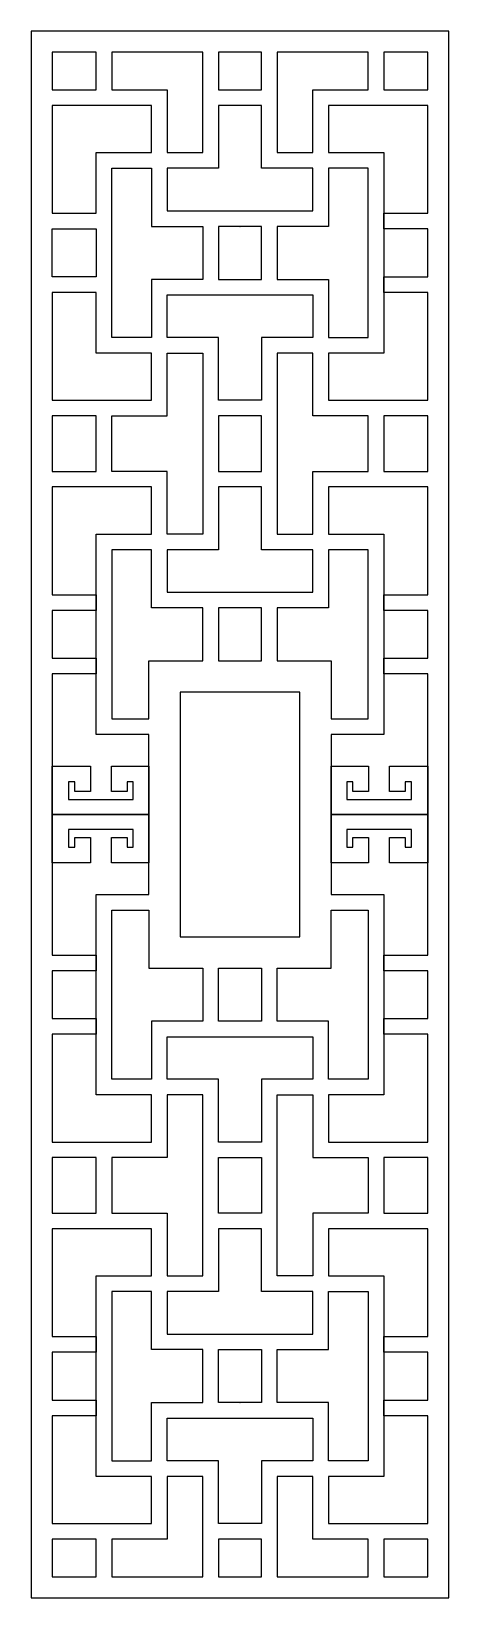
# Model space of a CAD drawing. Header units: centimetres. Extents: x 11.6 to 16.4, y -9 to 9.
import ezdxf

# ---------------------------------------------------------------- set-up
doc = ezdxf.new("R2010")
doc.units = ezdxf.units.CM
doc.header["$MEASUREMENT"] = 0
doc.layers.add('layer 1', color=7, linetype='Continuous')

msp = doc.modelspace()

# ---------------------------------------------------------------- linework, layer by layer
at = {"layer": 'layer 1', "color": 250}
for points, knots in [([(11.62412, -9.00021), (11.62412, -9.00021), (11.62412, 9.00077), (11.62412, 9.00077), (11.62412, 9.00077), (11.62412, 9.00077), (16.42438, 9.00077), (16.42438, 9.00077), (16.42438, 9.00077), (16.42438, 9.00077), (16.42438, -9.00021), (16.42438, -9.00021), (16.42438, -9.00021), (16.42438, -9.00021), (11.62412, -9.00021), (11.62412, -9.00021)], [0, 0, 0, 0, 0.2, 0.2, 0.2, 0.2, 0.4, 0.4, 0.4, 0.4, 0.6, 0.6, 0.6, 0.6, 1, 1, 1, 1]), ([(11.86413, 8.32777), (11.86413, 8.32777), (11.86413, 8.76076), (11.86413, 8.76076), (11.86413, 8.76076), (11.86413, 8.76076), (12.36995, 8.76076), (12.36995, 8.76076), (12.36995, 8.76076), (12.36995, 8.76076), (12.36995, 8.32777), (12.36995, 8.32777), (12.36995, 8.32777), (12.36995, 8.32777), (11.86413, 8.32777), (11.86413, 8.32777)], [0, 0, 0, 0, 0.2, 0.2, 0.2, 0.2, 0.4, 0.4, 0.4, 0.4, 0.6, 0.6, 0.6, 0.6, 1, 1, 1, 1]), ([(12.54996, 8.76076), (12.54996, 8.76076), (13.59766, 8.76076), (13.59766, 8.76076), (13.59766, 8.76076), (13.59766, 8.76076), (13.59766, 7.60716), (13.59766, 7.60716), (13.59766, 7.60716), (13.59766, 7.60716), (13.18516, 7.60716), (13.18516, 7.60716), (13.18516, 7.60716), (13.18516, 7.60716), (13.18516, 8.32777), (13.18516, 8.32777), (13.18516, 8.32777), (13.18516, 8.32777), (13.10074, 8.32777), (13.10074, 8.32777), (13.10074, 8.32777), (13.10074, 8.32777), (13.00516, 8.32777), (13.00516, 8.32777), (13.00516, 8.32777), (13.00516, 8.32777), (12.54996, 8.32777), (12.54996, 8.32777), (12.54996, 8.32777), (12.54996, 8.32777), (12.54996, 8.76076), (12.54996, 8.76076)], [0, 0, 0, 0, 0.11111111, 0.11111111, 0.11111111, 0.11111111, 0.22222222, 0.22222222, 0.22222222, 0.22222222, 0.33333333, 0.33333333, 0.33333333, 0.33333333, 0.44444444, 0.44444444, 0.44444444, 0.44444444, 0.55555556, 0.55555556, 0.55555556, 0.55555556, 0.66666667, 0.66666667, 0.66666667, 0.66666667, 0.77777778, 0.77777778, 0.77777778, 0.77777778, 1, 1, 1, 1]), ([(13.77767, 8.76076), (13.77767, 8.76076), (14.27083, 8.76076), (14.27083, 8.76076), (14.27083, 8.76076), (14.27083, 8.76076), (14.27083, 8.32777), (14.27083, 8.32777), (14.27083, 8.32777), (14.27083, 8.32777), (14.02425, 8.32777), (14.02425, 8.32777), (14.02425, 8.32777), (14.02425, 8.32777), (14.02425, 8.32777), (14.02425, 8.32777), (14.02425, 8.32777), (14.02425, 8.32777), (13.77767, 8.32777), (13.77767, 8.32777), (13.77767, 8.32777), (13.77767, 8.32777), (13.77767, 8.76076), (13.77767, 8.76076)], [0, 0, 0, 0, 0.14285714, 0.14285714, 0.14285714, 0.14285714, 0.28571429, 0.28571429, 0.28571429, 0.28571429, 0.42857143, 0.42857143, 0.42857143, 0.42857143, 0.57142857, 0.57142857, 0.57142857, 0.57142857, 0.71428571, 0.71428571, 0.71428571, 0.71428571, 1, 1, 1, 1]), ([(14.45084, 8.76076), (14.45084, 8.76076), (15.49855, 8.76076), (15.49855, 8.76076), (15.49855, 8.76076), (15.49855, 8.76076), (15.49855, 8.32777), (15.49855, 8.32777), (15.49855, 8.32777), (15.49855, 8.32777), (15.04335, 8.32777), (15.04335, 8.32777), (15.04335, 8.32777), (15.04335, 8.32777), (14.94777, 8.32777), (14.94777, 8.32777), (14.94777, 8.32777), (14.94777, 8.32777), (14.86334, 8.32777), (14.86334, 8.32777), (14.86334, 8.32777), (14.86334, 8.32777), (14.86334, 7.60716), (14.86334, 7.60716), (14.86334, 7.60716), (14.86334, 7.60716), (14.45084, 7.60716), (14.45084, 7.60716), (14.45084, 7.60716), (14.45084, 7.60716), (14.45084, 8.76076), (14.45084, 8.76076)], [0, 0, 0, 0, 0.11111111, 0.11111111, 0.11111111, 0.11111111, 0.22222222, 0.22222222, 0.22222222, 0.22222222, 0.33333333, 0.33333333, 0.33333333, 0.33333333, 0.44444444, 0.44444444, 0.44444444, 0.44444444, 0.55555556, 0.55555556, 0.55555556, 0.55555556, 0.66666667, 0.66666667, 0.66666667, 0.66666667, 0.77777778, 0.77777778, 0.77777778, 0.77777778, 1, 1, 1, 1]), ([(15.67855, 8.76076), (15.67855, 8.76076), (16.18437, 8.76076), (16.18437, 8.76076), (16.18437, 8.76076), (16.18437, 8.76076), (16.18437, 8.32777), (16.18437, 8.32777), (16.18437, 8.32777), (16.18437, 8.32777), (15.67855, 8.32777), (15.67855, 8.32777), (15.67855, 8.32777), (15.67855, 8.32777), (15.67855, 8.76076), (15.67855, 8.76076)], [0, 0, 0, 0, 0.2, 0.2, 0.2, 0.2, 0.4, 0.4, 0.4, 0.4, 0.6, 0.6, 0.6, 0.6, 1, 1, 1, 1]), ([(12.36995, 6.90982), (12.36995, 6.90982), (11.86413, 6.90982), (11.86413, 6.90982), (11.86413, 6.90982), (11.86413, 6.90982), (11.86413, 8.14776), (11.86413, 8.14776), (11.86413, 8.14776), (11.86413, 8.14776), (13.00516, 8.14776), (13.00516, 8.14776), (13.00516, 8.14776), (13.00516, 8.14776), (13.00516, 7.60716), (13.00516, 7.60716), (13.00516, 7.60716), (13.00516, 7.60716), (12.54996, 7.60716), (12.54996, 7.60716), (12.54996, 7.60716), (12.54996, 7.60716), (12.50823, 7.60716), (12.50823, 7.60716), (12.50823, 7.60716), (12.50823, 7.60716), (12.36995, 7.60716), (12.36995, 7.60716), (12.36995, 7.60716), (12.36995, 7.60716), (12.36995, 6.90982), (12.36995, 6.90982)], [0, 0, 0, 0, 0.11111111, 0.11111111, 0.11111111, 0.11111111, 0.22222222, 0.22222222, 0.22222222, 0.22222222, 0.33333333, 0.33333333, 0.33333333, 0.33333333, 0.44444444, 0.44444444, 0.44444444, 0.44444444, 0.55555556, 0.55555556, 0.55555556, 0.55555556, 0.66666667, 0.66666667, 0.66666667, 0.66666667, 0.77777778, 0.77777778, 0.77777778, 0.77777778, 1, 1, 1, 1]), ([(14.02425, 8.14776), (14.02425, 8.14776), (14.27083, 8.14776), (14.27083, 8.14776), (14.27083, 8.14776), (14.27083, 8.14776), (14.27083, 7.60716), (14.27083, 7.60716), (14.27083, 7.60716), (14.27083, 7.60716), (14.27083, 7.51173), (14.27083, 7.51173), (14.27083, 7.51173), (14.27083, 7.51173), (14.27083, 7.42715), (14.27083, 7.42715), (14.27083, 7.42715), (14.27083, 7.42715), (14.86334, 7.42715), (14.86334, 7.42715), (14.86334, 7.42715), (14.86334, 7.42715), (14.86334, 6.9391), (14.86334, 6.9391), (14.86334, 6.9391), (14.86334, 6.9391), (14.02425, 6.9391), (14.02425, 6.9391), (14.02425, 6.9391), (14.02425, 6.9391), (14.02425, 6.9391), (14.02425, 6.9391), (14.02425, 6.9391), (14.02425, 6.9391), (13.18516, 6.9391), (13.18516, 6.9391), (13.18516, 6.9391), (13.18516, 6.9391), (13.18516, 7.42715), (13.18516, 7.42715), (13.18516, 7.42715), (13.18516, 7.42715), (13.77767, 7.42715), (13.77767, 7.42715), (13.77767, 7.42715), (13.77767, 7.42715), (13.77767, 7.51173), (13.77767, 7.51173), (13.77767, 7.51173), (13.77767, 7.51173), (13.77767, 7.60716), (13.77767, 7.60716), (13.77767, 7.60716), (13.77767, 7.60716), (13.77767, 8.14776), (13.77767, 8.14776), (13.77767, 8.14776), (13.77767, 8.14776), (14.02425, 8.14776), (14.02425, 8.14776), (14.02425, 8.14776), (14.02425, 8.14776), (14.02425, 8.14776), (14.02425, 8.14776)], [0, 0, 0, 0, 0.05882353, 0.05882353, 0.05882353, 0.05882353, 0.11764706, 0.11764706, 0.11764706, 0.11764706, 0.17647059, 0.17647059, 0.17647059, 0.17647059, 0.23529412, 0.23529412, 0.23529412, 0.23529412, 0.29411765, 0.29411765, 0.29411765, 0.29411765, 0.35294118, 0.35294118, 0.35294118, 0.35294118, 0.41176471, 0.41176471, 0.41176471, 0.41176471, 0.47058824, 0.47058824, 0.47058824, 0.47058824, 0.52941176, 0.52941176, 0.52941176, 0.52941176, 0.58823529, 0.58823529, 0.58823529, 0.58823529, 0.64705882, 0.64705882, 0.64705882, 0.64705882, 0.70588235, 0.70588235, 0.70588235, 0.70588235, 0.76470588, 0.76470588, 0.76470588, 0.76470588, 0.82352941, 0.82352941, 0.82352941, 0.82352941, 0.88235294, 0.88235294, 0.88235294, 0.88235294, 1, 1, 1, 1]), ([(16.18437, 8.14776), (16.18437, 8.14776), (16.18437, 6.90982), (16.18437, 6.90982), (16.18437, 6.90982), (16.18437, 6.90982), (15.67908, 6.90982), (15.67908, 6.90982), (15.67908, 6.90982), (15.67908, 6.90982), (15.67908, 6.72981), (15.67908, 6.72981), (15.67908, 6.72981), (15.67908, 6.72981), (16.18437, 6.72981), (16.18437, 6.72981), (16.18437, 6.72981), (16.18437, 6.72981), (16.18437, 6.17984), (16.18437, 6.17984), (16.18437, 6.17984), (16.18437, 6.17984), (15.67908, 6.17984), (15.67908, 6.17984), (15.67908, 6.17984), (15.67908, 6.17984), (15.67908, 5.99983), (15.67908, 5.99983), (15.67908, 5.99983), (15.67908, 5.99983), (16.18437, 5.99983), (16.18437, 5.99983), (16.18437, 5.99983), (16.18437, 5.99983), (16.18437, 4.76189), (16.18437, 4.76189), (16.18437, 4.76189), (16.18437, 4.76189), (15.04335, 4.76189), (15.04335, 4.76189), (15.04335, 4.76189), (15.04335, 4.76189), (15.04335, 5.3025), (15.04335, 5.3025), (15.04335, 5.3025), (15.04335, 5.3025), (15.49855, 5.3025), (15.49855, 5.3025), (15.49855, 5.3025), (15.49855, 5.3025), (15.54027, 5.3025), (15.54027, 5.3025), (15.54027, 5.3025), (15.54027, 5.3025), (15.67855, 5.3025), (15.67855, 5.3025), (15.67855, 5.3025), (15.67855, 5.3025), (15.67855, 6.45483), (15.67855, 6.45483), (15.67855, 6.45483), (15.67855, 6.45483), (15.67855, 6.45483), (15.67855, 6.45483), (15.67855, 6.45483), (15.67855, 6.45483), (15.67855, 7.60716), (15.67855, 7.60716), (15.67855, 7.60716), (15.67855, 7.60716), (15.54027, 7.60716), (15.54027, 7.60716), (15.54027, 7.60716), (15.54027, 7.60716), (15.49855, 7.60716), (15.49855, 7.60716), (15.49855, 7.60716), (15.49855, 7.60716), (15.04335, 7.60716), (15.04335, 7.60716), (15.04335, 7.60716), (15.04335, 7.60716), (15.04335, 8.14776), (15.04335, 8.14776), (15.04335, 8.14776), (15.04335, 8.14776), (16.18437, 8.14776), (16.18437, 8.14776)], [0, 0, 0, 0, 0.04347826, 0.04347826, 0.04347826, 0.04347826, 0.08695652, 0.08695652, 0.08695652, 0.08695652, 0.13043478, 0.13043478, 0.13043478, 0.13043478, 0.17391304, 0.17391304, 0.17391304, 0.17391304, 0.2173913, 0.2173913, 0.2173913, 0.2173913, 0.26086957, 0.26086957, 0.26086957, 0.26086957, 0.30434783, 0.30434783, 0.30434783, 0.30434783, 0.34782609, 0.34782609, 0.34782609, 0.34782609, 0.39130435, 0.39130435, 0.39130435, 0.39130435, 0.43478261, 0.43478261, 0.43478261, 0.43478261, 0.47826087, 0.47826087, 0.47826087, 0.47826087, 0.52173913, 0.52173913, 0.52173913, 0.52173913, 0.56521739, 0.56521739, 0.56521739, 0.56521739, 0.60869565, 0.60869565, 0.60869565, 0.60869565, 0.65217391, 0.65217391, 0.65217391, 0.65217391, 0.69565217, 0.69565217, 0.69565217, 0.69565217, 0.73913043, 0.73913043, 0.73913043, 0.73913043, 0.7826087, 0.7826087, 0.7826087, 0.7826087, 0.82608696, 0.82608696, 0.82608696, 0.82608696, 0.86956522, 0.86956522, 0.86956522, 0.86956522, 0.91304348, 0.91304348, 0.91304348, 0.91304348, 1, 1, 1, 1]), ([(13.59766, 6.45483), (13.59766, 6.45483), (13.59766, 6.75909), (13.59766, 6.75909), (13.59766, 6.75909), (13.59766, 6.75909), (13.18516, 6.75909), (13.18516, 6.75909), (13.18516, 6.75909), (13.18516, 6.75909), (13.00516, 6.75909), (13.00516, 6.75909), (13.00516, 6.75909), (13.00516, 6.75909), (13.00516, 6.9391), (13.00516, 6.9391), (13.00516, 6.9391), (13.00516, 6.9391), (13.00516, 7.42715), (13.00516, 7.42715), (13.00516, 7.42715), (13.00516, 7.42715), (12.54996, 7.42715), (12.54996, 7.42715), (12.54996, 7.42715), (12.54996, 7.42715), (12.54996, 6.45483), (12.54996, 6.45483), (12.54996, 6.45483), (12.54996, 6.45483), (12.54996, 6.45483), (12.54996, 6.45483), (12.54996, 6.45483), (12.54996, 6.45483), (12.54996, 5.48251), (12.54996, 5.48251), (12.54996, 5.48251), (12.54996, 5.48251), (13.00516, 5.48251), (13.00516, 5.48251), (13.00516, 5.48251), (13.00516, 5.48251), (13.00516, 5.97056), (13.00516, 5.97056), (13.00516, 5.97056), (13.00516, 5.97056), (13.00516, 6.15057), (13.00516, 6.15057), (13.00516, 6.15057), (13.00516, 6.15057), (13.18516, 6.15057), (13.18516, 6.15057), (13.18516, 6.15057), (13.18516, 6.15057), (13.59766, 6.15057), (13.59766, 6.15057), (13.59766, 6.15057), (13.59766, 6.15057), (13.59766, 6.45483), (13.59766, 6.45483), (13.59766, 6.45483), (13.59766, 6.45483), (13.59766, 6.45483), (13.59766, 6.45483)], [0, 0, 0, 0, 0.05882353, 0.05882353, 0.05882353, 0.05882353, 0.11764706, 0.11764706, 0.11764706, 0.11764706, 0.17647059, 0.17647059, 0.17647059, 0.17647059, 0.23529412, 0.23529412, 0.23529412, 0.23529412, 0.29411765, 0.29411765, 0.29411765, 0.29411765, 0.35294118, 0.35294118, 0.35294118, 0.35294118, 0.41176471, 0.41176471, 0.41176471, 0.41176471, 0.47058824, 0.47058824, 0.47058824, 0.47058824, 0.52941176, 0.52941176, 0.52941176, 0.52941176, 0.58823529, 0.58823529, 0.58823529, 0.58823529, 0.64705882, 0.64705882, 0.64705882, 0.64705882, 0.70588235, 0.70588235, 0.70588235, 0.70588235, 0.76470588, 0.76470588, 0.76470588, 0.76470588, 0.82352941, 0.82352941, 0.82352941, 0.82352941, 0.88235294, 0.88235294, 0.88235294, 0.88235294, 1, 1, 1, 1]), ([(14.45084, 6.45483), (14.45084, 6.45483), (14.45084, 6.75909), (14.45084, 6.75909), (14.45084, 6.75909), (14.45084, 6.75909), (14.86334, 6.75909), (14.86334, 6.75909), (14.86334, 6.75909), (14.86334, 6.75909), (15.04335, 6.75909), (15.04335, 6.75909), (15.04335, 6.75909), (15.04335, 6.75909), (15.04335, 6.9391), (15.04335, 6.9391), (15.04335, 6.9391), (15.04335, 6.9391), (15.04335, 7.42715), (15.04335, 7.42715), (15.04335, 7.42715), (15.04335, 7.42715), (15.49855, 7.42715), (15.49855, 7.42715), (15.49855, 7.42715), (15.49855, 7.42715), (15.49855, 6.45483), (15.49855, 6.45483), (15.49855, 6.45483), (15.49855, 6.45483), (15.49855, 6.45483), (15.49855, 6.45483), (15.49855, 6.45483), (15.49855, 6.45483), (15.49855, 5.48251), (15.49855, 5.48251), (15.49855, 5.48251), (15.49855, 5.48251), (15.04335, 5.48251), (15.04335, 5.48251), (15.04335, 5.48251), (15.04335, 5.48251), (15.04335, 5.97056), (15.04335, 5.97056), (15.04335, 5.97056), (15.04335, 5.97056), (15.04335, 6.15057), (15.04335, 6.15057), (15.04335, 6.15057), (15.04335, 6.15057), (14.86334, 6.15057), (14.86334, 6.15057), (14.86334, 6.15057), (14.86334, 6.15057), (14.45084, 6.15057), (14.45084, 6.15057), (14.45084, 6.15057), (14.45084, 6.15057), (14.45084, 6.45483), (14.45084, 6.45483), (14.45084, 6.45483), (14.45084, 6.45483), (14.45084, 6.45483), (14.45084, 6.45483)], [0, 0, 0, 0, 0.05882353, 0.05882353, 0.05882353, 0.05882353, 0.11764706, 0.11764706, 0.11764706, 0.11764706, 0.17647059, 0.17647059, 0.17647059, 0.17647059, 0.23529412, 0.23529412, 0.23529412, 0.23529412, 0.29411765, 0.29411765, 0.29411765, 0.29411765, 0.35294118, 0.35294118, 0.35294118, 0.35294118, 0.41176471, 0.41176471, 0.41176471, 0.41176471, 0.47058824, 0.47058824, 0.47058824, 0.47058824, 0.52941176, 0.52941176, 0.52941176, 0.52941176, 0.58823529, 0.58823529, 0.58823529, 0.58823529, 0.64705882, 0.64705882, 0.64705882, 0.64705882, 0.70588235, 0.70588235, 0.70588235, 0.70588235, 0.76470588, 0.76470588, 0.76470588, 0.76470588, 0.82352941, 0.82352941, 0.82352941, 0.82352941, 0.88235294, 0.88235294, 0.88235294, 0.88235294, 1, 1, 1, 1]), ([(12.36994, 6.72981), (12.36994, 6.72981), (11.86413, 6.72981), (11.86413, 6.72981), (11.86413, 6.72981), (11.86413, 6.72981), (11.86413, 6.17984), (11.86413, 6.17984), (11.86413, 6.17984), (11.86413, 6.17984), (12.36942, 6.17984), (12.36942, 6.17984), (12.36942, 6.17984), (12.36942, 6.17984), (12.36994, 6.72981), (12.36994, 6.72981)], [0, 0, 0, 0, 0.2, 0.2, 0.2, 0.2, 0.4, 0.4, 0.4, 0.4, 0.6, 0.6, 0.6, 0.6, 1, 1, 1, 1]), ([(14.02425, 6.75909), (14.02425, 6.75909), (14.27083, 6.75909), (14.27083, 6.75909), (14.27083, 6.75909), (14.27083, 6.75909), (14.27083, 6.45483), (14.27083, 6.45483), (14.27083, 6.45483), (14.27083, 6.45483), (14.27083, 6.45483), (14.27083, 6.45483), (14.27083, 6.45483), (14.27083, 6.45483), (14.27083, 6.15057), (14.27083, 6.15057), (14.27083, 6.15057), (14.27083, 6.15057), (14.02425, 6.15057), (14.02425, 6.15057), (14.02425, 6.15057), (14.02425, 6.15057), (14.02425, 6.15057), (14.02425, 6.15057), (14.02425, 6.15057), (14.02425, 6.15057), (13.77767, 6.15057), (13.77767, 6.15057), (13.77767, 6.15057), (13.77767, 6.15057), (13.77767, 6.45483), (13.77767, 6.45483), (13.77767, 6.45483), (13.77767, 6.45483), (13.77767, 6.45483), (13.77767, 6.45483), (13.77767, 6.45483), (13.77767, 6.45483), (13.77767, 6.75909), (13.77767, 6.75909), (13.77767, 6.75909), (13.77767, 6.75909), (14.02425, 6.75909), (14.02425, 6.75909), (14.02425, 6.75909), (14.02425, 6.75909), (14.02425, 6.75909), (14.02425, 6.75909)], [0, 0, 0, 0, 0.07692308, 0.07692308, 0.07692308, 0.07692308, 0.15384615, 0.15384615, 0.15384615, 0.15384615, 0.23076923, 0.23076923, 0.23076923, 0.23076923, 0.30769231, 0.30769231, 0.30769231, 0.30769231, 0.38461538, 0.38461538, 0.38461538, 0.38461538, 0.46153846, 0.46153846, 0.46153846, 0.46153846, 0.53846154, 0.53846154, 0.53846154, 0.53846154, 0.61538462, 0.61538462, 0.61538462, 0.61538462, 0.69230769, 0.69230769, 0.69230769, 0.69230769, 0.76923077, 0.76923077, 0.76923077, 0.76923077, 0.84615385, 0.84615385, 0.84615385, 0.84615385, 1, 1, 1, 1]), ([(12.36994, 5.99983), (12.36994, 5.99983), (12.36995, 5.3025), (12.36995, 5.3025), (12.36995, 5.3025), (12.36995, 5.3025), (12.50823, 5.3025), (12.50823, 5.3025), (12.50823, 5.3025), (12.50823, 5.3025), (12.54996, 5.3025), (12.54996, 5.3025), (12.54996, 5.3025), (12.54996, 5.3025), (13.00516, 5.3025), (13.00516, 5.3025), (13.00516, 5.3025), (13.00516, 5.3025), (13.00516, 4.76189), (13.00516, 4.76189), (13.00516, 4.76189), (13.00516, 4.76189), (11.86413, 4.76189), (11.86413, 4.76189), (11.86413, 4.76189), (11.86413, 4.76189), (11.86413, 5.99983), (11.86413, 5.99983), (11.86413, 5.99983), (11.86413, 5.99983), (12.36994, 5.99983), (12.36994, 5.99983)], [0, 0, 0, 0, 0.11111111, 0.11111111, 0.11111111, 0.11111111, 0.22222222, 0.22222222, 0.22222222, 0.22222222, 0.33333333, 0.33333333, 0.33333333, 0.33333333, 0.44444444, 0.44444444, 0.44444444, 0.44444444, 0.55555556, 0.55555556, 0.55555556, 0.55555556, 0.66666667, 0.66666667, 0.66666667, 0.66666667, 0.77777778, 0.77777778, 0.77777778, 0.77777778, 1, 1, 1, 1]), ([(14.02425, 4.76189), (14.02425, 4.76189), (14.27083, 4.76189), (14.27083, 4.76189), (14.27083, 4.76189), (14.27083, 4.76189), (14.27083, 5.3025), (14.27083, 5.3025), (14.27083, 5.3025), (14.27083, 5.3025), (14.27083, 5.39793), (14.27083, 5.39793), (14.27083, 5.39793), (14.27083, 5.39793), (14.27083, 5.48251), (14.27083, 5.48251), (14.27083, 5.48251), (14.27083, 5.48251), (14.86334, 5.48251), (14.86334, 5.48251), (14.86334, 5.48251), (14.86334, 5.48251), (14.86334, 5.97056), (14.86334, 5.97056), (14.86334, 5.97056), (14.86334, 5.97056), (14.02425, 5.97056), (14.02425, 5.97056), (14.02425, 5.97056), (14.02425, 5.97056), (14.02425, 5.97056), (14.02425, 5.97056), (14.02425, 5.97056), (14.02425, 5.97056), (13.18516, 5.97056), (13.18516, 5.97056), (13.18516, 5.97056), (13.18516, 5.97056), (13.18516, 5.48251), (13.18516, 5.48251), (13.18516, 5.48251), (13.18516, 5.48251), (13.77767, 5.48251), (13.77767, 5.48251), (13.77767, 5.48251), (13.77767, 5.48251), (13.77767, 5.39793), (13.77767, 5.39793), (13.77767, 5.39793), (13.77767, 5.39793), (13.77767, 5.3025), (13.77767, 5.3025), (13.77767, 5.3025), (13.77767, 5.3025), (13.77767, 4.76189), (13.77767, 4.76189), (13.77767, 4.76189), (13.77767, 4.76189), (14.02425, 4.76189), (14.02425, 4.76189), (14.02425, 4.76189), (14.02425, 4.76189), (14.02425, 4.76189), (14.02425, 4.76189)], [0, 0, 0, 0, 0.05882353, 0.05882353, 0.05882353, 0.05882353, 0.11764706, 0.11764706, 0.11764706, 0.11764706, 0.17647059, 0.17647059, 0.17647059, 0.17647059, 0.23529412, 0.23529412, 0.23529412, 0.23529412, 0.29411765, 0.29411765, 0.29411765, 0.29411765, 0.35294118, 0.35294118, 0.35294118, 0.35294118, 0.41176471, 0.41176471, 0.41176471, 0.41176471, 0.47058824, 0.47058824, 0.47058824, 0.47058824, 0.52941176, 0.52941176, 0.52941176, 0.52941176, 0.58823529, 0.58823529, 0.58823529, 0.58823529, 0.64705882, 0.64705882, 0.64705882, 0.64705882, 0.70588235, 0.70588235, 0.70588235, 0.70588235, 0.76470588, 0.76470588, 0.76470588, 0.76470588, 0.82352941, 0.82352941, 0.82352941, 0.82352941, 0.88235294, 0.88235294, 0.88235294, 0.88235294, 1, 1, 1, 1]), ([(12.54996, 3.94405), (12.54996, 3.94405), (13.00516, 3.94405), (13.00516, 3.94405), (13.00516, 3.94405), (13.00516, 3.94405), (13.10074, 3.94405), (13.10074, 3.94405), (13.10074, 3.94405), (13.10074, 3.94405), (13.18516, 3.94405), (13.18516, 3.94405), (13.18516, 3.94405), (13.18516, 3.94405), (13.18516, 3.22344), (13.18516, 3.22344), (13.18516, 3.22344), (13.18516, 3.22344), (13.59766, 3.22344), (13.59766, 3.22344), (13.59766, 3.22344), (13.59766, 3.22344), (13.59766, 5.3025), (13.59766, 5.3025), (13.59766, 5.3025), (13.59766, 5.3025), (13.18516, 5.3025), (13.18516, 5.3025), (13.18516, 5.3025), (13.18516, 5.3025), (13.18516, 4.58188), (13.18516, 4.58188), (13.18516, 4.58188), (13.18516, 4.58188), (13.10074, 4.58188), (13.10074, 4.58188), (13.10074, 4.58188), (13.10074, 4.58188), (13.00516, 4.58188), (13.00516, 4.58188), (13.00516, 4.58188), (13.00516, 4.58188), (12.54996, 4.58188), (12.54996, 4.58188), (12.54996, 4.58188), (12.54996, 4.58188), (12.54996, 3.94405), (12.54996, 3.94405)], [0, 0, 0, 0, 0.07692308, 0.07692308, 0.07692308, 0.07692308, 0.15384615, 0.15384615, 0.15384615, 0.15384615, 0.23076923, 0.23076923, 0.23076923, 0.23076923, 0.30769231, 0.30769231, 0.30769231, 0.30769231, 0.38461538, 0.38461538, 0.38461538, 0.38461538, 0.46153846, 0.46153846, 0.46153846, 0.46153846, 0.53846154, 0.53846154, 0.53846154, 0.53846154, 0.61538462, 0.61538462, 0.61538462, 0.61538462, 0.69230769, 0.69230769, 0.69230769, 0.69230769, 0.76923077, 0.76923077, 0.76923077, 0.76923077, 0.84615385, 0.84615385, 0.84615385, 0.84615385, 1, 1, 1, 1]), ([(15.49855, 3.94405), (15.49855, 3.94405), (15.04335, 3.94405), (15.04335, 3.94405), (15.04335, 3.94405), (15.04335, 3.94405), (14.94777, 3.94405), (14.94777, 3.94405), (14.94777, 3.94405), (14.94777, 3.94405), (14.86334, 3.94405), (14.86334, 3.94405), (14.86334, 3.94405), (14.86334, 3.94405), (14.86334, 3.22344), (14.86334, 3.22344), (14.86334, 3.22344), (14.86334, 3.22344), (14.45084, 3.22344), (14.45084, 3.22344), (14.45084, 3.22344), (14.45084, 3.22344), (14.45084, 5.3025), (14.45084, 5.3025), (14.45084, 5.3025), (14.45084, 5.3025), (14.86334, 5.3025), (14.86334, 5.3025), (14.86334, 5.3025), (14.86334, 5.3025), (14.86334, 4.58188), (14.86334, 4.58188), (14.86334, 4.58188), (14.86334, 4.58188), (14.94777, 4.58188), (14.94777, 4.58188), (14.94777, 4.58188), (14.94777, 4.58188), (15.04335, 4.58188), (15.04335, 4.58188), (15.04335, 4.58188), (15.04335, 4.58188), (15.49855, 4.58188), (15.49855, 4.58188), (15.49855, 4.58188), (15.49855, 4.58188), (15.49855, 3.94405), (15.49855, 3.94405)], [0, 0, 0, 0, 0.07692308, 0.07692308, 0.07692308, 0.07692308, 0.15384615, 0.15384615, 0.15384615, 0.15384615, 0.23076923, 0.23076923, 0.23076923, 0.23076923, 0.30769231, 0.30769231, 0.30769231, 0.30769231, 0.38461538, 0.38461538, 0.38461538, 0.38461538, 0.46153846, 0.46153846, 0.46153846, 0.46153846, 0.53846154, 0.53846154, 0.53846154, 0.53846154, 0.61538462, 0.61538462, 0.61538462, 0.61538462, 0.69230769, 0.69230769, 0.69230769, 0.69230769, 0.76923077, 0.76923077, 0.76923077, 0.76923077, 0.84615385, 0.84615385, 0.84615385, 0.84615385, 1, 1, 1, 1]), ([(11.86413, 3.94405), (11.86413, 3.94405), (11.86413, 4.58188), (11.86413, 4.58188), (11.86413, 4.58188), (11.86413, 4.58188), (12.36995, 4.58188), (12.36995, 4.58188), (12.36995, 4.58188), (12.36995, 4.58188), (12.36995, 3.94405), (12.36995, 3.94405), (12.36995, 3.94405), (12.36995, 3.94405), (11.86413, 3.94405), (11.86413, 3.94405)], [0, 0, 0, 0, 0.2, 0.2, 0.2, 0.2, 0.4, 0.4, 0.4, 0.4, 0.6, 0.6, 0.6, 0.6, 1, 1, 1, 1]), ([(14.27083, 3.94405), (14.27083, 3.94405), (14.02425, 3.94405), (14.02425, 3.94405), (14.02425, 3.94405), (14.02425, 3.94405), (14.02425, 3.94405), (14.02425, 3.94405), (14.02425, 3.94405), (14.02425, 3.94405), (13.77767, 3.94405), (13.77767, 3.94405), (13.77767, 3.94405), (13.77767, 3.94405), (13.77767, 4.58188), (13.77767, 4.58188), (13.77767, 4.58188), (13.77767, 4.58188), (14.02425, 4.58188), (14.02425, 4.58188), (14.02425, 4.58188), (14.02425, 4.58188), (14.02425, 4.58188), (14.02425, 4.58188), (14.02425, 4.58188), (14.02425, 4.58188), (14.27083, 4.58188), (14.27083, 4.58188), (14.27083, 4.58188), (14.27083, 4.58188), (14.27083, 3.94405), (14.27083, 3.94405)], [0, 0, 0, 0, 0.11111111, 0.11111111, 0.11111111, 0.11111111, 0.22222222, 0.22222222, 0.22222222, 0.22222222, 0.33333333, 0.33333333, 0.33333333, 0.33333333, 0.44444444, 0.44444444, 0.44444444, 0.44444444, 0.55555556, 0.55555556, 0.55555556, 0.55555556, 0.66666667, 0.66666667, 0.66666667, 0.66666667, 0.77777778, 0.77777778, 0.77777778, 0.77777778, 1, 1, 1, 1]), ([(16.18437, 4.58188), (16.18437, 4.58188), (16.18437, 3.94405), (16.18437, 3.94405), (16.18437, 3.94405), (16.18437, 3.94405), (15.67855, 3.94405), (15.67855, 3.94405), (15.67855, 3.94405), (15.67855, 3.94405), (15.67855, 4.58188), (15.67855, 4.58188), (15.67855, 4.58188), (15.67855, 4.58188), (16.18437, 4.58188), (16.18437, 4.58188)], [0, 0, 0, 0, 0.2, 0.2, 0.2, 0.2, 0.4, 0.4, 0.4, 0.4, 0.6, 0.6, 0.6, 0.6, 1, 1, 1, 1]), ([(11.86413, 0.55458), (11.86413, 0.55458), (11.86413, 1.61611), (11.86413, 1.61611), (11.86413, 1.61611), (11.86413, 1.61611), (12.36942, 1.61611), (12.36942, 1.61611), (12.36942, 1.61611), (12.36942, 1.61611), (12.36942, 1.79612), (12.36942, 1.79612), (12.36942, 1.79612), (12.36942, 1.79612), (11.86413, 1.79612), (11.86413, 1.79612), (11.86413, 1.79612), (11.86413, 1.79612), (11.86413, 2.3461), (11.86413, 2.3461), (11.86413, 2.3461), (11.86413, 2.3461), (12.36942, 2.3461), (12.36942, 2.3461), (12.36942, 2.3461), (12.36942, 2.3461), (12.36942, 2.52611), (12.36942, 2.52611), (12.36942, 2.52611), (12.36942, 2.52611), (11.86413, 2.52611), (11.86413, 2.52611), (11.86413, 2.52611), (11.86413, 2.52611), (11.86413, 3.76405), (11.86413, 3.76405), (11.86413, 3.76405), (11.86413, 3.76405), (13.00516, 3.76405), (13.00516, 3.76405), (13.00516, 3.76405), (13.00516, 3.76405), (13.00516, 3.22344), (13.00516, 3.22344), (13.00516, 3.22344), (13.00516, 3.22344), (12.54996, 3.22344), (12.54996, 3.22344), (12.54996, 3.22344), (12.54996, 3.22344), (12.50823, 3.22344), (12.50823, 3.22344), (12.50823, 3.22344), (12.50823, 3.22344), (12.36995, 3.22344), (12.36995, 3.22344), (12.36995, 3.22344), (12.36995, 3.22344), (12.36995, 2.07111), (12.36995, 2.07111), (12.36995, 2.07111), (12.36995, 2.07111), (12.36995, 0.91878), (12.36995, 0.91878), (12.36995, 0.91878), (12.57229, 0.91878), (12.77463, 0.91878), (12.97698, 0.91878), (12.97698, 0.91878), (12.97698, 0.91878), (12.97698, 0.55458), (12.97698, 0.55458), (12.97698, 0.55458), (12.97698, 0.55458), (12.97578, 0.55458), (12.97578, 0.55458), (12.97578, 0.55458), (12.83232, 0.55458), (12.68886, 0.55458), (12.54542, 0.55458), (12.54542, 0.55458), (12.54542, 0.55458), (12.54542, 0.26618), (12.54542, 0.26618), (12.54542, 0.26618), (12.54542, 0.26618), (12.72542, 0.26618), (12.72542, 0.26618), (12.72542, 0.26618), (12.72542, 0.26618), (12.72542, 0.37457), (12.72542, 0.37457), (12.72542, 0.37457), (12.72542, 0.37457), (12.79697, 0.37457), (12.79697, 0.37457), (12.79697, 0.37457), (12.79697, 0.37457), (12.79697, 0.17397), (12.79697, 0.17397), (12.79697, 0.17397), (12.54891, 0.17397), (12.30085, 0.17397), (12.05279, 0.17397), (12.05279, 0.17397), (12.05279, 0.17397), (12.05279, 0.37457), (12.05279, 0.37457), (12.05279, 0.37457), (12.05279, 0.37457), (12.12433, 0.37457), (12.12433, 0.37457), (12.12433, 0.37457), (12.12433, 0.37457), (12.12433, 0.26618), (12.12433, 0.26618), (12.12433, 0.26618), (12.12433, 0.26618), (12.30434, 0.26618), (12.30434, 0.26618), (12.30434, 0.26618), (12.30434, 0.26618), (12.30434, 0.55458), (12.30434, 0.55458), (12.30434, 0.55458), (12.18841, 0.55458), (12.00591, 0.55458), (11.86413, 0.55458)], [0, 0, 0, 0, 0.03030303, 0.03030303, 0.03030303, 0.03030303, 0.06060606, 0.06060606, 0.06060606, 0.06060606, 0.09090909, 0.09090909, 0.09090909, 0.09090909, 0.12121212, 0.12121212, 0.12121212, 0.12121212, 0.15151515, 0.15151515, 0.15151515, 0.15151515, 0.18181818, 0.18181818, 0.18181818, 0.18181818, 0.21212121, 0.21212121, 0.21212121, 0.21212121, 0.24242424, 0.24242424, 0.24242424, 0.24242424, 0.27272727, 0.27272727, 0.27272727, 0.27272727, 0.3030303, 0.3030303, 0.3030303, 0.3030303, 0.33333333, 0.33333333, 0.33333333, 0.33333333, 0.36363636, 0.36363636, 0.36363636, 0.36363636, 0.39393939, 0.39393939, 0.39393939, 0.39393939, 0.42424242, 0.42424242, 0.42424242, 0.42424242, 0.45454545, 0.45454545, 0.45454545, 0.45454545, 0.48484848, 0.48484848, 0.48484848, 0.48484848, 0.51515152, 0.51515152, 0.51515152, 0.51515152, 0.54545455, 0.54545455, 0.54545455, 0.54545455, 0.57575758, 0.57575758, 0.57575758, 0.57575758, 0.60606061, 0.60606061, 0.60606061, 0.60606061, 0.63636364, 0.63636364, 0.63636364, 0.63636364, 0.66666667, 0.66666667, 0.66666667, 0.66666667, 0.6969697, 0.6969697, 0.6969697, 0.6969697, 0.72727273, 0.72727273, 0.72727273, 0.72727273, 0.75757576, 0.75757576, 0.75757576, 0.75757576, 0.78787879, 0.78787879, 0.78787879, 0.78787879, 0.81818182, 0.81818182, 0.81818182, 0.81818182, 0.84848485, 0.84848485, 0.84848485, 0.84848485, 0.87878788, 0.87878788, 0.87878788, 0.87878788, 0.90909091, 0.90909091, 0.90909091, 0.90909091, 0.93939394, 0.93939394, 0.93939394, 0.93939394, 1, 1, 1, 1]), ([(14.02425, 3.76405), (14.02425, 3.76405), (14.27083, 3.76405), (14.27083, 3.76405), (14.27083, 3.76405), (14.27083, 3.76405), (14.27083, 3.22344), (14.27083, 3.22344), (14.27083, 3.22344), (14.27083, 3.22344), (14.27083, 3.12801), (14.27083, 3.12801), (14.27083, 3.12801), (14.27083, 3.12801), (14.27083, 3.04343), (14.27083, 3.04343), (14.27083, 3.04343), (14.27083, 3.04343), (14.86334, 3.04343), (14.86334, 3.04343), (14.86334, 3.04343), (14.86334, 3.04343), (14.86334, 2.55538), (14.86334, 2.55538), (14.86334, 2.55538), (14.86334, 2.55538), (14.02425, 2.55538), (14.02425, 2.55538), (14.02425, 2.55538), (14.02425, 2.55538), (14.02425, 2.55538), (14.02425, 2.55538), (14.02425, 2.55538), (14.02425, 2.55538), (13.18516, 2.55538), (13.18516, 2.55538), (13.18516, 2.55538), (13.18516, 2.55538), (13.18516, 3.04343), (13.18516, 3.04343), (13.18516, 3.04343), (13.18516, 3.04343), (13.77767, 3.04343), (13.77767, 3.04343), (13.77767, 3.04343), (13.77767, 3.04343), (13.77767, 3.12801), (13.77767, 3.12801), (13.77767, 3.12801), (13.77767, 3.12801), (13.77767, 3.22344), (13.77767, 3.22344), (13.77767, 3.22344), (13.77767, 3.22344), (13.77767, 3.76405), (13.77767, 3.76405), (13.77767, 3.76405), (13.77767, 3.76405), (14.02425, 3.76405), (14.02425, 3.76405), (14.02425, 3.76405), (14.02425, 3.76405), (14.02425, 3.76405), (14.02425, 3.76405)], [0, 0, 0, 0, 0.05882353, 0.05882353, 0.05882353, 0.05882353, 0.11764706, 0.11764706, 0.11764706, 0.11764706, 0.17647059, 0.17647059, 0.17647059, 0.17647059, 0.23529412, 0.23529412, 0.23529412, 0.23529412, 0.29411765, 0.29411765, 0.29411765, 0.29411765, 0.35294118, 0.35294118, 0.35294118, 0.35294118, 0.41176471, 0.41176471, 0.41176471, 0.41176471, 0.47058824, 0.47058824, 0.47058824, 0.47058824, 0.52941176, 0.52941176, 0.52941176, 0.52941176, 0.58823529, 0.58823529, 0.58823529, 0.58823529, 0.64705882, 0.64705882, 0.64705882, 0.64705882, 0.70588235, 0.70588235, 0.70588235, 0.70588235, 0.76470588, 0.76470588, 0.76470588, 0.76470588, 0.82352941, 0.82352941, 0.82352941, 0.82352941, 0.88235294, 0.88235294, 0.88235294, 0.88235294, 1, 1, 1, 1]), ([(16.18437, 3.76405), (16.18437, 3.76405), (16.18437, 2.52611), (16.18437, 2.52611), (16.18437, 2.52611), (16.18437, 2.52611), (15.67908, 2.52611), (15.67908, 2.52611), (15.67908, 2.52611), (15.67908, 2.52611), (15.67908, 2.3461), (15.67908, 2.3461), (15.67908, 2.3461), (15.67908, 2.3461), (16.18437, 2.3461), (16.18437, 2.3461), (16.18437, 2.3461), (16.18437, 2.3461), (16.18437, 1.79612), (16.18437, 1.79612), (16.18437, 1.79612), (16.18437, 1.79612), (15.67908, 1.79612), (15.67908, 1.79612), (15.67908, 1.79612), (15.67908, 1.79612), (15.67908, 1.61611), (15.67908, 1.61611), (15.67908, 1.61611), (15.67908, 1.61611), (16.18437, 1.61611), (16.18437, 1.61611), (16.18437, 1.61611), (16.18437, 1.61611), (16.18437, 0.55458), (16.18437, 0.55458), (16.18437, 0.55458), (16.0391, 0.55458), (15.85416, 0.55458), (15.74416, 0.55458), (15.74416, 0.55458), (15.74416, 0.55458), (15.74416, 0.26618), (15.74416, 0.26618), (15.74416, 0.26618), (15.74416, 0.26618), (15.92417, 0.26618), (15.92417, 0.26618), (15.92417, 0.26618), (15.92417, 0.26618), (15.92417, 0.37457), (15.92417, 0.37457), (15.92417, 0.37457), (15.92417, 0.37457), (15.99571, 0.37457), (15.99571, 0.37457), (15.99571, 0.37457), (15.99571, 0.37457), (15.99571, 0.17397), (15.99571, 0.17397), (15.99571, 0.17397), (15.74765, 0.17397), (15.49959, 0.17397), (15.25153, 0.17397), (15.25153, 0.17397), (15.25153, 0.17397), (15.25153, 0.37457), (15.25153, 0.37457), (15.25153, 0.37457), (15.25153, 0.37457), (15.32308, 0.37457), (15.32308, 0.37457), (15.32308, 0.37457), (15.32308, 0.37457), (15.32308, 0.26618), (15.32308, 0.26618), (15.32308, 0.26618), (15.32308, 0.26618), (15.50308, 0.26618), (15.50308, 0.26618), (15.50308, 0.26618), (15.50308, 0.26618), (15.50308, 0.55458), (15.50308, 0.55458), (15.50308, 0.55458), (15.35923, 0.55458), (15.21537, 0.55458), (15.07152, 0.55458), (15.07152, 0.55458), (15.07152, 0.55458), (15.07152, 0.91878), (15.07152, 0.91878), (15.07152, 0.91878), (15.27386, 0.91878), (15.47621, 0.91878), (15.67855, 0.91878), (15.67855, 0.91878), (15.67855, 0.91878), (15.67855, 2.07111), (15.67855, 2.07111), (15.67855, 2.07111), (15.67855, 2.07111), (15.67855, 3.22344), (15.67855, 3.22344), (15.67855, 3.22344), (15.67855, 3.22344), (15.54027, 3.22344), (15.54027, 3.22344), (15.54027, 3.22344), (15.54027, 3.22344), (15.49855, 3.22344), (15.49855, 3.22344), (15.49855, 3.22344), (15.49855, 3.22344), (15.04335, 3.22344), (15.04335, 3.22344), (15.04335, 3.22344), (15.04335, 3.22344), (15.04335, 3.76405), (15.04335, 3.76405), (15.04335, 3.76405), (15.04335, 3.76405), (16.18437, 3.76405), (16.18437, 3.76405)], [0, 0, 0, 0, 0.03125, 0.03125, 0.03125, 0.03125, 0.0625, 0.0625, 0.0625, 0.0625, 0.09375, 0.09375, 0.09375, 0.09375, 0.125, 0.125, 0.125, 0.125, 0.15625, 0.15625, 0.15625, 0.15625, 0.1875, 0.1875, 0.1875, 0.1875, 0.21875, 0.21875, 0.21875, 0.21875, 0.25, 0.25, 0.25, 0.25, 0.28125, 0.28125, 0.28125, 0.28125, 0.3125, 0.3125, 0.3125, 0.3125, 0.34375, 0.34375, 0.34375, 0.34375, 0.375, 0.375, 0.375, 0.375, 0.40625, 0.40625, 0.40625, 0.40625, 0.4375, 0.4375, 0.4375, 0.4375, 0.46875, 0.46875, 0.46875, 0.46875, 0.5, 0.5, 0.5, 0.5, 0.53125, 0.53125, 0.53125, 0.53125, 0.5625, 0.5625, 0.5625, 0.5625, 0.59375, 0.59375, 0.59375, 0.59375, 0.625, 0.625, 0.625, 0.625, 0.65625, 0.65625, 0.65625, 0.65625, 0.6875, 0.6875, 0.6875, 0.6875, 0.71875, 0.71875, 0.71875, 0.71875, 0.75, 0.75, 0.75, 0.75, 0.78125, 0.78125, 0.78125, 0.78125, 0.8125, 0.8125, 0.8125, 0.8125, 0.84375, 0.84375, 0.84375, 0.84375, 0.875, 0.875, 0.875, 0.875, 0.90625, 0.90625, 0.90625, 0.90625, 0.9375, 0.9375, 0.9375, 0.9375, 1, 1, 1, 1]), ([(12.97698, 1.76685), (12.97698, 1.76685), (12.97698, 1.40683), (12.97698, 1.40683), (12.97698, 1.40683), (12.97698, 1.40683), (12.97698, 1.09879), (12.97698, 1.09879), (12.97698, 1.09879), (12.97698, 1.09879), (12.54996, 1.09879), (12.54996, 1.09879), (12.54996, 1.09879), (12.54996, 1.09879), (12.54996, 2.07111), (12.54996, 2.07111), (12.54996, 2.07111), (12.54996, 2.07111), (12.54996, 3.04343), (12.54996, 3.04343), (12.54996, 3.04343), (12.54996, 3.04343), (13.00516, 3.04343), (13.00516, 3.04343), (13.00516, 3.04343), (13.00516, 3.04343), (13.00516, 2.55538), (13.00516, 2.55538), (13.00516, 2.55538), (13.00516, 2.55538), (13.00516, 2.37537), (13.00516, 2.37537), (13.00516, 2.37537), (13.00516, 2.37537), (13.18516, 2.37537), (13.18516, 2.37537), (13.18516, 2.37537), (13.18516, 2.37537), (13.59766, 2.37537), (13.59766, 2.37537), (13.59766, 2.37537), (13.59766, 2.37537), (13.59766, 2.07111), (13.59766, 2.07111), (13.59766, 2.07111), (13.59766, 2.07111), (13.59766, 1.76685), (13.59766, 1.76685), (13.59766, 1.76685), (13.59766, 1.76685), (13.337, 1.76685), (13.337, 1.76685), (13.337, 1.76685), (13.337, 1.76685), (12.97698, 1.76685), (12.97698, 1.76685)], [0, 0, 0, 0, 0.06666667, 0.06666667, 0.06666667, 0.06666667, 0.13333333, 0.13333333, 0.13333333, 0.13333333, 0.2, 0.2, 0.2, 0.2, 0.26666667, 0.26666667, 0.26666667, 0.26666667, 0.33333333, 0.33333333, 0.33333333, 0.33333333, 0.4, 0.4, 0.4, 0.4, 0.46666667, 0.46666667, 0.46666667, 0.46666667, 0.53333333, 0.53333333, 0.53333333, 0.53333333, 0.6, 0.6, 0.6, 0.6, 0.66666667, 0.66666667, 0.66666667, 0.66666667, 0.73333333, 0.73333333, 0.73333333, 0.73333333, 0.8, 0.8, 0.8, 0.8, 0.86666667, 0.86666667, 0.86666667, 0.86666667, 1, 1, 1, 1]), ([(15.07152, 1.09879), (15.07152, 1.09879), (15.07152, 1.40683), (15.07152, 1.40683), (15.07152, 1.40683), (15.07152, 1.40683), (15.07152, 1.76685), (15.07152, 1.76685), (15.07152, 1.76685), (15.07152, 1.76685), (14.7115, 1.76685), (14.7115, 1.76685), (14.7115, 1.76685), (14.7115, 1.76685), (14.45084, 1.76685), (14.45084, 1.76685), (14.45084, 1.76685), (14.45084, 1.76685), (14.45084, 2.07111), (14.45084, 2.07111), (14.45084, 2.07111), (14.45084, 2.07111), (14.45084, 2.37537), (14.45084, 2.37537), (14.45084, 2.37537), (14.45084, 2.37537), (14.86334, 2.37537), (14.86334, 2.37537), (14.86334, 2.37537), (14.86334, 2.37537), (15.04335, 2.37537), (15.04335, 2.37537), (15.04335, 2.37537), (15.04335, 2.37537), (15.04335, 2.55538), (15.04335, 2.55538), (15.04335, 2.55538), (15.04335, 2.55538), (15.04335, 3.04343), (15.04335, 3.04343), (15.04335, 3.04343), (15.04335, 3.04343), (15.49855, 3.04343), (15.49855, 3.04343), (15.49855, 3.04343), (15.49855, 3.04343), (15.49855, 2.07111), (15.49855, 2.07111), (15.49855, 2.07111), (15.49855, 2.07111), (15.49855, 1.09879), (15.49855, 1.09879), (15.49855, 1.09879), (15.49855, 1.09879), (15.07152, 1.09879), (15.07152, 1.09879)], [0, 0, 0, 0, 0.06666667, 0.06666667, 0.06666667, 0.06666667, 0.13333333, 0.13333333, 0.13333333, 0.13333333, 0.2, 0.2, 0.2, 0.2, 0.26666667, 0.26666667, 0.26666667, 0.26666667, 0.33333333, 0.33333333, 0.33333333, 0.33333333, 0.4, 0.4, 0.4, 0.4, 0.46666667, 0.46666667, 0.46666667, 0.46666667, 0.53333333, 0.53333333, 0.53333333, 0.53333333, 0.6, 0.6, 0.6, 0.6, 0.66666667, 0.66666667, 0.66666667, 0.66666667, 0.73333333, 0.73333333, 0.73333333, 0.73333333, 0.8, 0.8, 0.8, 0.8, 0.86666667, 0.86666667, 0.86666667, 0.86666667, 1, 1, 1, 1]), ([(14.27083, 1.76685), (14.27083, 1.76685), (14.02425, 1.76685), (14.02425, 1.76685), (14.02425, 1.76685), (14.02425, 1.76685), (14.02425, 1.76685), (14.02425, 1.76685), (14.02425, 1.76685), (14.02425, 1.76685), (13.77767, 1.76685), (13.77767, 1.76685), (13.77767, 1.76685), (13.77767, 1.76685), (13.77767, 2.07111), (13.77767, 2.07111), (13.77767, 2.07111), (13.77767, 2.07111), (13.77767, 2.37537), (13.77767, 2.37537), (13.77767, 2.37537), (13.77767, 2.37537), (14.02425, 2.37537), (14.02425, 2.37537), (14.02425, 2.37537), (14.02425, 2.37537), (14.02425, 2.37537), (14.02425, 2.37537), (14.02425, 2.37537), (14.02425, 2.37537), (14.27083, 2.37537), (14.27083, 2.37537), (14.27083, 2.37537), (14.27083, 2.37537), (14.27083, 2.07111), (14.27083, 2.07111), (14.27083, 2.07111), (14.27083, 2.07111), (14.27083, 1.76685), (14.27083, 1.76685)], [0, 0, 0, 0, 0.09090909, 0.09090909, 0.09090909, 0.09090909, 0.18181818, 0.18181818, 0.18181818, 0.18181818, 0.27272727, 0.27272727, 0.27272727, 0.27272727, 0.36363636, 0.36363636, 0.36363636, 0.36363636, 0.45454545, 0.45454545, 0.45454545, 0.45454545, 0.54545455, 0.54545455, 0.54545455, 0.54545455, 0.63636364, 0.63636364, 0.63636364, 0.63636364, 0.72727273, 0.72727273, 0.72727273, 0.72727273, 0.81818182, 0.81818182, 0.81818182, 0.81818182, 1, 1, 1, 1]), ([(13.337, 1.40683), (13.337, 1.40683), (14.02425, 1.40683), (14.02425, 1.40683), (14.02425, 1.40683), (14.02425, 1.40683), (14.02425, 1.40683), (14.02425, 1.40683), (14.02425, 1.40683), (14.02425, 1.40683), (14.7115, 1.40683), (14.7115, 1.40683), (14.7115, 1.40683), (14.7115, 1.40683), (14.7115, 0.00028), (14.7115, 0.00028), (14.7115, 0.00028), (14.7115, 0.00028), (14.7115, 0.00028), (14.7115, 0.00028), (14.7115, 0.00028), (14.7115, 0.00028), (14.7115, -1.40627), (14.7115, -1.40627), (14.7115, -1.40627), (14.7115, -1.40627), (14.02425, -1.40627), (14.02425, -1.40627), (14.02425, -1.40627), (14.02425, -1.40627), (14.02425, -1.40627), (14.02425, -1.40627), (14.02425, -1.40627), (14.02425, -1.40627), (13.337, -1.40627), (13.337, -1.40627), (13.337, -1.40627), (13.337, -0.46857), (13.337, 0.46913), (13.337, 1.40683)], [0, 0, 0, 0, 0.09090909, 0.09090909, 0.09090909, 0.09090909, 0.18181818, 0.18181818, 0.18181818, 0.18181818, 0.27272727, 0.27272727, 0.27272727, 0.27272727, 0.36363636, 0.36363636, 0.36363636, 0.36363636, 0.45454545, 0.45454545, 0.45454545, 0.45454545, 0.54545455, 0.54545455, 0.54545455, 0.54545455, 0.63636364, 0.63636364, 0.63636364, 0.63636364, 0.72727273, 0.72727273, 0.72727273, 0.72727273, 0.81818182, 0.81818182, 0.81818182, 0.81818182, 1, 1, 1, 1]), ([(11.86413, -0.55402), (11.86413, -0.55402), (11.86413, 0.55458), (11.86413, 0.55458), (11.86413, 0.55458), (11.86413, 0.55458), (11.86413, -0.55402), (11.86413, -0.55402)], [0, 0, 0, 0, 0.33333333, 0.33333333, 0.33333333, 0.33333333, 1, 1, 1, 1]), ([(12.97698, 0.55458), (12.97698, 0.55458), (12.97698, -0.55402), (12.97698, -0.55402), (12.97698, -0.55402), (12.97698, -0.55402), (12.97698, 0.55458), (12.97698, 0.55458)], [0, 0, 0, 0, 0.33333333, 0.33333333, 0.33333333, 0.33333333, 1, 1, 1, 1]), ([(15.07152, 0.55458), (15.07152, 0.55458), (15.07152, -0.55402), (15.07152, -0.55402), (15.07152, -0.55402), (15.07152, -0.55402), (15.07152, 0.55458), (15.07152, 0.55458)], [0, 0, 0, 0, 0.33333333, 0.33333333, 0.33333333, 0.33333333, 1, 1, 1, 1]), ([(16.18437, -0.55402), (16.18437, -0.55402), (16.18437, 0.55458), (16.18437, 0.55458), (16.18437, 0.55458), (16.18437, 0.55458), (16.18437, -0.55402), (16.18437, -0.55402)], [0, 0, 0, 0, 0.33333333, 0.33333333, 0.33333333, 0.33333333, 1, 1, 1, 1]), ([(12.97698, 0.00028), (12.97698, 0.00028), (11.86413, 0.00028), (11.86413, 0.00028), (11.86413, 0.00028), (11.86413, 0.00028), (12.97698, 0.00028), (12.97698, 0.00028)], [0, 0, 0, 0, 0.33333333, 0.33333333, 0.33333333, 0.33333333, 1, 1, 1, 1]), ([(16.18437, 0.00028), (16.18437, 0.00028), (15.07152, 0.00028), (15.07152, 0.00028), (15.07152, 0.00028), (15.07152, 0.00028), (16.18437, 0.00028), (16.18437, 0.00028)], [0, 0, 0, 0, 0.33333333, 0.33333333, 0.33333333, 0.33333333, 1, 1, 1, 1]), ([(11.86413, -3.76348), (11.86413, -3.76348), (11.86413, -2.52554), (11.86413, -2.52554), (11.86413, -2.52554), (11.86413, -2.52554), (12.36942, -2.52554), (12.36942, -2.52554), (12.36942, -2.52554), (12.36942, -2.52554), (12.36942, -2.34553), (12.36942, -2.34553), (12.36942, -2.34553), (12.36942, -2.34553), (11.86413, -2.34553), (11.86413, -2.34553), (11.86413, -2.34553), (11.86413, -2.34553), (11.86413, -1.79556), (11.86413, -1.79556), (11.86413, -1.79556), (11.86413, -1.79556), (12.36942, -1.79556), (12.36942, -1.79556), (12.36942, -1.79556), (12.36942, -1.79556), (12.36942, -1.61555), (12.36942, -1.61555), (12.36942, -1.61555), (12.36942, -1.61555), (11.86413, -1.61555), (11.86413, -1.61555), (11.86413, -1.61555), (11.86413, -1.61555), (11.86413, -0.55402), (11.86413, -0.55402), (11.86413, -0.55402), (12.00591, -0.55402), (12.18841, -0.55402), (12.30434, -0.55402), (12.30434, -0.55402), (12.30434, -0.55402), (12.30434, -0.26562), (12.30434, -0.26562), (12.30434, -0.26562), (12.30434, -0.26562), (12.12433, -0.26562), (12.12433, -0.26562), (12.12433, -0.26562), (12.12433, -0.26562), (12.12433, -0.37401), (12.12433, -0.37401), (12.12433, -0.37401), (12.12433, -0.37401), (12.05279, -0.37401), (12.05279, -0.37401), (12.05279, -0.37401), (12.05279, -0.37401), (12.05279, -0.17341), (12.05279, -0.17341), (12.05279, -0.17341), (12.30085, -0.17341), (12.54891, -0.17341), (12.79697, -0.17341), (12.79697, -0.17341), (12.79697, -0.17341), (12.79697, -0.37401), (12.79697, -0.37401), (12.79697, -0.37401), (12.79697, -0.37401), (12.72542, -0.37401), (12.72542, -0.37401), (12.72542, -0.37401), (12.72542, -0.37401), (12.72542, -0.26562), (12.72542, -0.26562), (12.72542, -0.26562), (12.72542, -0.26562), (12.54542, -0.26562), (12.54542, -0.26562), (12.54542, -0.26562), (12.54542, -0.26562), (12.54542, -0.55402), (12.54542, -0.55402), (12.54542, -0.55402), (12.68886, -0.55402), (12.83232, -0.55402), (12.97578, -0.55402), (12.97578, -0.55402), (12.97578, -0.55402), (12.97698, -0.55402), (12.97698, -0.55402), (12.97698, -0.55402), (12.97698, -0.55402), (12.97698, -0.91822), (12.97698, -0.91822), (12.97698, -0.91822), (12.97698, -0.91822), (12.54996, -0.91822), (12.54996, -0.91822), (12.54996, -0.91822), (12.54996, -0.91822), (12.50823, -0.91822), (12.50823, -0.91822), (12.50823, -0.91822), (12.50823, -0.91822), (12.36995, -0.91822), (12.36995, -0.91822), (12.36995, -0.91822), (12.36995, -0.91822), (12.36995, -2.07055), (12.36995, -2.07055), (12.36995, -2.07055), (12.36995, -2.07055), (12.36995, -3.22288), (12.36995, -3.22288), (12.36995, -3.22288), (12.36995, -3.22288), (12.50823, -3.22288), (12.50823, -3.22288), (12.50823, -3.22288), (12.50823, -3.22288), (12.54996, -3.22288), (12.54996, -3.22288), (12.54996, -3.22288), (12.54996, -3.22288), (13.00516, -3.22288), (13.00516, -3.22288), (13.00516, -3.22288), (13.00516, -3.22288), (13.00516, -3.76348), (13.00516, -3.76348), (13.00516, -3.76348), (13.00516, -3.76348), (11.86413, -3.76348), (11.86413, -3.76348)], [0, 0, 0, 0, 0.02857143, 0.02857143, 0.02857143, 0.02857143, 0.05714286, 0.05714286, 0.05714286, 0.05714286, 0.08571429, 0.08571429, 0.08571429, 0.08571429, 0.11428571, 0.11428571, 0.11428571, 0.11428571, 0.14285714, 0.14285714, 0.14285714, 0.14285714, 0.17142857, 0.17142857, 0.17142857, 0.17142857, 0.2, 0.2, 0.2, 0.2, 0.22857143, 0.22857143, 0.22857143, 0.22857143, 0.25714286, 0.25714286, 0.25714286, 0.25714286, 0.28571429, 0.28571429, 0.28571429, 0.28571429, 0.31428571, 0.31428571, 0.31428571, 0.31428571, 0.34285714, 0.34285714, 0.34285714, 0.34285714, 0.37142857, 0.37142857, 0.37142857, 0.37142857, 0.4, 0.4, 0.4, 0.4, 0.42857143, 0.42857143, 0.42857143, 0.42857143, 0.45714286, 0.45714286, 0.45714286, 0.45714286, 0.48571429, 0.48571429, 0.48571429, 0.48571429, 0.51428571, 0.51428571, 0.51428571, 0.51428571, 0.54285714, 0.54285714, 0.54285714, 0.54285714, 0.57142857, 0.57142857, 0.57142857, 0.57142857, 0.6, 0.6, 0.6, 0.6, 0.62857143, 0.62857143, 0.62857143, 0.62857143, 0.65714286, 0.65714286, 0.65714286, 0.65714286, 0.68571429, 0.68571429, 0.68571429, 0.68571429, 0.71428571, 0.71428571, 0.71428571, 0.71428571, 0.74285714, 0.74285714, 0.74285714, 0.74285714, 0.77142857, 0.77142857, 0.77142857, 0.77142857, 0.8, 0.8, 0.8, 0.8, 0.82857143, 0.82857143, 0.82857143, 0.82857143, 0.85714286, 0.85714286, 0.85714286, 0.85714286, 0.88571429, 0.88571429, 0.88571429, 0.88571429, 0.91428571, 0.91428571, 0.91428571, 0.91428571, 0.94285714, 0.94285714, 0.94285714, 0.94285714, 1, 1, 1, 1]), ([(16.18437, -0.55402), (16.18437, -0.55402), (16.18437, -1.61555), (16.18437, -1.61555), (16.18437, -1.61555), (16.18437, -1.61555), (15.67908, -1.61555), (15.67908, -1.61555), (15.67908, -1.61555), (15.67908, -1.61555), (15.67908, -1.79556), (15.67908, -1.79556), (15.67908, -1.79556), (15.67908, -1.79556), (16.18437, -1.79556), (16.18437, -1.79556), (16.18437, -1.79556), (16.18437, -1.79556), (16.18437, -2.34553), (16.18437, -2.34553), (16.18437, -2.34553), (16.18437, -2.34553), (15.67908, -2.34553), (15.67908, -2.34553), (15.67908, -2.34553), (15.67908, -2.34553), (15.67908, -2.52554), (15.67908, -2.52554), (15.67908, -2.52554), (15.67908, -2.52554), (16.18437, -2.52554), (16.18437, -2.52554), (16.18437, -2.52554), (16.18437, -2.52554), (16.18437, -3.76348), (16.18437, -3.76348), (16.18437, -3.76348), (16.18437, -3.76348), (15.04335, -3.76348), (15.04335, -3.76348), (15.04335, -3.76348), (15.04335, -3.76348), (15.04335, -3.22288), (15.04335, -3.22288), (15.04335, -3.22288), (15.04335, -3.22288), (15.49855, -3.22288), (15.49855, -3.22288), (15.49855, -3.22288), (15.49855, -3.22288), (15.54027, -3.22288), (15.54027, -3.22288), (15.54027, -3.22288), (15.54027, -3.22288), (15.67855, -3.22288), (15.67855, -3.22288), (15.67855, -3.22288), (15.67855, -3.22288), (15.67855, -2.07055), (15.67855, -2.07055), (15.67855, -2.07055), (15.67855, -2.07055), (15.67855, -0.91822), (15.67855, -0.91822), (15.67855, -0.91822), (15.67855, -0.91822), (15.54027, -0.91822), (15.54027, -0.91822), (15.54027, -0.91822), (15.54027, -0.91822), (15.49855, -0.91822), (15.49855, -0.91822), (15.49855, -0.91822), (15.49855, -0.91822), (15.07152, -0.91822), (15.07152, -0.91822), (15.07152, -0.91822), (15.07152, -0.91822), (15.07152, -0.55402), (15.07152, -0.55402), (15.07152, -0.55402), (15.21538, -0.55402), (15.35923, -0.55402), (15.50308, -0.55402), (15.50308, -0.55402), (15.50308, -0.55402), (15.50308, -0.26562), (15.50308, -0.26562), (15.50308, -0.26562), (15.50308, -0.26562), (15.32308, -0.26562), (15.32308, -0.26562), (15.32308, -0.26562), (15.32308, -0.26562), (15.32308, -0.37401), (15.32308, -0.37401), (15.32308, -0.37401), (15.32308, -0.37401), (15.25153, -0.37401), (15.25153, -0.37401), (15.25153, -0.37401), (15.25153, -0.37401), (15.25153, -0.17341), (15.25153, -0.17341), (15.25153, -0.17341), (15.49959, -0.17341), (15.74765, -0.17341), (15.99571, -0.17341), (15.99571, -0.17341), (15.99571, -0.17341), (15.99571, -0.37401), (15.99571, -0.37401), (15.99571, -0.37401), (15.99571, -0.37401), (15.92417, -0.37401), (15.92417, -0.37401), (15.92417, -0.37401), (15.92417, -0.37401), (15.92417, -0.26562), (15.92417, -0.26562), (15.92417, -0.26562), (15.92417, -0.26562), (15.74416, -0.26562), (15.74416, -0.26562), (15.74416, -0.26562), (15.74416, -0.26562), (15.74416, -0.55402), (15.74416, -0.55402), (15.74416, -0.55402), (15.85416, -0.55402), (16.0391, -0.55402), (16.18437, -0.55402)], [0, 0, 0, 0, 0.02941176, 0.02941176, 0.02941176, 0.02941176, 0.05882353, 0.05882353, 0.05882353, 0.05882353, 0.08823529, 0.08823529, 0.08823529, 0.08823529, 0.11764706, 0.11764706, 0.11764706, 0.11764706, 0.14705882, 0.14705882, 0.14705882, 0.14705882, 0.17647059, 0.17647059, 0.17647059, 0.17647059, 0.20588235, 0.20588235, 0.20588235, 0.20588235, 0.23529412, 0.23529412, 0.23529412, 0.23529412, 0.26470588, 0.26470588, 0.26470588, 0.26470588, 0.29411765, 0.29411765, 0.29411765, 0.29411765, 0.32352941, 0.32352941, 0.32352941, 0.32352941, 0.35294118, 0.35294118, 0.35294118, 0.35294118, 0.38235294, 0.38235294, 0.38235294, 0.38235294, 0.41176471, 0.41176471, 0.41176471, 0.41176471, 0.44117647, 0.44117647, 0.44117647, 0.44117647, 0.47058824, 0.47058824, 0.47058824, 0.47058824, 0.5, 0.5, 0.5, 0.5, 0.52941176, 0.52941176, 0.52941176, 0.52941176, 0.55882353, 0.55882353, 0.55882353, 0.55882353, 0.58823529, 0.58823529, 0.58823529, 0.58823529, 0.61764706, 0.61764706, 0.61764706, 0.61764706, 0.64705882, 0.64705882, 0.64705882, 0.64705882, 0.67647059, 0.67647059, 0.67647059, 0.67647059, 0.70588235, 0.70588235, 0.70588235, 0.70588235, 0.73529412, 0.73529412, 0.73529412, 0.73529412, 0.76470588, 0.76470588, 0.76470588, 0.76470588, 0.79411765, 0.79411765, 0.79411765, 0.79411765, 0.82352941, 0.82352941, 0.82352941, 0.82352941, 0.85294118, 0.85294118, 0.85294118, 0.85294118, 0.88235294, 0.88235294, 0.88235294, 0.88235294, 0.91176471, 0.91176471, 0.91176471, 0.91176471, 0.94117647, 0.94117647, 0.94117647, 0.94117647, 1, 1, 1, 1]), ([(12.97698, -1.76629), (12.97698, -1.76629), (12.97698, -1.40627), (12.97698, -1.40627), (12.97698, -1.40627), (12.97698, -1.40627), (12.97698, -1.09823), (12.97698, -1.09823), (12.97698, -1.09823), (12.97698, -1.09823), (12.54996, -1.09823), (12.54996, -1.09823), (12.54996, -1.09823), (12.54996, -1.09823), (12.54996, -2.07055), (12.54996, -2.07055), (12.54996, -2.07055), (12.54996, -2.07055), (12.54996, -3.04287), (12.54996, -3.04287), (12.54996, -3.04287), (12.54996, -3.04287), (13.00516, -3.04287), (13.00516, -3.04287), (13.00516, -3.04287), (13.00516, -3.04287), (13.00516, -2.55482), (13.00516, -2.55482), (13.00516, -2.55482), (13.00516, -2.55482), (13.00516, -2.37481), (13.00516, -2.37481), (13.00516, -2.37481), (13.00516, -2.37481), (13.18516, -2.37481), (13.18516, -2.37481), (13.18516, -2.37481), (13.18516, -2.37481), (13.59766, -2.37481), (13.59766, -2.37481), (13.59766, -2.37481), (13.59766, -2.37481), (13.59766, -2.07055), (13.59766, -2.07055), (13.59766, -2.07055), (13.59766, -2.07055), (13.59766, -1.76629), (13.59766, -1.76629), (13.59766, -1.76629), (13.59766, -1.76629), (13.337, -1.76629), (13.337, -1.76629), (13.337, -1.76629), (13.337, -1.76629), (12.97698, -1.76629), (12.97698, -1.76629)], [0, 0, 0, 0, 0.06666667, 0.06666667, 0.06666667, 0.06666667, 0.13333333, 0.13333333, 0.13333333, 0.13333333, 0.2, 0.2, 0.2, 0.2, 0.26666667, 0.26666667, 0.26666667, 0.26666667, 0.33333333, 0.33333333, 0.33333333, 0.33333333, 0.4, 0.4, 0.4, 0.4, 0.46666667, 0.46666667, 0.46666667, 0.46666667, 0.53333333, 0.53333333, 0.53333333, 0.53333333, 0.6, 0.6, 0.6, 0.6, 0.66666667, 0.66666667, 0.66666667, 0.66666667, 0.73333333, 0.73333333, 0.73333333, 0.73333333, 0.8, 0.8, 0.8, 0.8, 0.86666667, 0.86666667, 0.86666667, 0.86666667, 1, 1, 1, 1]), ([(15.07152, -1.09823), (15.07152, -1.09823), (15.07152, -1.40627), (15.07152, -1.40627), (15.07152, -1.40627), (15.07152, -1.40627), (15.07152, -1.76629), (15.07152, -1.76629), (15.07152, -1.76629), (15.07152, -1.76629), (14.7115, -1.76629), (14.7115, -1.76629), (14.7115, -1.76629), (14.7115, -1.76629), (14.45084, -1.76629), (14.45084, -1.76629), (14.45084, -1.76629), (14.45084, -1.76629), (14.45084, -2.07055), (14.45084, -2.07055), (14.45084, -2.07055), (14.45084, -2.07055), (14.45084, -2.37481), (14.45084, -2.37481), (14.45084, -2.37481), (14.45084, -2.37481), (14.86334, -2.37481), (14.86334, -2.37481), (14.86334, -2.37481), (14.86334, -2.37481), (15.04335, -2.37481), (15.04335, -2.37481), (15.04335, -2.37481), (15.04335, -2.37481), (15.04335, -2.55482), (15.04335, -2.55482), (15.04335, -2.55482), (15.04335, -2.55482), (15.04335, -3.04287), (15.04335, -3.04287), (15.04335, -3.04287), (15.04335, -3.04287), (15.49855, -3.04287), (15.49855, -3.04287), (15.49855, -3.04287), (15.49855, -3.04287), (15.49855, -2.07055), (15.49855, -2.07055), (15.49855, -2.07055), (15.49855, -2.07055), (15.49855, -1.09823), (15.49855, -1.09823), (15.49855, -1.09823), (15.49855, -1.09823), (15.07152, -1.09823), (15.07152, -1.09823)], [0, 0, 0, 0, 0.06666667, 0.06666667, 0.06666667, 0.06666667, 0.13333333, 0.13333333, 0.13333333, 0.13333333, 0.2, 0.2, 0.2, 0.2, 0.26666667, 0.26666667, 0.26666667, 0.26666667, 0.33333333, 0.33333333, 0.33333333, 0.33333333, 0.4, 0.4, 0.4, 0.4, 0.46666667, 0.46666667, 0.46666667, 0.46666667, 0.53333333, 0.53333333, 0.53333333, 0.53333333, 0.6, 0.6, 0.6, 0.6, 0.66666667, 0.66666667, 0.66666667, 0.66666667, 0.73333333, 0.73333333, 0.73333333, 0.73333333, 0.8, 0.8, 0.8, 0.8, 0.86666667, 0.86666667, 0.86666667, 0.86666667, 1, 1, 1, 1]), ([(14.27083, -1.76629), (14.27083, -1.76629), (14.02425, -1.76629), (14.02425, -1.76629), (14.02425, -1.76629), (14.02425, -1.76629), (14.02425, -1.76629), (14.02425, -1.76629), (14.02425, -1.76629), (14.02425, -1.76629), (13.77767, -1.76629), (13.77767, -1.76629), (13.77767, -1.76629), (13.77767, -1.76629), (13.77767, -2.07055), (13.77767, -2.07055), (13.77767, -2.07055), (13.77767, -2.07055), (13.77767, -2.37481), (13.77767, -2.37481), (13.77767, -2.37481), (13.77767, -2.37481), (14.02425, -2.37481), (14.02425, -2.37481), (14.02425, -2.37481), (14.02425, -2.37481), (14.02425, -2.37481), (14.02425, -2.37481), (14.02425, -2.37481), (14.02425, -2.37481), (14.27083, -2.37481), (14.27083, -2.37481), (14.27083, -2.37481), (14.27083, -2.37481), (14.27083, -2.07055), (14.27083, -2.07055), (14.27083, -2.07055), (14.27083, -2.07055), (14.27083, -1.76629), (14.27083, -1.76629)], [0, 0, 0, 0, 0.09090909, 0.09090909, 0.09090909, 0.09090909, 0.18181818, 0.18181818, 0.18181818, 0.18181818, 0.27272727, 0.27272727, 0.27272727, 0.27272727, 0.36363636, 0.36363636, 0.36363636, 0.36363636, 0.45454545, 0.45454545, 0.45454545, 0.45454545, 0.54545455, 0.54545455, 0.54545455, 0.54545455, 0.63636364, 0.63636364, 0.63636364, 0.63636364, 0.72727273, 0.72727273, 0.72727273, 0.72727273, 0.81818182, 0.81818182, 0.81818182, 0.81818182, 1, 1, 1, 1]), ([(14.02425, -3.76348), (14.02425, -3.76348), (14.27083, -3.76348), (14.27083, -3.76348), (14.27083, -3.76348), (14.27083, -3.76348), (14.27083, -3.22288), (14.27083, -3.22288), (14.27083, -3.22288), (14.27083, -3.22288), (14.27083, -3.12745), (14.27083, -3.12745), (14.27083, -3.12745), (14.27083, -3.12745), (14.27083, -3.04287), (14.27083, -3.04287), (14.27083, -3.04287), (14.27083, -3.04287), (14.86334, -3.04287), (14.86334, -3.04287), (14.86334, -3.04287), (14.86334, -3.04287), (14.86334, -2.55482), (14.86334, -2.55482), (14.86334, -2.55482), (14.86334, -2.55482), (14.02425, -2.55482), (14.02425, -2.55482), (14.02425, -2.55482), (14.02425, -2.55482), (14.02425, -2.55482), (14.02425, -2.55482), (14.02425, -2.55482), (14.02425, -2.55482), (13.18516, -2.55482), (13.18516, -2.55482), (13.18516, -2.55482), (13.18516, -2.55482), (13.18516, -3.04287), (13.18516, -3.04287), (13.18516, -3.04287), (13.18516, -3.04287), (13.77767, -3.04287), (13.77767, -3.04287), (13.77767, -3.04287), (13.77767, -3.04287), (13.77767, -3.12745), (13.77767, -3.12745), (13.77767, -3.12745), (13.77767, -3.12745), (13.77767, -3.22288), (13.77767, -3.22288), (13.77767, -3.22288), (13.77767, -3.22288), (13.77767, -3.76348), (13.77767, -3.76348), (13.77767, -3.76348), (13.77767, -3.76348), (14.02425, -3.76348), (14.02425, -3.76348), (14.02425, -3.76348), (14.02425, -3.76348), (14.02425, -3.76348), (14.02425, -3.76348)], [0, 0, 0, 0, 0.05882353, 0.05882353, 0.05882353, 0.05882353, 0.11764706, 0.11764706, 0.11764706, 0.11764706, 0.17647059, 0.17647059, 0.17647059, 0.17647059, 0.23529412, 0.23529412, 0.23529412, 0.23529412, 0.29411765, 0.29411765, 0.29411765, 0.29411765, 0.35294118, 0.35294118, 0.35294118, 0.35294118, 0.41176471, 0.41176471, 0.41176471, 0.41176471, 0.47058824, 0.47058824, 0.47058824, 0.47058824, 0.52941176, 0.52941176, 0.52941176, 0.52941176, 0.58823529, 0.58823529, 0.58823529, 0.58823529, 0.64705882, 0.64705882, 0.64705882, 0.64705882, 0.70588235, 0.70588235, 0.70588235, 0.70588235, 0.76470588, 0.76470588, 0.76470588, 0.76470588, 0.82352941, 0.82352941, 0.82352941, 0.82352941, 0.88235294, 0.88235294, 0.88235294, 0.88235294, 1, 1, 1, 1]), ([(12.54996, -4.26241), (12.54996, -4.26241), (12.54996, -3.94349), (12.54996, -3.94349), (12.54996, -3.94349), (12.54996, -3.94349), (13.00516, -3.94349), (13.00516, -3.94349), (13.00516, -3.94349), (13.00516, -3.94349), (13.10074, -3.94349), (13.10074, -3.94349), (13.10074, -3.94349), (13.10074, -3.94349), (13.18516, -3.94349), (13.18516, -3.94349), (13.18516, -3.94349), (13.18516, -3.94349), (13.18516, -3.22288), (13.18516, -3.22288), (13.18516, -3.22288), (13.18516, -3.22288), (13.59766, -3.22288), (13.59766, -3.22288), (13.59766, -3.22288), (13.59766, -3.22288), (13.59766, -4.26241), (13.59766, -4.26241), (13.59766, -4.26241), (13.59766, -4.26241), (13.59766, -5.30194), (13.59766, -5.30194), (13.59766, -5.30194), (13.59766, -5.30194), (13.18516, -5.30194), (13.18516, -5.30194), (13.18516, -5.30194), (13.18516, -5.30194), (13.18516, -4.58132), (13.18516, -4.58132), (13.18516, -4.58132), (13.18516, -4.58132), (13.10074, -4.58132), (13.10074, -4.58132), (13.10074, -4.58132), (13.10074, -4.58132), (13.00516, -4.58132), (13.00516, -4.58132), (13.00516, -4.58132), (13.00516, -4.58132), (12.54996, -4.58132), (12.54996, -4.58132), (12.54996, -4.58132), (12.54996, -4.58132), (12.54996, -4.26241), (12.54996, -4.26241)], [0, 0, 0, 0, 0.06666667, 0.06666667, 0.06666667, 0.06666667, 0.13333333, 0.13333333, 0.13333333, 0.13333333, 0.2, 0.2, 0.2, 0.2, 0.26666667, 0.26666667, 0.26666667, 0.26666667, 0.33333333, 0.33333333, 0.33333333, 0.33333333, 0.4, 0.4, 0.4, 0.4, 0.46666667, 0.46666667, 0.46666667, 0.46666667, 0.53333333, 0.53333333, 0.53333333, 0.53333333, 0.6, 0.6, 0.6, 0.6, 0.66666667, 0.66666667, 0.66666667, 0.66666667, 0.73333333, 0.73333333, 0.73333333, 0.73333333, 0.8, 0.8, 0.8, 0.8, 0.86666667, 0.86666667, 0.86666667, 0.86666667, 1, 1, 1, 1]), ([(15.49855, -4.26241), (15.49855, -4.26241), (15.49855, -3.94349), (15.49855, -3.94349), (15.49855, -3.94349), (15.49855, -3.94349), (15.04335, -3.94349), (15.04335, -3.94349), (15.04335, -3.94349), (15.04335, -3.94349), (14.94777, -3.94349), (14.94777, -3.94349), (14.94777, -3.94349), (14.94777, -3.94349), (14.86334, -3.94349), (14.86334, -3.94349), (14.86334, -3.94349), (14.86334, -3.94349), (14.86334, -3.22288), (14.86334, -3.22288), (14.86334, -3.22288), (14.86334, -3.22288), (14.45084, -3.22288), (14.45084, -3.22288), (14.45084, -3.22288), (14.45084, -3.22288), (14.45084, -4.26241), (14.45084, -4.26241), (14.45084, -4.26241), (14.45084, -4.26241), (14.45084, -5.30194), (14.45084, -5.30194), (14.45084, -5.30194), (14.45084, -5.30194), (14.86334, -5.30194), (14.86334, -5.30194), (14.86334, -5.30194), (14.86334, -5.30194), (14.86334, -4.58132), (14.86334, -4.58132), (14.86334, -4.58132), (14.86334, -4.58132), (14.94777, -4.58132), (14.94777, -4.58132), (14.94777, -4.58132), (14.94777, -4.58132), (15.04335, -4.58132), (15.04335, -4.58132), (15.04335, -4.58132), (15.04335, -4.58132), (15.49855, -4.58132), (15.49855, -4.58132), (15.49855, -4.58132), (15.49855, -4.58132), (15.49855, -4.26241), (15.49855, -4.26241)], [0, 0, 0, 0, 0.06666667, 0.06666667, 0.06666667, 0.06666667, 0.13333333, 0.13333333, 0.13333333, 0.13333333, 0.2, 0.2, 0.2, 0.2, 0.26666667, 0.26666667, 0.26666667, 0.26666667, 0.33333333, 0.33333333, 0.33333333, 0.33333333, 0.4, 0.4, 0.4, 0.4, 0.46666667, 0.46666667, 0.46666667, 0.46666667, 0.53333333, 0.53333333, 0.53333333, 0.53333333, 0.6, 0.6, 0.6, 0.6, 0.66666667, 0.66666667, 0.66666667, 0.66666667, 0.73333333, 0.73333333, 0.73333333, 0.73333333, 0.8, 0.8, 0.8, 0.8, 0.86666667, 0.86666667, 0.86666667, 0.86666667, 1, 1, 1, 1]), ([(11.86413, -4.58132), (11.86413, -4.58132), (11.86413, -3.94349), (11.86413, -3.94349), (11.86413, -3.94349), (11.86413, -3.94349), (12.36995, -3.94349), (12.36995, -3.94349), (12.36995, -3.94349), (12.36995, -3.94349), (12.36995, -4.26241), (12.36995, -4.26241), (12.36995, -4.26241), (12.36995, -4.26241), (12.36995, -4.58132), (12.36995, -4.58132), (12.36995, -4.58132), (12.36995, -4.58132), (11.86413, -4.58132), (11.86413, -4.58132)], [0, 0, 0, 0, 0.16666667, 0.16666667, 0.16666667, 0.16666667, 0.33333333, 0.33333333, 0.33333333, 0.33333333, 0.5, 0.5, 0.5, 0.5, 0.66666667, 0.66666667, 0.66666667, 0.66666667, 1, 1, 1, 1]), ([(14.27083, -3.94349), (14.27083, -3.94349), (14.02425, -3.94349), (14.02425, -3.94349), (14.02425, -3.94349), (14.02425, -3.94349), (14.02425, -3.94349), (14.02425, -3.94349), (14.02425, -3.94349), (14.02425, -3.94349), (13.77767, -3.94349), (13.77767, -3.94349), (13.77767, -3.94349), (13.77767, -3.94349), (13.77767, -4.26241), (13.77767, -4.26241), (13.77767, -4.26241), (13.77767, -4.26241), (13.77767, -4.58132), (13.77767, -4.58132), (13.77767, -4.58132), (13.77767, -4.58132), (14.02425, -4.58132), (14.02425, -4.58132), (14.02425, -4.58132), (14.02425, -4.58132), (14.02425, -4.58132), (14.02425, -4.58132), (14.02425, -4.58132), (14.02425, -4.58132), (14.27083, -4.58132), (14.27083, -4.58132), (14.27083, -4.58132), (14.27083, -4.58132), (14.27083, -4.26241), (14.27083, -4.26241), (14.27083, -4.26241), (14.27083, -4.26241), (14.27083, -3.94349), (14.27083, -3.94349)], [0, 0, 0, 0, 0.09090909, 0.09090909, 0.09090909, 0.09090909, 0.18181818, 0.18181818, 0.18181818, 0.18181818, 0.27272727, 0.27272727, 0.27272727, 0.27272727, 0.36363636, 0.36363636, 0.36363636, 0.36363636, 0.45454545, 0.45454545, 0.45454545, 0.45454545, 0.54545455, 0.54545455, 0.54545455, 0.54545455, 0.63636364, 0.63636364, 0.63636364, 0.63636364, 0.72727273, 0.72727273, 0.72727273, 0.72727273, 0.81818182, 0.81818182, 0.81818182, 0.81818182, 1, 1, 1, 1]), ([(16.18437, -3.94349), (16.18437, -3.94349), (16.18437, -4.58132), (16.18437, -4.58132), (16.18437, -4.58132), (16.18437, -4.58132), (15.67855, -4.58132), (15.67855, -4.58132), (15.67855, -4.58132), (15.67855, -4.58132), (15.67855, -4.26241), (15.67855, -4.26241), (15.67855, -4.26241), (15.67855, -4.26241), (15.67855, -3.94349), (15.67855, -3.94349), (15.67855, -3.94349), (15.67855, -3.94349), (16.18437, -3.94349), (16.18437, -3.94349)], [0, 0, 0, 0, 0.16666667, 0.16666667, 0.16666667, 0.16666667, 0.33333333, 0.33333333, 0.33333333, 0.33333333, 0.5, 0.5, 0.5, 0.5, 0.66666667, 0.66666667, 0.66666667, 0.66666667, 1, 1, 1, 1]), ([(11.86413, -8.1472), (11.86413, -8.1472), (11.86413, -6.90926), (11.86413, -6.90926), (11.86413, -6.90926), (11.86413, -6.90926), (12.36942, -6.90926), (12.36942, -6.90926), (12.36942, -6.90926), (12.36942, -6.90926), (12.36942, -6.72925), (12.36942, -6.72925), (12.36942, -6.72925), (12.36942, -6.72925), (11.86413, -6.72925), (11.86413, -6.72925), (11.86413, -6.72925), (11.86413, -6.72925), (11.86413, -6.17928), (11.86413, -6.17928), (11.86413, -6.17928), (11.86413, -6.17928), (12.36942, -6.17928), (12.36942, -6.17928), (12.36942, -6.17928), (12.36942, -6.17928), (12.36942, -5.99927), (12.36942, -5.99927), (12.36942, -5.99927), (12.36942, -5.99927), (11.86413, -5.99927), (11.86413, -5.99927), (11.86413, -5.99927), (11.86413, -5.99927), (11.86413, -4.76133), (11.86413, -4.76133), (11.86413, -4.76133), (11.86413, -4.76133), (13.00516, -4.76133), (13.00516, -4.76133), (13.00516, -4.76133), (13.00516, -4.76133), (13.00516, -5.30194), (13.00516, -5.30194), (13.00516, -5.30194), (13.00516, -5.30194), (12.54996, -5.30194), (12.54996, -5.30194), (12.54996, -5.30194), (12.54996, -5.30194), (12.50823, -5.30194), (12.50823, -5.30194), (12.50823, -5.30194), (12.50823, -5.30194), (12.36995, -5.30194), (12.36995, -5.30194), (12.36995, -5.30194), (12.36995, -5.30194), (12.36995, -6.45427), (12.36995, -6.45427), (12.36995, -6.45427), (12.36995, -6.45427), (12.36995, -6.45427), (12.36995, -6.45427), (12.36995, -6.45427), (12.36995, -6.45427), (12.36995, -7.6066), (12.36995, -7.6066), (12.36995, -7.6066), (12.36995, -7.6066), (12.50823, -7.6066), (12.50823, -7.6066), (12.50823, -7.6066), (12.50823, -7.6066), (12.54996, -7.6066), (12.54996, -7.6066), (12.54996, -7.6066), (12.54996, -7.6066), (13.00516, -7.6066), (13.00516, -7.6066), (13.00516, -7.6066), (13.00516, -7.6066), (13.00516, -8.1472), (13.00516, -8.1472), (13.00516, -8.1472), (13.00516, -8.1472), (11.86413, -8.1472), (11.86413, -8.1472)], [0, 0, 0, 0, 0.04347826, 0.04347826, 0.04347826, 0.04347826, 0.08695652, 0.08695652, 0.08695652, 0.08695652, 0.13043478, 0.13043478, 0.13043478, 0.13043478, 0.17391304, 0.17391304, 0.17391304, 0.17391304, 0.2173913, 0.2173913, 0.2173913, 0.2173913, 0.26086957, 0.26086957, 0.26086957, 0.26086957, 0.30434783, 0.30434783, 0.30434783, 0.30434783, 0.34782609, 0.34782609, 0.34782609, 0.34782609, 0.39130435, 0.39130435, 0.39130435, 0.39130435, 0.43478261, 0.43478261, 0.43478261, 0.43478261, 0.47826087, 0.47826087, 0.47826087, 0.47826087, 0.52173913, 0.52173913, 0.52173913, 0.52173913, 0.56521739, 0.56521739, 0.56521739, 0.56521739, 0.60869565, 0.60869565, 0.60869565, 0.60869565, 0.65217391, 0.65217391, 0.65217391, 0.65217391, 0.69565217, 0.69565217, 0.69565217, 0.69565217, 0.73913043, 0.73913043, 0.73913043, 0.73913043, 0.7826087, 0.7826087, 0.7826087, 0.7826087, 0.82608696, 0.82608696, 0.82608696, 0.82608696, 0.86956522, 0.86956522, 0.86956522, 0.86956522, 0.91304348, 0.91304348, 0.91304348, 0.91304348, 1, 1, 1, 1]), ([(14.02425, -4.76133), (14.02425, -4.76133), (14.27083, -4.76133), (14.27083, -4.76133), (14.27083, -4.76133), (14.27083, -4.76133), (14.27083, -5.30194), (14.27083, -5.30194), (14.27083, -5.30194), (14.27083, -5.30194), (14.27083, -5.39737), (14.27083, -5.39737), (14.27083, -5.39737), (14.27083, -5.39737), (14.27083, -5.48195), (14.27083, -5.48195), (14.27083, -5.48195), (14.27083, -5.48195), (14.86334, -5.48195), (14.86334, -5.48195), (14.86334, -5.48195), (14.86334, -5.48195), (14.86334, -5.97), (14.86334, -5.97), (14.86334, -5.97), (14.86334, -5.97), (14.02425, -5.97), (14.02425, -5.97), (14.02425, -5.97), (14.02425, -5.97), (14.02425, -5.97), (14.02425, -5.97), (14.02425, -5.97), (14.02425, -5.97), (13.18516, -5.97), (13.18516, -5.97), (13.18516, -5.97), (13.18516, -5.97), (13.18516, -5.48195), (13.18516, -5.48195), (13.18516, -5.48195), (13.18516, -5.48195), (13.77767, -5.48195), (13.77767, -5.48195), (13.77767, -5.48195), (13.77767, -5.48195), (13.77767, -5.39737), (13.77767, -5.39737), (13.77767, -5.39737), (13.77767, -5.39737), (13.77767, -5.30194), (13.77767, -5.30194), (13.77767, -5.30194), (13.77767, -5.30194), (13.77767, -4.76133), (13.77767, -4.76133), (13.77767, -4.76133), (13.77767, -4.76133), (14.02425, -4.76133), (14.02425, -4.76133), (14.02425, -4.76133), (14.02425, -4.76133), (14.02425, -4.76133), (14.02425, -4.76133)], [0, 0, 0, 0, 0.05882353, 0.05882353, 0.05882353, 0.05882353, 0.11764706, 0.11764706, 0.11764706, 0.11764706, 0.17647059, 0.17647059, 0.17647059, 0.17647059, 0.23529412, 0.23529412, 0.23529412, 0.23529412, 0.29411765, 0.29411765, 0.29411765, 0.29411765, 0.35294118, 0.35294118, 0.35294118, 0.35294118, 0.41176471, 0.41176471, 0.41176471, 0.41176471, 0.47058824, 0.47058824, 0.47058824, 0.47058824, 0.52941176, 0.52941176, 0.52941176, 0.52941176, 0.58823529, 0.58823529, 0.58823529, 0.58823529, 0.64705882, 0.64705882, 0.64705882, 0.64705882, 0.70588235, 0.70588235, 0.70588235, 0.70588235, 0.76470588, 0.76470588, 0.76470588, 0.76470588, 0.82352941, 0.82352941, 0.82352941, 0.82352941, 0.88235294, 0.88235294, 0.88235294, 0.88235294, 1, 1, 1, 1]), ([(16.18437, -4.76133), (16.18437, -4.76133), (16.18437, -5.99927), (16.18437, -5.99927), (16.18437, -5.99927), (16.18437, -5.99927), (15.67908, -5.99927), (15.67908, -5.99927), (15.67908, -5.99927), (15.67908, -5.99927), (15.67908, -6.17928), (15.67908, -6.17928), (15.67908, -6.17928), (15.67908, -6.17928), (16.18437, -6.17928), (16.18437, -6.17928), (16.18437, -6.17928), (16.18437, -6.17928), (16.18437, -6.72925), (16.18437, -6.72925), (16.18437, -6.72925), (16.18437, -6.72925), (15.67908, -6.72925), (15.67908, -6.72925), (15.67908, -6.72925), (15.67908, -6.72925), (15.67908, -6.90926), (15.67908, -6.90926), (15.67908, -6.90926), (15.67908, -6.90926), (16.18437, -6.90926), (16.18437, -6.90926), (16.18437, -6.90926), (16.18437, -6.90926), (16.18437, -8.1472), (16.18437, -8.1472), (16.18437, -8.1472), (16.18437, -8.1472), (15.04335, -8.1472), (15.04335, -8.1472), (15.04335, -8.1472), (15.04335, -8.1472), (15.04335, -7.6066), (15.04335, -7.6066), (15.04335, -7.6066), (15.04335, -7.6066), (15.49855, -7.6066), (15.49855, -7.6066), (15.49855, -7.6066), (15.49855, -7.6066), (15.54027, -7.6066), (15.54027, -7.6066), (15.54027, -7.6066), (15.54027, -7.6066), (15.67855, -7.6066), (15.67855, -7.6066), (15.67855, -7.6066), (15.67855, -7.6066), (15.67855, -6.45427), (15.67855, -6.45427), (15.67855, -6.45427), (15.67855, -6.45427), (15.67855, -6.45427), (15.67855, -6.45427), (15.67855, -6.45427), (15.67855, -6.45427), (15.67855, -5.30194), (15.67855, -5.30194), (15.67855, -5.30194), (15.67855, -5.30194), (15.54027, -5.30194), (15.54027, -5.30194), (15.54027, -5.30194), (15.54027, -5.30194), (15.49855, -5.30194), (15.49855, -5.30194), (15.49855, -5.30194), (15.49855, -5.30194), (15.04335, -5.30194), (15.04335, -5.30194), (15.04335, -5.30194), (15.04335, -5.30194), (15.04335, -4.76133), (15.04335, -4.76133), (15.04335, -4.76133), (15.04335, -4.76133), (16.18437, -4.76133), (16.18437, -4.76133)], [0, 0, 0, 0, 0.04347826, 0.04347826, 0.04347826, 0.04347826, 0.08695652, 0.08695652, 0.08695652, 0.08695652, 0.13043478, 0.13043478, 0.13043478, 0.13043478, 0.17391304, 0.17391304, 0.17391304, 0.17391304, 0.2173913, 0.2173913, 0.2173913, 0.2173913, 0.26086957, 0.26086957, 0.26086957, 0.26086957, 0.30434783, 0.30434783, 0.30434783, 0.30434783, 0.34782609, 0.34782609, 0.34782609, 0.34782609, 0.39130435, 0.39130435, 0.39130435, 0.39130435, 0.43478261, 0.43478261, 0.43478261, 0.43478261, 0.47826087, 0.47826087, 0.47826087, 0.47826087, 0.52173913, 0.52173913, 0.52173913, 0.52173913, 0.56521739, 0.56521739, 0.56521739, 0.56521739, 0.60869565, 0.60869565, 0.60869565, 0.60869565, 0.65217391, 0.65217391, 0.65217391, 0.65217391, 0.69565217, 0.69565217, 0.69565217, 0.69565217, 0.73913043, 0.73913043, 0.73913043, 0.73913043, 0.7826087, 0.7826087, 0.7826087, 0.7826087, 0.82608696, 0.82608696, 0.82608696, 0.82608696, 0.86956522, 0.86956522, 0.86956522, 0.86956522, 0.91304348, 0.91304348, 0.91304348, 0.91304348, 1, 1, 1, 1]), ([(13.59766, -6.45427), (13.59766, -6.45427), (13.59766, -6.75853), (13.59766, -6.75853), (13.59766, -6.75853), (13.59766, -6.75853), (13.18516, -6.75853), (13.18516, -6.75853), (13.18516, -6.75853), (13.18516, -6.75853), (13.00516, -6.75853), (13.00516, -6.75853), (13.00516, -6.75853), (13.00516, -6.75853), (13.00516, -6.93854), (13.00516, -6.93854), (13.00516, -6.93854), (13.00516, -6.93854), (13.00516, -7.42659), (13.00516, -7.42659), (13.00516, -7.42659), (13.00516, -7.42659), (12.54996, -7.42659), (12.54996, -7.42659), (12.54996, -7.42659), (12.54996, -7.42659), (12.54996, -6.45427), (12.54996, -6.45427), (12.54996, -6.45427), (12.54996, -6.45427), (12.54996, -6.45427), (12.54996, -6.45427), (12.54996, -6.45427), (12.54996, -6.45427), (12.54996, -5.48195), (12.54996, -5.48195), (12.54996, -5.48195), (12.54996, -5.48195), (13.00516, -5.48195), (13.00516, -5.48195), (13.00516, -5.48195), (13.00516, -5.48195), (13.00516, -5.97), (13.00516, -5.97), (13.00516, -5.97), (13.00516, -5.97), (13.00516, -6.15001), (13.00516, -6.15001), (13.00516, -6.15001), (13.00516, -6.15001), (13.18516, -6.15001), (13.18516, -6.15001), (13.18516, -6.15001), (13.18516, -6.15001), (13.59766, -6.15001), (13.59766, -6.15001), (13.59766, -6.15001), (13.59766, -6.15001), (13.59766, -6.45427), (13.59766, -6.45427), (13.59766, -6.45427), (13.59766, -6.45427), (13.59766, -6.45427), (13.59766, -6.45427)], [0, 0, 0, 0, 0.05882353, 0.05882353, 0.05882353, 0.05882353, 0.11764706, 0.11764706, 0.11764706, 0.11764706, 0.17647059, 0.17647059, 0.17647059, 0.17647059, 0.23529412, 0.23529412, 0.23529412, 0.23529412, 0.29411765, 0.29411765, 0.29411765, 0.29411765, 0.35294118, 0.35294118, 0.35294118, 0.35294118, 0.41176471, 0.41176471, 0.41176471, 0.41176471, 0.47058824, 0.47058824, 0.47058824, 0.47058824, 0.52941176, 0.52941176, 0.52941176, 0.52941176, 0.58823529, 0.58823529, 0.58823529, 0.58823529, 0.64705882, 0.64705882, 0.64705882, 0.64705882, 0.70588235, 0.70588235, 0.70588235, 0.70588235, 0.76470588, 0.76470588, 0.76470588, 0.76470588, 0.82352941, 0.82352941, 0.82352941, 0.82352941, 0.88235294, 0.88235294, 0.88235294, 0.88235294, 1, 1, 1, 1]), ([(14.45084, -6.45427), (14.45084, -6.45427), (14.45084, -6.75853), (14.45084, -6.75853), (14.45084, -6.75853), (14.45084, -6.75853), (14.86334, -6.75853), (14.86334, -6.75853), (14.86334, -6.75853), (14.86334, -6.75853), (15.04335, -6.75853), (15.04335, -6.75853), (15.04335, -6.75853), (15.04335, -6.75853), (15.04335, -6.93854), (15.04335, -6.93854), (15.04335, -6.93854), (15.04335, -6.93854), (15.04335, -7.42659), (15.04335, -7.42659), (15.04335, -7.42659), (15.04335, -7.42659), (15.49855, -7.42659), (15.49855, -7.42659), (15.49855, -7.42659), (15.49855, -7.42659), (15.49855, -6.45427), (15.49855, -6.45427), (15.49855, -6.45427), (15.49855, -6.45427), (15.49855, -6.45427), (15.49855, -6.45427), (15.49855, -6.45427), (15.49855, -6.45427), (15.49855, -5.48195), (15.49855, -5.48195), (15.49855, -5.48195), (15.49855, -5.48195), (15.04335, -5.48195), (15.04335, -5.48195), (15.04335, -5.48195), (15.04335, -5.48195), (15.04335, -5.97), (15.04335, -5.97), (15.04335, -5.97), (15.04335, -5.97), (15.04335, -6.15001), (15.04335, -6.15001), (15.04335, -6.15001), (15.04335, -6.15001), (14.86334, -6.15001), (14.86334, -6.15001), (14.86334, -6.15001), (14.86334, -6.15001), (14.45084, -6.15001), (14.45084, -6.15001), (14.45084, -6.15001), (14.45084, -6.15001), (14.45084, -6.45427), (14.45084, -6.45427), (14.45084, -6.45427), (14.45084, -6.45427), (14.45084, -6.45427), (14.45084, -6.45427)], [0, 0, 0, 0, 0.05882353, 0.05882353, 0.05882353, 0.05882353, 0.11764706, 0.11764706, 0.11764706, 0.11764706, 0.17647059, 0.17647059, 0.17647059, 0.17647059, 0.23529412, 0.23529412, 0.23529412, 0.23529412, 0.29411765, 0.29411765, 0.29411765, 0.29411765, 0.35294118, 0.35294118, 0.35294118, 0.35294118, 0.41176471, 0.41176471, 0.41176471, 0.41176471, 0.47058824, 0.47058824, 0.47058824, 0.47058824, 0.52941176, 0.52941176, 0.52941176, 0.52941176, 0.58823529, 0.58823529, 0.58823529, 0.58823529, 0.64705882, 0.64705882, 0.64705882, 0.64705882, 0.70588235, 0.70588235, 0.70588235, 0.70588235, 0.76470588, 0.76470588, 0.76470588, 0.76470588, 0.82352941, 0.82352941, 0.82352941, 0.82352941, 0.88235294, 0.88235294, 0.88235294, 0.88235294, 1, 1, 1, 1]), ([(14.02425, -6.75853), (14.02425, -6.75853), (14.27083, -6.75853), (14.27083, -6.75853), (14.27083, -6.75853), (14.27083, -6.75853), (14.27083, -6.45427), (14.27083, -6.45427), (14.27083, -6.45427), (14.27083, -6.45427), (14.27083, -6.45427), (14.27083, -6.45427), (14.27083, -6.45427), (14.27083, -6.45427), (14.27083, -6.15001), (14.27083, -6.15001), (14.27083, -6.15001), (14.27083, -6.15001), (14.02425, -6.15001), (14.02425, -6.15001), (14.02425, -6.15001), (14.02425, -6.15001), (14.02425, -6.15001), (14.02425, -6.15001), (14.02425, -6.15001), (14.02425, -6.15001), (13.77767, -6.15001), (13.77767, -6.15001), (13.77767, -6.15001), (13.77767, -6.15001), (13.77767, -6.45427), (13.77767, -6.45427), (13.77767, -6.45427), (13.77767, -6.45427), (13.77767, -6.45427), (13.77767, -6.45427), (13.77767, -6.45427), (13.77767, -6.45427), (13.77767, -6.75853), (13.77767, -6.75853), (13.77767, -6.75853), (13.77767, -6.75853), (14.02425, -6.75853), (14.02425, -6.75853), (14.02425, -6.75853), (14.02425, -6.75853), (14.02425, -6.75853), (14.02425, -6.75853)], [0, 0, 0, 0, 0.07692308, 0.07692308, 0.07692308, 0.07692308, 0.15384615, 0.15384615, 0.15384615, 0.15384615, 0.23076923, 0.23076923, 0.23076923, 0.23076923, 0.30769231, 0.30769231, 0.30769231, 0.30769231, 0.38461538, 0.38461538, 0.38461538, 0.38461538, 0.46153846, 0.46153846, 0.46153846, 0.46153846, 0.53846154, 0.53846154, 0.53846154, 0.53846154, 0.61538462, 0.61538462, 0.61538462, 0.61538462, 0.69230769, 0.69230769, 0.69230769, 0.69230769, 0.76923077, 0.76923077, 0.76923077, 0.76923077, 0.84615385, 0.84615385, 0.84615385, 0.84615385, 1, 1, 1, 1]), ([(14.02425, -8.1472), (14.02425, -8.1472), (14.27083, -8.1472), (14.27083, -8.1472), (14.27083, -8.1472), (14.27083, -8.1472), (14.27083, -7.6066), (14.27083, -7.6066), (14.27083, -7.6066), (14.27083, -7.6066), (14.27083, -7.51117), (14.27083, -7.51117), (14.27083, -7.51117), (14.27083, -7.51117), (14.27083, -7.42659), (14.27083, -7.42659), (14.27083, -7.42659), (14.27083, -7.42659), (14.86334, -7.42659), (14.86334, -7.42659), (14.86334, -7.42659), (14.86334, -7.42659), (14.86334, -6.93854), (14.86334, -6.93854), (14.86334, -6.93854), (14.86334, -6.93854), (14.02425, -6.93854), (14.02425, -6.93854), (14.02425, -6.93854), (14.02425, -6.93854), (14.02425, -6.93854), (14.02425, -6.93854), (14.02425, -6.93854), (14.02425, -6.93854), (13.18516, -6.93854), (13.18516, -6.93854), (13.18516, -6.93854), (13.18516, -6.93854), (13.18516, -7.42659), (13.18516, -7.42659), (13.18516, -7.42659), (13.18516, -7.42659), (13.77767, -7.42659), (13.77767, -7.42659), (13.77767, -7.42659), (13.77767, -7.42659), (13.77767, -7.51117), (13.77767, -7.51117), (13.77767, -7.51117), (13.77767, -7.51117), (13.77767, -7.6066), (13.77767, -7.6066), (13.77767, -7.6066), (13.77767, -7.6066), (13.77767, -8.1472), (13.77767, -8.1472), (13.77767, -8.1472), (13.77767, -8.1472), (14.02425, -8.1472), (14.02425, -8.1472), (14.02425, -8.1472), (14.02425, -8.1472), (14.02425, -8.1472), (14.02425, -8.1472)], [0, 0, 0, 0, 0.05882353, 0.05882353, 0.05882353, 0.05882353, 0.11764706, 0.11764706, 0.11764706, 0.11764706, 0.17647059, 0.17647059, 0.17647059, 0.17647059, 0.23529412, 0.23529412, 0.23529412, 0.23529412, 0.29411765, 0.29411765, 0.29411765, 0.29411765, 0.35294118, 0.35294118, 0.35294118, 0.35294118, 0.41176471, 0.41176471, 0.41176471, 0.41176471, 0.47058824, 0.47058824, 0.47058824, 0.47058824, 0.52941176, 0.52941176, 0.52941176, 0.52941176, 0.58823529, 0.58823529, 0.58823529, 0.58823529, 0.64705882, 0.64705882, 0.64705882, 0.64705882, 0.70588235, 0.70588235, 0.70588235, 0.70588235, 0.76470588, 0.76470588, 0.76470588, 0.76470588, 0.82352941, 0.82352941, 0.82352941, 0.82352941, 0.88235294, 0.88235294, 0.88235294, 0.88235294, 1, 1, 1, 1]), ([(13.59766, -8.7602), (13.59766, -8.7602), (12.54996, -8.7602), (12.54996, -8.7602), (12.54996, -8.7602), (12.54996, -8.7602), (12.54996, -8.32721), (12.54996, -8.32721), (12.54996, -8.32721), (12.54996, -8.32721), (13.00516, -8.32721), (13.00516, -8.32721), (13.00516, -8.32721), (13.00516, -8.32721), (13.10074, -8.32721), (13.10074, -8.32721), (13.10074, -8.32721), (13.10074, -8.32721), (13.18516, -8.32721), (13.18516, -8.32721), (13.18516, -8.32721), (13.18516, -8.32721), (13.18516, -7.6066), (13.18516, -7.6066), (13.18516, -7.6066), (13.18516, -7.6066), (13.59766, -7.6066), (13.59766, -7.6066), (13.59766, -7.6066), (13.59766, -7.6066), (13.59766, -8.7602), (13.59766, -8.7602)], [0, 0, 0, 0, 0.11111111, 0.11111111, 0.11111111, 0.11111111, 0.22222222, 0.22222222, 0.22222222, 0.22222222, 0.33333333, 0.33333333, 0.33333333, 0.33333333, 0.44444444, 0.44444444, 0.44444444, 0.44444444, 0.55555556, 0.55555556, 0.55555556, 0.55555556, 0.66666667, 0.66666667, 0.66666667, 0.66666667, 0.77777778, 0.77777778, 0.77777778, 0.77777778, 1, 1, 1, 1]), ([(15.49855, -8.7602), (15.49855, -8.7602), (14.45084, -8.7602), (14.45084, -8.7602), (14.45084, -8.7602), (14.45084, -8.7602), (14.45084, -7.6066), (14.45084, -7.6066), (14.45084, -7.6066), (14.45084, -7.6066), (14.86334, -7.6066), (14.86334, -7.6066), (14.86334, -7.6066), (14.86334, -7.6066), (14.86334, -8.32721), (14.86334, -8.32721), (14.86334, -8.32721), (14.86334, -8.32721), (14.94777, -8.32721), (14.94777, -8.32721), (14.94777, -8.32721), (14.94777, -8.32721), (15.04335, -8.32721), (15.04335, -8.32721), (15.04335, -8.32721), (15.04335, -8.32721), (15.49855, -8.32721), (15.49855, -8.32721), (15.49855, -8.32721), (15.49855, -8.32721), (15.49855, -8.7602), (15.49855, -8.7602)], [0, 0, 0, 0, 0.11111111, 0.11111111, 0.11111111, 0.11111111, 0.22222222, 0.22222222, 0.22222222, 0.22222222, 0.33333333, 0.33333333, 0.33333333, 0.33333333, 0.44444444, 0.44444444, 0.44444444, 0.44444444, 0.55555556, 0.55555556, 0.55555556, 0.55555556, 0.66666667, 0.66666667, 0.66666667, 0.66666667, 0.77777778, 0.77777778, 0.77777778, 0.77777778, 1, 1, 1, 1]), ([(11.86413, -8.7602), (11.86413, -8.7602), (11.86413, -8.32721), (11.86413, -8.32721), (11.86413, -8.32721), (11.86413, -8.32721), (12.36995, -8.32721), (12.36995, -8.32721), (12.36995, -8.32721), (12.36995, -8.32721), (12.36995, -8.7602), (12.36995, -8.7602), (12.36995, -8.7602), (12.36995, -8.7602), (11.86413, -8.7602), (11.86413, -8.7602)], [0, 0, 0, 0, 0.2, 0.2, 0.2, 0.2, 0.4, 0.4, 0.4, 0.4, 0.6, 0.6, 0.6, 0.6, 1, 1, 1, 1]), ([(14.27083, -8.7602), (14.27083, -8.7602), (13.77767, -8.7602), (13.77767, -8.7602), (13.77767, -8.7602), (13.77767, -8.7602), (13.77767, -8.32721), (13.77767, -8.32721), (13.77767, -8.32721), (13.77767, -8.32721), (14.02425, -8.32721), (14.02425, -8.32721), (14.02425, -8.32721), (14.02425, -8.32721), (14.02425, -8.32721), (14.02425, -8.32721), (14.02425, -8.32721), (14.02425, -8.32721), (14.27083, -8.32721), (14.27083, -8.32721), (14.27083, -8.32721), (14.27083, -8.32721), (14.27083, -8.7602), (14.27083, -8.7602)], [0, 0, 0, 0, 0.14285714, 0.14285714, 0.14285714, 0.14285714, 0.28571429, 0.28571429, 0.28571429, 0.28571429, 0.42857143, 0.42857143, 0.42857143, 0.42857143, 0.57142857, 0.57142857, 0.57142857, 0.57142857, 0.71428571, 0.71428571, 0.71428571, 0.71428571, 1, 1, 1, 1]), ([(16.18437, -8.32721), (16.18437, -8.32721), (16.18437, -8.7602), (16.18437, -8.7602), (16.18437, -8.7602), (16.18437, -8.7602), (15.67855, -8.7602), (15.67855, -8.7602), (15.67855, -8.7602), (15.67855, -8.7602), (15.67855, -8.32721), (15.67855, -8.32721), (15.67855, -8.32721), (15.67855, -8.32721), (16.18437, -8.32721), (16.18437, -8.32721)], [0, 0, 0, 0, 0.2, 0.2, 0.2, 0.2, 0.4, 0.4, 0.4, 0.4, 0.6, 0.6, 0.6, 0.6, 1, 1, 1, 1])]:
    msp.add_open_spline(points, degree=3, knots=knots, dxfattribs=at)
at = {"layer": 'layer 1', "color": 250, "lineweight": 9}
for points, knots in [([(11.62412, -9.00021), (11.62412, -9.00021), (11.62412, 9.00077), (11.62412, 9.00077), (11.62412, 9.00077), (11.62412, 9.00077), (16.42438, 9.00077), (16.42438, 9.00077), (16.42438, 9.00077), (16.42438, 9.00077), (16.42438, -9.00021), (16.42438, -9.00021), (16.42438, -9.00021), (16.42438, -9.00021), (11.62412, -9.00021), (11.62412, -9.00021)], [0, 0, 0, 0, 0.2, 0.2, 0.2, 0.2, 0.4, 0.4, 0.4, 0.4, 0.6, 0.6, 0.6, 0.6, 1, 1, 1, 1]), ([(11.86413, 8.32777), (11.86413, 8.32777), (11.86413, 8.76076), (11.86413, 8.76076), (11.86413, 8.76076), (11.86413, 8.76076), (12.36995, 8.76076), (12.36995, 8.76076), (12.36995, 8.76076), (12.36995, 8.76076), (12.36995, 8.32777), (12.36995, 8.32777), (12.36995, 8.32777), (12.36995, 8.32777), (11.86413, 8.32777), (11.86413, 8.32777)], [0, 0, 0, 0, 0.2, 0.2, 0.2, 0.2, 0.4, 0.4, 0.4, 0.4, 0.6, 0.6, 0.6, 0.6, 1, 1, 1, 1]), ([(12.54996, 8.76076), (12.54996, 8.76076), (13.59766, 8.76076), (13.59766, 8.76076), (13.59766, 8.76076), (13.59766, 8.76076), (13.59766, 7.60716), (13.59766, 7.60716), (13.59766, 7.60716), (13.59766, 7.60716), (13.18516, 7.60716), (13.18516, 7.60716), (13.18516, 7.60716), (13.18516, 7.60716), (13.18516, 8.32777), (13.18516, 8.32777), (13.18516, 8.32777), (13.18516, 8.32777), (13.10074, 8.32777), (13.10074, 8.32777), (13.10074, 8.32777), (13.10074, 8.32777), (13.00516, 8.32777), (13.00516, 8.32777), (13.00516, 8.32777), (13.00516, 8.32777), (12.54996, 8.32777), (12.54996, 8.32777), (12.54996, 8.32777), (12.54996, 8.32777), (12.54996, 8.76076), (12.54996, 8.76076)], [0, 0, 0, 0, 0.11111111, 0.11111111, 0.11111111, 0.11111111, 0.22222222, 0.22222222, 0.22222222, 0.22222222, 0.33333333, 0.33333333, 0.33333333, 0.33333333, 0.44444444, 0.44444444, 0.44444444, 0.44444444, 0.55555556, 0.55555556, 0.55555556, 0.55555556, 0.66666667, 0.66666667, 0.66666667, 0.66666667, 0.77777778, 0.77777778, 0.77777778, 0.77777778, 1, 1, 1, 1]), ([(13.77767, 8.76076), (13.77767, 8.76076), (14.27083, 8.76076), (14.27083, 8.76076), (14.27083, 8.76076), (14.27083, 8.76076), (14.27083, 8.32777), (14.27083, 8.32777), (14.27083, 8.32777), (14.27083, 8.32777), (14.02425, 8.32777), (14.02425, 8.32777), (14.02425, 8.32777), (14.02425, 8.32777), (14.02425, 8.32777), (14.02425, 8.32777), (14.02425, 8.32777), (14.02425, 8.32777), (13.77767, 8.32777), (13.77767, 8.32777), (13.77767, 8.32777), (13.77767, 8.32777), (13.77767, 8.76076), (13.77767, 8.76076)], [0, 0, 0, 0, 0.14285714, 0.14285714, 0.14285714, 0.14285714, 0.28571429, 0.28571429, 0.28571429, 0.28571429, 0.42857143, 0.42857143, 0.42857143, 0.42857143, 0.57142857, 0.57142857, 0.57142857, 0.57142857, 0.71428571, 0.71428571, 0.71428571, 0.71428571, 1, 1, 1, 1]), ([(14.45084, 8.76076), (14.45084, 8.76076), (15.49855, 8.76076), (15.49855, 8.76076), (15.49855, 8.76076), (15.49855, 8.76076), (15.49855, 8.32777), (15.49855, 8.32777), (15.49855, 8.32777), (15.49855, 8.32777), (15.04335, 8.32777), (15.04335, 8.32777), (15.04335, 8.32777), (15.04335, 8.32777), (14.94777, 8.32777), (14.94777, 8.32777), (14.94777, 8.32777), (14.94777, 8.32777), (14.86334, 8.32777), (14.86334, 8.32777), (14.86334, 8.32777), (14.86334, 8.32777), (14.86334, 7.60716), (14.86334, 7.60716), (14.86334, 7.60716), (14.86334, 7.60716), (14.45084, 7.60716), (14.45084, 7.60716), (14.45084, 7.60716), (14.45084, 7.60716), (14.45084, 8.76076), (14.45084, 8.76076)], [0, 0, 0, 0, 0.11111111, 0.11111111, 0.11111111, 0.11111111, 0.22222222, 0.22222222, 0.22222222, 0.22222222, 0.33333333, 0.33333333, 0.33333333, 0.33333333, 0.44444444, 0.44444444, 0.44444444, 0.44444444, 0.55555556, 0.55555556, 0.55555556, 0.55555556, 0.66666667, 0.66666667, 0.66666667, 0.66666667, 0.77777778, 0.77777778, 0.77777778, 0.77777778, 1, 1, 1, 1]), ([(15.67855, 8.76076), (15.67855, 8.76076), (16.18437, 8.76076), (16.18437, 8.76076), (16.18437, 8.76076), (16.18437, 8.76076), (16.18437, 8.32777), (16.18437, 8.32777), (16.18437, 8.32777), (16.18437, 8.32777), (15.67855, 8.32777), (15.67855, 8.32777), (15.67855, 8.32777), (15.67855, 8.32777), (15.67855, 8.76076), (15.67855, 8.76076)], [0, 0, 0, 0, 0.2, 0.2, 0.2, 0.2, 0.4, 0.4, 0.4, 0.4, 0.6, 0.6, 0.6, 0.6, 1, 1, 1, 1]), ([(12.36995, 6.90982), (12.36995, 6.90982), (11.86413, 6.90982), (11.86413, 6.90982), (11.86413, 6.90982), (11.86413, 6.90982), (11.86413, 8.14776), (11.86413, 8.14776), (11.86413, 8.14776), (11.86413, 8.14776), (13.00516, 8.14776), (13.00516, 8.14776), (13.00516, 8.14776), (13.00516, 8.14776), (13.00516, 7.60716), (13.00516, 7.60716), (13.00516, 7.60716), (13.00516, 7.60716), (12.54996, 7.60716), (12.54996, 7.60716), (12.54996, 7.60716), (12.54996, 7.60716), (12.50823, 7.60716), (12.50823, 7.60716), (12.50823, 7.60716), (12.50823, 7.60716), (12.36995, 7.60716), (12.36995, 7.60716), (12.36995, 7.60716), (12.36995, 7.60716), (12.36995, 6.90982), (12.36995, 6.90982)], [0, 0, 0, 0, 0.11111111, 0.11111111, 0.11111111, 0.11111111, 0.22222222, 0.22222222, 0.22222222, 0.22222222, 0.33333333, 0.33333333, 0.33333333, 0.33333333, 0.44444444, 0.44444444, 0.44444444, 0.44444444, 0.55555556, 0.55555556, 0.55555556, 0.55555556, 0.66666667, 0.66666667, 0.66666667, 0.66666667, 0.77777778, 0.77777778, 0.77777778, 0.77777778, 1, 1, 1, 1]), ([(14.02425, 8.14776), (14.02425, 8.14776), (14.27083, 8.14776), (14.27083, 8.14776), (14.27083, 8.14776), (14.27083, 8.14776), (14.27083, 7.60716), (14.27083, 7.60716), (14.27083, 7.60716), (14.27083, 7.60716), (14.27083, 7.51173), (14.27083, 7.51173), (14.27083, 7.51173), (14.27083, 7.51173), (14.27083, 7.42715), (14.27083, 7.42715), (14.27083, 7.42715), (14.27083, 7.42715), (14.86334, 7.42715), (14.86334, 7.42715), (14.86334, 7.42715), (14.86334, 7.42715), (14.86334, 6.9391), (14.86334, 6.9391), (14.86334, 6.9391), (14.86334, 6.9391), (14.02425, 6.9391), (14.02425, 6.9391), (14.02425, 6.9391), (14.02425, 6.9391), (14.02425, 6.9391), (14.02425, 6.9391), (14.02425, 6.9391), (14.02425, 6.9391), (13.18516, 6.9391), (13.18516, 6.9391), (13.18516, 6.9391), (13.18516, 6.9391), (13.18516, 7.42715), (13.18516, 7.42715), (13.18516, 7.42715), (13.18516, 7.42715), (13.77767, 7.42715), (13.77767, 7.42715), (13.77767, 7.42715), (13.77767, 7.42715), (13.77767, 7.51173), (13.77767, 7.51173), (13.77767, 7.51173), (13.77767, 7.51173), (13.77767, 7.60716), (13.77767, 7.60716), (13.77767, 7.60716), (13.77767, 7.60716), (13.77767, 8.14776), (13.77767, 8.14776), (13.77767, 8.14776), (13.77767, 8.14776), (14.02425, 8.14776), (14.02425, 8.14776), (14.02425, 8.14776), (14.02425, 8.14776), (14.02425, 8.14776), (14.02425, 8.14776)], [0, 0, 0, 0, 0.05882353, 0.05882353, 0.05882353, 0.05882353, 0.11764706, 0.11764706, 0.11764706, 0.11764706, 0.17647059, 0.17647059, 0.17647059, 0.17647059, 0.23529412, 0.23529412, 0.23529412, 0.23529412, 0.29411765, 0.29411765, 0.29411765, 0.29411765, 0.35294118, 0.35294118, 0.35294118, 0.35294118, 0.41176471, 0.41176471, 0.41176471, 0.41176471, 0.47058824, 0.47058824, 0.47058824, 0.47058824, 0.52941176, 0.52941176, 0.52941176, 0.52941176, 0.58823529, 0.58823529, 0.58823529, 0.58823529, 0.64705882, 0.64705882, 0.64705882, 0.64705882, 0.70588235, 0.70588235, 0.70588235, 0.70588235, 0.76470588, 0.76470588, 0.76470588, 0.76470588, 0.82352941, 0.82352941, 0.82352941, 0.82352941, 0.88235294, 0.88235294, 0.88235294, 0.88235294, 1, 1, 1, 1]), ([(16.18437, 8.14776), (16.18437, 8.14776), (16.18437, 6.90982), (16.18437, 6.90982), (16.18437, 6.90982), (16.18437, 6.90982), (15.67908, 6.90982), (15.67908, 6.90982), (15.67908, 6.90982), (15.67908, 6.90982), (15.67908, 6.72981), (15.67908, 6.72981), (15.67908, 6.72981), (15.67908, 6.72981), (16.18437, 6.72981), (16.18437, 6.72981), (16.18437, 6.72981), (16.18437, 6.72981), (16.18437, 6.17984), (16.18437, 6.17984), (16.18437, 6.17984), (16.18437, 6.17984), (15.67908, 6.17984), (15.67908, 6.17984), (15.67908, 6.17984), (15.67908, 6.17984), (15.67908, 5.99983), (15.67908, 5.99983), (15.67908, 5.99983), (15.67908, 5.99983), (16.18437, 5.99983), (16.18437, 5.99983), (16.18437, 5.99983), (16.18437, 5.99983), (16.18437, 4.76189), (16.18437, 4.76189), (16.18437, 4.76189), (16.18437, 4.76189), (15.04335, 4.76189), (15.04335, 4.76189), (15.04335, 4.76189), (15.04335, 4.76189), (15.04335, 5.3025), (15.04335, 5.3025), (15.04335, 5.3025), (15.04335, 5.3025), (15.49855, 5.3025), (15.49855, 5.3025), (15.49855, 5.3025), (15.49855, 5.3025), (15.54027, 5.3025), (15.54027, 5.3025), (15.54027, 5.3025), (15.54027, 5.3025), (15.67855, 5.3025), (15.67855, 5.3025), (15.67855, 5.3025), (15.67855, 5.3025), (15.67855, 6.45483), (15.67855, 6.45483), (15.67855, 6.45483), (15.67855, 6.45483), (15.67855, 6.45483), (15.67855, 6.45483), (15.67855, 6.45483), (15.67855, 6.45483), (15.67855, 7.60716), (15.67855, 7.60716), (15.67855, 7.60716), (15.67855, 7.60716), (15.54027, 7.60716), (15.54027, 7.60716), (15.54027, 7.60716), (15.54027, 7.60716), (15.49855, 7.60716), (15.49855, 7.60716), (15.49855, 7.60716), (15.49855, 7.60716), (15.04335, 7.60716), (15.04335, 7.60716), (15.04335, 7.60716), (15.04335, 7.60716), (15.04335, 8.14776), (15.04335, 8.14776), (15.04335, 8.14776), (15.04335, 8.14776), (16.18437, 8.14776), (16.18437, 8.14776)], [0, 0, 0, 0, 0.04347826, 0.04347826, 0.04347826, 0.04347826, 0.08695652, 0.08695652, 0.08695652, 0.08695652, 0.13043478, 0.13043478, 0.13043478, 0.13043478, 0.17391304, 0.17391304, 0.17391304, 0.17391304, 0.2173913, 0.2173913, 0.2173913, 0.2173913, 0.26086957, 0.26086957, 0.26086957, 0.26086957, 0.30434783, 0.30434783, 0.30434783, 0.30434783, 0.34782609, 0.34782609, 0.34782609, 0.34782609, 0.39130435, 0.39130435, 0.39130435, 0.39130435, 0.43478261, 0.43478261, 0.43478261, 0.43478261, 0.47826087, 0.47826087, 0.47826087, 0.47826087, 0.52173913, 0.52173913, 0.52173913, 0.52173913, 0.56521739, 0.56521739, 0.56521739, 0.56521739, 0.60869565, 0.60869565, 0.60869565, 0.60869565, 0.65217391, 0.65217391, 0.65217391, 0.65217391, 0.69565217, 0.69565217, 0.69565217, 0.69565217, 0.73913043, 0.73913043, 0.73913043, 0.73913043, 0.7826087, 0.7826087, 0.7826087, 0.7826087, 0.82608696, 0.82608696, 0.82608696, 0.82608696, 0.86956522, 0.86956522, 0.86956522, 0.86956522, 0.91304348, 0.91304348, 0.91304348, 0.91304348, 1, 1, 1, 1]), ([(13.59766, 6.45483), (13.59766, 6.45483), (13.59766, 6.75909), (13.59766, 6.75909), (13.59766, 6.75909), (13.59766, 6.75909), (13.18516, 6.75909), (13.18516, 6.75909), (13.18516, 6.75909), (13.18516, 6.75909), (13.00516, 6.75909), (13.00516, 6.75909), (13.00516, 6.75909), (13.00516, 6.75909), (13.00516, 6.9391), (13.00516, 6.9391), (13.00516, 6.9391), (13.00516, 6.9391), (13.00516, 7.42715), (13.00516, 7.42715), (13.00516, 7.42715), (13.00516, 7.42715), (12.54996, 7.42715), (12.54996, 7.42715), (12.54996, 7.42715), (12.54996, 7.42715), (12.54996, 6.45483), (12.54996, 6.45483), (12.54996, 6.45483), (12.54996, 6.45483), (12.54996, 6.45483), (12.54996, 6.45483), (12.54996, 6.45483), (12.54996, 6.45483), (12.54996, 5.48251), (12.54996, 5.48251), (12.54996, 5.48251), (12.54996, 5.48251), (13.00516, 5.48251), (13.00516, 5.48251), (13.00516, 5.48251), (13.00516, 5.48251), (13.00516, 5.97056), (13.00516, 5.97056), (13.00516, 5.97056), (13.00516, 5.97056), (13.00516, 6.15057), (13.00516, 6.15057), (13.00516, 6.15057), (13.00516, 6.15057), (13.18516, 6.15057), (13.18516, 6.15057), (13.18516, 6.15057), (13.18516, 6.15057), (13.59766, 6.15057), (13.59766, 6.15057), (13.59766, 6.15057), (13.59766, 6.15057), (13.59766, 6.45483), (13.59766, 6.45483), (13.59766, 6.45483), (13.59766, 6.45483), (13.59766, 6.45483), (13.59766, 6.45483)], [0, 0, 0, 0, 0.05882353, 0.05882353, 0.05882353, 0.05882353, 0.11764706, 0.11764706, 0.11764706, 0.11764706, 0.17647059, 0.17647059, 0.17647059, 0.17647059, 0.23529412, 0.23529412, 0.23529412, 0.23529412, 0.29411765, 0.29411765, 0.29411765, 0.29411765, 0.35294118, 0.35294118, 0.35294118, 0.35294118, 0.41176471, 0.41176471, 0.41176471, 0.41176471, 0.47058824, 0.47058824, 0.47058824, 0.47058824, 0.52941176, 0.52941176, 0.52941176, 0.52941176, 0.58823529, 0.58823529, 0.58823529, 0.58823529, 0.64705882, 0.64705882, 0.64705882, 0.64705882, 0.70588235, 0.70588235, 0.70588235, 0.70588235, 0.76470588, 0.76470588, 0.76470588, 0.76470588, 0.82352941, 0.82352941, 0.82352941, 0.82352941, 0.88235294, 0.88235294, 0.88235294, 0.88235294, 1, 1, 1, 1]), ([(14.45084, 6.45483), (14.45084, 6.45483), (14.45084, 6.75909), (14.45084, 6.75909), (14.45084, 6.75909), (14.45084, 6.75909), (14.86334, 6.75909), (14.86334, 6.75909), (14.86334, 6.75909), (14.86334, 6.75909), (15.04335, 6.75909), (15.04335, 6.75909), (15.04335, 6.75909), (15.04335, 6.75909), (15.04335, 6.9391), (15.04335, 6.9391), (15.04335, 6.9391), (15.04335, 6.9391), (15.04335, 7.42715), (15.04335, 7.42715), (15.04335, 7.42715), (15.04335, 7.42715), (15.49855, 7.42715), (15.49855, 7.42715), (15.49855, 7.42715), (15.49855, 7.42715), (15.49855, 6.45483), (15.49855, 6.45483), (15.49855, 6.45483), (15.49855, 6.45483), (15.49855, 6.45483), (15.49855, 6.45483), (15.49855, 6.45483), (15.49855, 6.45483), (15.49855, 5.48251), (15.49855, 5.48251), (15.49855, 5.48251), (15.49855, 5.48251), (15.04335, 5.48251), (15.04335, 5.48251), (15.04335, 5.48251), (15.04335, 5.48251), (15.04335, 5.97056), (15.04335, 5.97056), (15.04335, 5.97056), (15.04335, 5.97056), (15.04335, 6.15057), (15.04335, 6.15057), (15.04335, 6.15057), (15.04335, 6.15057), (14.86334, 6.15057), (14.86334, 6.15057), (14.86334, 6.15057), (14.86334, 6.15057), (14.45084, 6.15057), (14.45084, 6.15057), (14.45084, 6.15057), (14.45084, 6.15057), (14.45084, 6.45483), (14.45084, 6.45483), (14.45084, 6.45483), (14.45084, 6.45483), (14.45084, 6.45483), (14.45084, 6.45483)], [0, 0, 0, 0, 0.05882353, 0.05882353, 0.05882353, 0.05882353, 0.11764706, 0.11764706, 0.11764706, 0.11764706, 0.17647059, 0.17647059, 0.17647059, 0.17647059, 0.23529412, 0.23529412, 0.23529412, 0.23529412, 0.29411765, 0.29411765, 0.29411765, 0.29411765, 0.35294118, 0.35294118, 0.35294118, 0.35294118, 0.41176471, 0.41176471, 0.41176471, 0.41176471, 0.47058824, 0.47058824, 0.47058824, 0.47058824, 0.52941176, 0.52941176, 0.52941176, 0.52941176, 0.58823529, 0.58823529, 0.58823529, 0.58823529, 0.64705882, 0.64705882, 0.64705882, 0.64705882, 0.70588235, 0.70588235, 0.70588235, 0.70588235, 0.76470588, 0.76470588, 0.76470588, 0.76470588, 0.82352941, 0.82352941, 0.82352941, 0.82352941, 0.88235294, 0.88235294, 0.88235294, 0.88235294, 1, 1, 1, 1]), ([(12.36994, 6.72981), (12.36994, 6.72981), (11.86413, 6.72981), (11.86413, 6.72981), (11.86413, 6.72981), (11.86413, 6.72981), (11.86413, 6.17984), (11.86413, 6.17984), (11.86413, 6.17984), (11.86413, 6.17984), (12.36942, 6.17984), (12.36942, 6.17984), (12.36942, 6.17984), (12.36942, 6.17984), (12.36994, 6.72981), (12.36994, 6.72981)], [0, 0, 0, 0, 0.2, 0.2, 0.2, 0.2, 0.4, 0.4, 0.4, 0.4, 0.6, 0.6, 0.6, 0.6, 1, 1, 1, 1]), ([(14.02425, 6.75909), (14.02425, 6.75909), (14.27083, 6.75909), (14.27083, 6.75909), (14.27083, 6.75909), (14.27083, 6.75909), (14.27083, 6.45483), (14.27083, 6.45483), (14.27083, 6.45483), (14.27083, 6.45483), (14.27083, 6.45483), (14.27083, 6.45483), (14.27083, 6.45483), (14.27083, 6.45483), (14.27083, 6.15057), (14.27083, 6.15057), (14.27083, 6.15057), (14.27083, 6.15057), (14.02425, 6.15057), (14.02425, 6.15057), (14.02425, 6.15057), (14.02425, 6.15057), (14.02425, 6.15057), (14.02425, 6.15057), (14.02425, 6.15057), (14.02425, 6.15057), (13.77767, 6.15057), (13.77767, 6.15057), (13.77767, 6.15057), (13.77767, 6.15057), (13.77767, 6.45483), (13.77767, 6.45483), (13.77767, 6.45483), (13.77767, 6.45483), (13.77767, 6.45483), (13.77767, 6.45483), (13.77767, 6.45483), (13.77767, 6.45483), (13.77767, 6.75909), (13.77767, 6.75909), (13.77767, 6.75909), (13.77767, 6.75909), (14.02425, 6.75909), (14.02425, 6.75909), (14.02425, 6.75909), (14.02425, 6.75909), (14.02425, 6.75909), (14.02425, 6.75909)], [0, 0, 0, 0, 0.07692308, 0.07692308, 0.07692308, 0.07692308, 0.15384615, 0.15384615, 0.15384615, 0.15384615, 0.23076923, 0.23076923, 0.23076923, 0.23076923, 0.30769231, 0.30769231, 0.30769231, 0.30769231, 0.38461538, 0.38461538, 0.38461538, 0.38461538, 0.46153846, 0.46153846, 0.46153846, 0.46153846, 0.53846154, 0.53846154, 0.53846154, 0.53846154, 0.61538462, 0.61538462, 0.61538462, 0.61538462, 0.69230769, 0.69230769, 0.69230769, 0.69230769, 0.76923077, 0.76923077, 0.76923077, 0.76923077, 0.84615385, 0.84615385, 0.84615385, 0.84615385, 1, 1, 1, 1]), ([(12.36994, 5.99983), (12.36994, 5.99983), (12.36995, 5.3025), (12.36995, 5.3025), (12.36995, 5.3025), (12.36995, 5.3025), (12.50823, 5.3025), (12.50823, 5.3025), (12.50823, 5.3025), (12.50823, 5.3025), (12.54996, 5.3025), (12.54996, 5.3025), (12.54996, 5.3025), (12.54996, 5.3025), (13.00516, 5.3025), (13.00516, 5.3025), (13.00516, 5.3025), (13.00516, 5.3025), (13.00516, 4.76189), (13.00516, 4.76189), (13.00516, 4.76189), (13.00516, 4.76189), (11.86413, 4.76189), (11.86413, 4.76189), (11.86413, 4.76189), (11.86413, 4.76189), (11.86413, 5.99983), (11.86413, 5.99983), (11.86413, 5.99983), (11.86413, 5.99983), (12.36994, 5.99983), (12.36994, 5.99983)], [0, 0, 0, 0, 0.11111111, 0.11111111, 0.11111111, 0.11111111, 0.22222222, 0.22222222, 0.22222222, 0.22222222, 0.33333333, 0.33333333, 0.33333333, 0.33333333, 0.44444444, 0.44444444, 0.44444444, 0.44444444, 0.55555556, 0.55555556, 0.55555556, 0.55555556, 0.66666667, 0.66666667, 0.66666667, 0.66666667, 0.77777778, 0.77777778, 0.77777778, 0.77777778, 1, 1, 1, 1]), ([(14.02425, 4.76189), (14.02425, 4.76189), (14.27083, 4.76189), (14.27083, 4.76189), (14.27083, 4.76189), (14.27083, 4.76189), (14.27083, 5.3025), (14.27083, 5.3025), (14.27083, 5.3025), (14.27083, 5.3025), (14.27083, 5.39793), (14.27083, 5.39793), (14.27083, 5.39793), (14.27083, 5.39793), (14.27083, 5.48251), (14.27083, 5.48251), (14.27083, 5.48251), (14.27083, 5.48251), (14.86334, 5.48251), (14.86334, 5.48251), (14.86334, 5.48251), (14.86334, 5.48251), (14.86334, 5.97056), (14.86334, 5.97056), (14.86334, 5.97056), (14.86334, 5.97056), (14.02425, 5.97056), (14.02425, 5.97056), (14.02425, 5.97056), (14.02425, 5.97056), (14.02425, 5.97056), (14.02425, 5.97056), (14.02425, 5.97056), (14.02425, 5.97056), (13.18516, 5.97056), (13.18516, 5.97056), (13.18516, 5.97056), (13.18516, 5.97056), (13.18516, 5.48251), (13.18516, 5.48251), (13.18516, 5.48251), (13.18516, 5.48251), (13.77767, 5.48251), (13.77767, 5.48251), (13.77767, 5.48251), (13.77767, 5.48251), (13.77767, 5.39793), (13.77767, 5.39793), (13.77767, 5.39793), (13.77767, 5.39793), (13.77767, 5.3025), (13.77767, 5.3025), (13.77767, 5.3025), (13.77767, 5.3025), (13.77767, 4.76189), (13.77767, 4.76189), (13.77767, 4.76189), (13.77767, 4.76189), (14.02425, 4.76189), (14.02425, 4.76189), (14.02425, 4.76189), (14.02425, 4.76189), (14.02425, 4.76189), (14.02425, 4.76189)], [0, 0, 0, 0, 0.05882353, 0.05882353, 0.05882353, 0.05882353, 0.11764706, 0.11764706, 0.11764706, 0.11764706, 0.17647059, 0.17647059, 0.17647059, 0.17647059, 0.23529412, 0.23529412, 0.23529412, 0.23529412, 0.29411765, 0.29411765, 0.29411765, 0.29411765, 0.35294118, 0.35294118, 0.35294118, 0.35294118, 0.41176471, 0.41176471, 0.41176471, 0.41176471, 0.47058824, 0.47058824, 0.47058824, 0.47058824, 0.52941176, 0.52941176, 0.52941176, 0.52941176, 0.58823529, 0.58823529, 0.58823529, 0.58823529, 0.64705882, 0.64705882, 0.64705882, 0.64705882, 0.70588235, 0.70588235, 0.70588235, 0.70588235, 0.76470588, 0.76470588, 0.76470588, 0.76470588, 0.82352941, 0.82352941, 0.82352941, 0.82352941, 0.88235294, 0.88235294, 0.88235294, 0.88235294, 1, 1, 1, 1]), ([(12.54996, 3.94405), (12.54996, 3.94405), (13.00516, 3.94405), (13.00516, 3.94405), (13.00516, 3.94405), (13.00516, 3.94405), (13.10074, 3.94405), (13.10074, 3.94405), (13.10074, 3.94405), (13.10074, 3.94405), (13.18516, 3.94405), (13.18516, 3.94405), (13.18516, 3.94405), (13.18516, 3.94405), (13.18516, 3.22344), (13.18516, 3.22344), (13.18516, 3.22344), (13.18516, 3.22344), (13.59766, 3.22344), (13.59766, 3.22344), (13.59766, 3.22344), (13.59766, 3.22344), (13.59766, 5.3025), (13.59766, 5.3025), (13.59766, 5.3025), (13.59766, 5.3025), (13.18516, 5.3025), (13.18516, 5.3025), (13.18516, 5.3025), (13.18516, 5.3025), (13.18516, 4.58188), (13.18516, 4.58188), (13.18516, 4.58188), (13.18516, 4.58188), (13.10074, 4.58188), (13.10074, 4.58188), (13.10074, 4.58188), (13.10074, 4.58188), (13.00516, 4.58188), (13.00516, 4.58188), (13.00516, 4.58188), (13.00516, 4.58188), (12.54996, 4.58188), (12.54996, 4.58188), (12.54996, 4.58188), (12.54996, 4.58188), (12.54996, 3.94405), (12.54996, 3.94405)], [0, 0, 0, 0, 0.07692308, 0.07692308, 0.07692308, 0.07692308, 0.15384615, 0.15384615, 0.15384615, 0.15384615, 0.23076923, 0.23076923, 0.23076923, 0.23076923, 0.30769231, 0.30769231, 0.30769231, 0.30769231, 0.38461538, 0.38461538, 0.38461538, 0.38461538, 0.46153846, 0.46153846, 0.46153846, 0.46153846, 0.53846154, 0.53846154, 0.53846154, 0.53846154, 0.61538462, 0.61538462, 0.61538462, 0.61538462, 0.69230769, 0.69230769, 0.69230769, 0.69230769, 0.76923077, 0.76923077, 0.76923077, 0.76923077, 0.84615385, 0.84615385, 0.84615385, 0.84615385, 1, 1, 1, 1]), ([(15.49855, 3.94405), (15.49855, 3.94405), (15.04335, 3.94405), (15.04335, 3.94405), (15.04335, 3.94405), (15.04335, 3.94405), (14.94777, 3.94405), (14.94777, 3.94405), (14.94777, 3.94405), (14.94777, 3.94405), (14.86334, 3.94405), (14.86334, 3.94405), (14.86334, 3.94405), (14.86334, 3.94405), (14.86334, 3.22344), (14.86334, 3.22344), (14.86334, 3.22344), (14.86334, 3.22344), (14.45084, 3.22344), (14.45084, 3.22344), (14.45084, 3.22344), (14.45084, 3.22344), (14.45084, 5.3025), (14.45084, 5.3025), (14.45084, 5.3025), (14.45084, 5.3025), (14.86334, 5.3025), (14.86334, 5.3025), (14.86334, 5.3025), (14.86334, 5.3025), (14.86334, 4.58188), (14.86334, 4.58188), (14.86334, 4.58188), (14.86334, 4.58188), (14.94777, 4.58188), (14.94777, 4.58188), (14.94777, 4.58188), (14.94777, 4.58188), (15.04335, 4.58188), (15.04335, 4.58188), (15.04335, 4.58188), (15.04335, 4.58188), (15.49855, 4.58188), (15.49855, 4.58188), (15.49855, 4.58188), (15.49855, 4.58188), (15.49855, 3.94405), (15.49855, 3.94405)], [0, 0, 0, 0, 0.07692308, 0.07692308, 0.07692308, 0.07692308, 0.15384615, 0.15384615, 0.15384615, 0.15384615, 0.23076923, 0.23076923, 0.23076923, 0.23076923, 0.30769231, 0.30769231, 0.30769231, 0.30769231, 0.38461538, 0.38461538, 0.38461538, 0.38461538, 0.46153846, 0.46153846, 0.46153846, 0.46153846, 0.53846154, 0.53846154, 0.53846154, 0.53846154, 0.61538462, 0.61538462, 0.61538462, 0.61538462, 0.69230769, 0.69230769, 0.69230769, 0.69230769, 0.76923077, 0.76923077, 0.76923077, 0.76923077, 0.84615385, 0.84615385, 0.84615385, 0.84615385, 1, 1, 1, 1]), ([(11.86413, 3.94405), (11.86413, 3.94405), (11.86413, 4.58188), (11.86413, 4.58188), (11.86413, 4.58188), (11.86413, 4.58188), (12.36995, 4.58188), (12.36995, 4.58188), (12.36995, 4.58188), (12.36995, 4.58188), (12.36995, 3.94405), (12.36995, 3.94405), (12.36995, 3.94405), (12.36995, 3.94405), (11.86413, 3.94405), (11.86413, 3.94405)], [0, 0, 0, 0, 0.2, 0.2, 0.2, 0.2, 0.4, 0.4, 0.4, 0.4, 0.6, 0.6, 0.6, 0.6, 1, 1, 1, 1]), ([(14.27083, 3.94405), (14.27083, 3.94405), (14.02425, 3.94405), (14.02425, 3.94405), (14.02425, 3.94405), (14.02425, 3.94405), (14.02425, 3.94405), (14.02425, 3.94405), (14.02425, 3.94405), (14.02425, 3.94405), (13.77767, 3.94405), (13.77767, 3.94405), (13.77767, 3.94405), (13.77767, 3.94405), (13.77767, 4.58188), (13.77767, 4.58188), (13.77767, 4.58188), (13.77767, 4.58188), (14.02425, 4.58188), (14.02425, 4.58188), (14.02425, 4.58188), (14.02425, 4.58188), (14.02425, 4.58188), (14.02425, 4.58188), (14.02425, 4.58188), (14.02425, 4.58188), (14.27083, 4.58188), (14.27083, 4.58188), (14.27083, 4.58188), (14.27083, 4.58188), (14.27083, 3.94405), (14.27083, 3.94405)], [0, 0, 0, 0, 0.11111111, 0.11111111, 0.11111111, 0.11111111, 0.22222222, 0.22222222, 0.22222222, 0.22222222, 0.33333333, 0.33333333, 0.33333333, 0.33333333, 0.44444444, 0.44444444, 0.44444444, 0.44444444, 0.55555556, 0.55555556, 0.55555556, 0.55555556, 0.66666667, 0.66666667, 0.66666667, 0.66666667, 0.77777778, 0.77777778, 0.77777778, 0.77777778, 1, 1, 1, 1]), ([(16.18437, 4.58188), (16.18437, 4.58188), (16.18437, 3.94405), (16.18437, 3.94405), (16.18437, 3.94405), (16.18437, 3.94405), (15.67855, 3.94405), (15.67855, 3.94405), (15.67855, 3.94405), (15.67855, 3.94405), (15.67855, 4.58188), (15.67855, 4.58188), (15.67855, 4.58188), (15.67855, 4.58188), (16.18437, 4.58188), (16.18437, 4.58188)], [0, 0, 0, 0, 0.2, 0.2, 0.2, 0.2, 0.4, 0.4, 0.4, 0.4, 0.6, 0.6, 0.6, 0.6, 1, 1, 1, 1]), ([(11.86413, 0.55458), (11.86413, 0.55458), (11.86413, 1.61611), (11.86413, 1.61611), (11.86413, 1.61611), (11.86413, 1.61611), (12.36942, 1.61611), (12.36942, 1.61611), (12.36942, 1.61611), (12.36942, 1.61611), (12.36942, 1.79612), (12.36942, 1.79612), (12.36942, 1.79612), (12.36942, 1.79612), (11.86413, 1.79612), (11.86413, 1.79612), (11.86413, 1.79612), (11.86413, 1.79612), (11.86413, 2.3461), (11.86413, 2.3461), (11.86413, 2.3461), (11.86413, 2.3461), (12.36942, 2.3461), (12.36942, 2.3461), (12.36942, 2.3461), (12.36942, 2.3461), (12.36942, 2.52611), (12.36942, 2.52611), (12.36942, 2.52611), (12.36942, 2.52611), (11.86413, 2.52611), (11.86413, 2.52611), (11.86413, 2.52611), (11.86413, 2.52611), (11.86413, 3.76405), (11.86413, 3.76405), (11.86413, 3.76405), (11.86413, 3.76405), (13.00516, 3.76405), (13.00516, 3.76405), (13.00516, 3.76405), (13.00516, 3.76405), (13.00516, 3.22344), (13.00516, 3.22344), (13.00516, 3.22344), (13.00516, 3.22344), (12.54996, 3.22344), (12.54996, 3.22344), (12.54996, 3.22344), (12.54996, 3.22344), (12.50823, 3.22344), (12.50823, 3.22344), (12.50823, 3.22344), (12.50823, 3.22344), (12.36995, 3.22344), (12.36995, 3.22344), (12.36995, 3.22344), (12.36995, 3.22344), (12.36995, 2.07111), (12.36995, 2.07111), (12.36995, 2.07111), (12.36995, 2.07111), (12.36995, 0.91878), (12.36995, 0.91878), (12.36995, 0.91878), (12.57229, 0.91878), (12.77463, 0.91878), (12.97698, 0.91878), (12.97698, 0.91878), (12.97698, 0.91878), (12.97698, 0.55458), (12.97698, 0.55458), (12.97698, 0.55458), (12.97698, 0.55458), (12.97578, 0.55458), (12.97578, 0.55458), (12.97578, 0.55458), (12.83232, 0.55458), (12.68886, 0.55458), (12.54542, 0.55458), (12.54542, 0.55458), (12.54542, 0.55458), (12.54542, 0.26618), (12.54542, 0.26618), (12.54542, 0.26618), (12.54542, 0.26618), (12.72542, 0.26618), (12.72542, 0.26618), (12.72542, 0.26618), (12.72542, 0.26618), (12.72542, 0.37457), (12.72542, 0.37457), (12.72542, 0.37457), (12.72542, 0.37457), (12.79697, 0.37457), (12.79697, 0.37457), (12.79697, 0.37457), (12.79697, 0.37457), (12.79697, 0.17397), (12.79697, 0.17397), (12.79697, 0.17397), (12.54891, 0.17397), (12.30085, 0.17397), (12.05279, 0.17397), (12.05279, 0.17397), (12.05279, 0.17397), (12.05279, 0.37457), (12.05279, 0.37457), (12.05279, 0.37457), (12.05279, 0.37457), (12.12433, 0.37457), (12.12433, 0.37457), (12.12433, 0.37457), (12.12433, 0.37457), (12.12433, 0.26618), (12.12433, 0.26618), (12.12433, 0.26618), (12.12433, 0.26618), (12.30434, 0.26618), (12.30434, 0.26618), (12.30434, 0.26618), (12.30434, 0.26618), (12.30434, 0.55458), (12.30434, 0.55458), (12.30434, 0.55458), (12.18841, 0.55458), (12.00591, 0.55458), (11.86413, 0.55458)], [0, 0, 0, 0, 0.03030303, 0.03030303, 0.03030303, 0.03030303, 0.06060606, 0.06060606, 0.06060606, 0.06060606, 0.09090909, 0.09090909, 0.09090909, 0.09090909, 0.12121212, 0.12121212, 0.12121212, 0.12121212, 0.15151515, 0.15151515, 0.15151515, 0.15151515, 0.18181818, 0.18181818, 0.18181818, 0.18181818, 0.21212121, 0.21212121, 0.21212121, 0.21212121, 0.24242424, 0.24242424, 0.24242424, 0.24242424, 0.27272727, 0.27272727, 0.27272727, 0.27272727, 0.3030303, 0.3030303, 0.3030303, 0.3030303, 0.33333333, 0.33333333, 0.33333333, 0.33333333, 0.36363636, 0.36363636, 0.36363636, 0.36363636, 0.39393939, 0.39393939, 0.39393939, 0.39393939, 0.42424242, 0.42424242, 0.42424242, 0.42424242, 0.45454545, 0.45454545, 0.45454545, 0.45454545, 0.48484848, 0.48484848, 0.48484848, 0.48484848, 0.51515152, 0.51515152, 0.51515152, 0.51515152, 0.54545455, 0.54545455, 0.54545455, 0.54545455, 0.57575758, 0.57575758, 0.57575758, 0.57575758, 0.60606061, 0.60606061, 0.60606061, 0.60606061, 0.63636364, 0.63636364, 0.63636364, 0.63636364, 0.66666667, 0.66666667, 0.66666667, 0.66666667, 0.6969697, 0.6969697, 0.6969697, 0.6969697, 0.72727273, 0.72727273, 0.72727273, 0.72727273, 0.75757576, 0.75757576, 0.75757576, 0.75757576, 0.78787879, 0.78787879, 0.78787879, 0.78787879, 0.81818182, 0.81818182, 0.81818182, 0.81818182, 0.84848485, 0.84848485, 0.84848485, 0.84848485, 0.87878788, 0.87878788, 0.87878788, 0.87878788, 0.90909091, 0.90909091, 0.90909091, 0.90909091, 0.93939394, 0.93939394, 0.93939394, 0.93939394, 1, 1, 1, 1]), ([(14.02425, 3.76405), (14.02425, 3.76405), (14.27083, 3.76405), (14.27083, 3.76405), (14.27083, 3.76405), (14.27083, 3.76405), (14.27083, 3.22344), (14.27083, 3.22344), (14.27083, 3.22344), (14.27083, 3.22344), (14.27083, 3.12801), (14.27083, 3.12801), (14.27083, 3.12801), (14.27083, 3.12801), (14.27083, 3.04343), (14.27083, 3.04343), (14.27083, 3.04343), (14.27083, 3.04343), (14.86334, 3.04343), (14.86334, 3.04343), (14.86334, 3.04343), (14.86334, 3.04343), (14.86334, 2.55538), (14.86334, 2.55538), (14.86334, 2.55538), (14.86334, 2.55538), (14.02425, 2.55538), (14.02425, 2.55538), (14.02425, 2.55538), (14.02425, 2.55538), (14.02425, 2.55538), (14.02425, 2.55538), (14.02425, 2.55538), (14.02425, 2.55538), (13.18516, 2.55538), (13.18516, 2.55538), (13.18516, 2.55538), (13.18516, 2.55538), (13.18516, 3.04343), (13.18516, 3.04343), (13.18516, 3.04343), (13.18516, 3.04343), (13.77767, 3.04343), (13.77767, 3.04343), (13.77767, 3.04343), (13.77767, 3.04343), (13.77767, 3.12801), (13.77767, 3.12801), (13.77767, 3.12801), (13.77767, 3.12801), (13.77767, 3.22344), (13.77767, 3.22344), (13.77767, 3.22344), (13.77767, 3.22344), (13.77767, 3.76405), (13.77767, 3.76405), (13.77767, 3.76405), (13.77767, 3.76405), (14.02425, 3.76405), (14.02425, 3.76405), (14.02425, 3.76405), (14.02425, 3.76405), (14.02425, 3.76405), (14.02425, 3.76405)], [0, 0, 0, 0, 0.05882353, 0.05882353, 0.05882353, 0.05882353, 0.11764706, 0.11764706, 0.11764706, 0.11764706, 0.17647059, 0.17647059, 0.17647059, 0.17647059, 0.23529412, 0.23529412, 0.23529412, 0.23529412, 0.29411765, 0.29411765, 0.29411765, 0.29411765, 0.35294118, 0.35294118, 0.35294118, 0.35294118, 0.41176471, 0.41176471, 0.41176471, 0.41176471, 0.47058824, 0.47058824, 0.47058824, 0.47058824, 0.52941176, 0.52941176, 0.52941176, 0.52941176, 0.58823529, 0.58823529, 0.58823529, 0.58823529, 0.64705882, 0.64705882, 0.64705882, 0.64705882, 0.70588235, 0.70588235, 0.70588235, 0.70588235, 0.76470588, 0.76470588, 0.76470588, 0.76470588, 0.82352941, 0.82352941, 0.82352941, 0.82352941, 0.88235294, 0.88235294, 0.88235294, 0.88235294, 1, 1, 1, 1]), ([(16.18437, 3.76405), (16.18437, 3.76405), (16.18437, 2.52611), (16.18437, 2.52611), (16.18437, 2.52611), (16.18437, 2.52611), (15.67908, 2.52611), (15.67908, 2.52611), (15.67908, 2.52611), (15.67908, 2.52611), (15.67908, 2.3461), (15.67908, 2.3461), (15.67908, 2.3461), (15.67908, 2.3461), (16.18437, 2.3461), (16.18437, 2.3461), (16.18437, 2.3461), (16.18437, 2.3461), (16.18437, 1.79612), (16.18437, 1.79612), (16.18437, 1.79612), (16.18437, 1.79612), (15.67908, 1.79612), (15.67908, 1.79612), (15.67908, 1.79612), (15.67908, 1.79612), (15.67908, 1.61611), (15.67908, 1.61611), (15.67908, 1.61611), (15.67908, 1.61611), (16.18437, 1.61611), (16.18437, 1.61611), (16.18437, 1.61611), (16.18437, 1.61611), (16.18437, 0.55458), (16.18437, 0.55458), (16.18437, 0.55458), (16.0391, 0.55458), (15.85416, 0.55458), (15.74416, 0.55458), (15.74416, 0.55458), (15.74416, 0.55458), (15.74416, 0.26618), (15.74416, 0.26618), (15.74416, 0.26618), (15.74416, 0.26618), (15.92417, 0.26618), (15.92417, 0.26618), (15.92417, 0.26618), (15.92417, 0.26618), (15.92417, 0.37457), (15.92417, 0.37457), (15.92417, 0.37457), (15.92417, 0.37457), (15.99571, 0.37457), (15.99571, 0.37457), (15.99571, 0.37457), (15.99571, 0.37457), (15.99571, 0.17397), (15.99571, 0.17397), (15.99571, 0.17397), (15.74765, 0.17397), (15.49959, 0.17397), (15.25153, 0.17397), (15.25153, 0.17397), (15.25153, 0.17397), (15.25153, 0.37457), (15.25153, 0.37457), (15.25153, 0.37457), (15.25153, 0.37457), (15.32308, 0.37457), (15.32308, 0.37457), (15.32308, 0.37457), (15.32308, 0.37457), (15.32308, 0.26618), (15.32308, 0.26618), (15.32308, 0.26618), (15.32308, 0.26618), (15.50308, 0.26618), (15.50308, 0.26618), (15.50308, 0.26618), (15.50308, 0.26618), (15.50308, 0.55458), (15.50308, 0.55458), (15.50308, 0.55458), (15.35923, 0.55458), (15.21537, 0.55458), (15.07152, 0.55458), (15.07152, 0.55458), (15.07152, 0.55458), (15.07152, 0.91878), (15.07152, 0.91878), (15.07152, 0.91878), (15.27386, 0.91878), (15.47621, 0.91878), (15.67855, 0.91878), (15.67855, 0.91878), (15.67855, 0.91878), (15.67855, 2.07111), (15.67855, 2.07111), (15.67855, 2.07111), (15.67855, 2.07111), (15.67855, 3.22344), (15.67855, 3.22344), (15.67855, 3.22344), (15.67855, 3.22344), (15.54027, 3.22344), (15.54027, 3.22344), (15.54027, 3.22344), (15.54027, 3.22344), (15.49855, 3.22344), (15.49855, 3.22344), (15.49855, 3.22344), (15.49855, 3.22344), (15.04335, 3.22344), (15.04335, 3.22344), (15.04335, 3.22344), (15.04335, 3.22344), (15.04335, 3.76405), (15.04335, 3.76405), (15.04335, 3.76405), (15.04335, 3.76405), (16.18437, 3.76405), (16.18437, 3.76405)], [0, 0, 0, 0, 0.03125, 0.03125, 0.03125, 0.03125, 0.0625, 0.0625, 0.0625, 0.0625, 0.09375, 0.09375, 0.09375, 0.09375, 0.125, 0.125, 0.125, 0.125, 0.15625, 0.15625, 0.15625, 0.15625, 0.1875, 0.1875, 0.1875, 0.1875, 0.21875, 0.21875, 0.21875, 0.21875, 0.25, 0.25, 0.25, 0.25, 0.28125, 0.28125, 0.28125, 0.28125, 0.3125, 0.3125, 0.3125, 0.3125, 0.34375, 0.34375, 0.34375, 0.34375, 0.375, 0.375, 0.375, 0.375, 0.40625, 0.40625, 0.40625, 0.40625, 0.4375, 0.4375, 0.4375, 0.4375, 0.46875, 0.46875, 0.46875, 0.46875, 0.5, 0.5, 0.5, 0.5, 0.53125, 0.53125, 0.53125, 0.53125, 0.5625, 0.5625, 0.5625, 0.5625, 0.59375, 0.59375, 0.59375, 0.59375, 0.625, 0.625, 0.625, 0.625, 0.65625, 0.65625, 0.65625, 0.65625, 0.6875, 0.6875, 0.6875, 0.6875, 0.71875, 0.71875, 0.71875, 0.71875, 0.75, 0.75, 0.75, 0.75, 0.78125, 0.78125, 0.78125, 0.78125, 0.8125, 0.8125, 0.8125, 0.8125, 0.84375, 0.84375, 0.84375, 0.84375, 0.875, 0.875, 0.875, 0.875, 0.90625, 0.90625, 0.90625, 0.90625, 0.9375, 0.9375, 0.9375, 0.9375, 1, 1, 1, 1]), ([(12.97698, 1.76685), (12.97698, 1.76685), (12.97698, 1.40683), (12.97698, 1.40683), (12.97698, 1.40683), (12.97698, 1.40683), (12.97698, 1.09879), (12.97698, 1.09879), (12.97698, 1.09879), (12.97698, 1.09879), (12.54996, 1.09879), (12.54996, 1.09879), (12.54996, 1.09879), (12.54996, 1.09879), (12.54996, 2.07111), (12.54996, 2.07111), (12.54996, 2.07111), (12.54996, 2.07111), (12.54996, 3.04343), (12.54996, 3.04343), (12.54996, 3.04343), (12.54996, 3.04343), (13.00516, 3.04343), (13.00516, 3.04343), (13.00516, 3.04343), (13.00516, 3.04343), (13.00516, 2.55538), (13.00516, 2.55538), (13.00516, 2.55538), (13.00516, 2.55538), (13.00516, 2.37537), (13.00516, 2.37537), (13.00516, 2.37537), (13.00516, 2.37537), (13.18516, 2.37537), (13.18516, 2.37537), (13.18516, 2.37537), (13.18516, 2.37537), (13.59766, 2.37537), (13.59766, 2.37537), (13.59766, 2.37537), (13.59766, 2.37537), (13.59766, 2.07111), (13.59766, 2.07111), (13.59766, 2.07111), (13.59766, 2.07111), (13.59766, 1.76685), (13.59766, 1.76685), (13.59766, 1.76685), (13.59766, 1.76685), (13.337, 1.76685), (13.337, 1.76685), (13.337, 1.76685), (13.337, 1.76685), (12.97698, 1.76685), (12.97698, 1.76685)], [0, 0, 0, 0, 0.06666667, 0.06666667, 0.06666667, 0.06666667, 0.13333333, 0.13333333, 0.13333333, 0.13333333, 0.2, 0.2, 0.2, 0.2, 0.26666667, 0.26666667, 0.26666667, 0.26666667, 0.33333333, 0.33333333, 0.33333333, 0.33333333, 0.4, 0.4, 0.4, 0.4, 0.46666667, 0.46666667, 0.46666667, 0.46666667, 0.53333333, 0.53333333, 0.53333333, 0.53333333, 0.6, 0.6, 0.6, 0.6, 0.66666667, 0.66666667, 0.66666667, 0.66666667, 0.73333333, 0.73333333, 0.73333333, 0.73333333, 0.8, 0.8, 0.8, 0.8, 0.86666667, 0.86666667, 0.86666667, 0.86666667, 1, 1, 1, 1]), ([(15.07152, 1.09879), (15.07152, 1.09879), (15.07152, 1.40683), (15.07152, 1.40683), (15.07152, 1.40683), (15.07152, 1.40683), (15.07152, 1.76685), (15.07152, 1.76685), (15.07152, 1.76685), (15.07152, 1.76685), (14.7115, 1.76685), (14.7115, 1.76685), (14.7115, 1.76685), (14.7115, 1.76685), (14.45084, 1.76685), (14.45084, 1.76685), (14.45084, 1.76685), (14.45084, 1.76685), (14.45084, 2.07111), (14.45084, 2.07111), (14.45084, 2.07111), (14.45084, 2.07111), (14.45084, 2.37537), (14.45084, 2.37537), (14.45084, 2.37537), (14.45084, 2.37537), (14.86334, 2.37537), (14.86334, 2.37537), (14.86334, 2.37537), (14.86334, 2.37537), (15.04335, 2.37537), (15.04335, 2.37537), (15.04335, 2.37537), (15.04335, 2.37537), (15.04335, 2.55538), (15.04335, 2.55538), (15.04335, 2.55538), (15.04335, 2.55538), (15.04335, 3.04343), (15.04335, 3.04343), (15.04335, 3.04343), (15.04335, 3.04343), (15.49855, 3.04343), (15.49855, 3.04343), (15.49855, 3.04343), (15.49855, 3.04343), (15.49855, 2.07111), (15.49855, 2.07111), (15.49855, 2.07111), (15.49855, 2.07111), (15.49855, 1.09879), (15.49855, 1.09879), (15.49855, 1.09879), (15.49855, 1.09879), (15.07152, 1.09879), (15.07152, 1.09879)], [0, 0, 0, 0, 0.06666667, 0.06666667, 0.06666667, 0.06666667, 0.13333333, 0.13333333, 0.13333333, 0.13333333, 0.2, 0.2, 0.2, 0.2, 0.26666667, 0.26666667, 0.26666667, 0.26666667, 0.33333333, 0.33333333, 0.33333333, 0.33333333, 0.4, 0.4, 0.4, 0.4, 0.46666667, 0.46666667, 0.46666667, 0.46666667, 0.53333333, 0.53333333, 0.53333333, 0.53333333, 0.6, 0.6, 0.6, 0.6, 0.66666667, 0.66666667, 0.66666667, 0.66666667, 0.73333333, 0.73333333, 0.73333333, 0.73333333, 0.8, 0.8, 0.8, 0.8, 0.86666667, 0.86666667, 0.86666667, 0.86666667, 1, 1, 1, 1]), ([(14.27083, 1.76685), (14.27083, 1.76685), (14.02425, 1.76685), (14.02425, 1.76685), (14.02425, 1.76685), (14.02425, 1.76685), (14.02425, 1.76685), (14.02425, 1.76685), (14.02425, 1.76685), (14.02425, 1.76685), (13.77767, 1.76685), (13.77767, 1.76685), (13.77767, 1.76685), (13.77767, 1.76685), (13.77767, 2.07111), (13.77767, 2.07111), (13.77767, 2.07111), (13.77767, 2.07111), (13.77767, 2.37537), (13.77767, 2.37537), (13.77767, 2.37537), (13.77767, 2.37537), (14.02425, 2.37537), (14.02425, 2.37537), (14.02425, 2.37537), (14.02425, 2.37537), (14.02425, 2.37537), (14.02425, 2.37537), (14.02425, 2.37537), (14.02425, 2.37537), (14.27083, 2.37537), (14.27083, 2.37537), (14.27083, 2.37537), (14.27083, 2.37537), (14.27083, 2.07111), (14.27083, 2.07111), (14.27083, 2.07111), (14.27083, 2.07111), (14.27083, 1.76685), (14.27083, 1.76685)], [0, 0, 0, 0, 0.09090909, 0.09090909, 0.09090909, 0.09090909, 0.18181818, 0.18181818, 0.18181818, 0.18181818, 0.27272727, 0.27272727, 0.27272727, 0.27272727, 0.36363636, 0.36363636, 0.36363636, 0.36363636, 0.45454545, 0.45454545, 0.45454545, 0.45454545, 0.54545455, 0.54545455, 0.54545455, 0.54545455, 0.63636364, 0.63636364, 0.63636364, 0.63636364, 0.72727273, 0.72727273, 0.72727273, 0.72727273, 0.81818182, 0.81818182, 0.81818182, 0.81818182, 1, 1, 1, 1]), ([(13.337, 1.40683), (13.337, 1.40683), (14.02425, 1.40683), (14.02425, 1.40683), (14.02425, 1.40683), (14.02425, 1.40683), (14.02425, 1.40683), (14.02425, 1.40683), (14.02425, 1.40683), (14.02425, 1.40683), (14.7115, 1.40683), (14.7115, 1.40683), (14.7115, 1.40683), (14.7115, 1.40683), (14.7115, 0.00028), (14.7115, 0.00028), (14.7115, 0.00028), (14.7115, 0.00028), (14.7115, 0.00028), (14.7115, 0.00028), (14.7115, 0.00028), (14.7115, 0.00028), (14.7115, -1.40627), (14.7115, -1.40627), (14.7115, -1.40627), (14.7115, -1.40627), (14.02425, -1.40627), (14.02425, -1.40627), (14.02425, -1.40627), (14.02425, -1.40627), (14.02425, -1.40627), (14.02425, -1.40627), (14.02425, -1.40627), (14.02425, -1.40627), (13.337, -1.40627), (13.337, -1.40627), (13.337, -1.40627), (13.337, -0.46857), (13.337, 0.46913), (13.337, 1.40683)], [0, 0, 0, 0, 0.09090909, 0.09090909, 0.09090909, 0.09090909, 0.18181818, 0.18181818, 0.18181818, 0.18181818, 0.27272727, 0.27272727, 0.27272727, 0.27272727, 0.36363636, 0.36363636, 0.36363636, 0.36363636, 0.45454545, 0.45454545, 0.45454545, 0.45454545, 0.54545455, 0.54545455, 0.54545455, 0.54545455, 0.63636364, 0.63636364, 0.63636364, 0.63636364, 0.72727273, 0.72727273, 0.72727273, 0.72727273, 0.81818182, 0.81818182, 0.81818182, 0.81818182, 1, 1, 1, 1]), ([(11.86413, -3.76348), (11.86413, -3.76348), (11.86413, -2.52554), (11.86413, -2.52554), (11.86413, -2.52554), (11.86413, -2.52554), (12.36942, -2.52554), (12.36942, -2.52554), (12.36942, -2.52554), (12.36942, -2.52554), (12.36942, -2.34553), (12.36942, -2.34553), (12.36942, -2.34553), (12.36942, -2.34553), (11.86413, -2.34553), (11.86413, -2.34553), (11.86413, -2.34553), (11.86413, -2.34553), (11.86413, -1.79556), (11.86413, -1.79556), (11.86413, -1.79556), (11.86413, -1.79556), (12.36942, -1.79556), (12.36942, -1.79556), (12.36942, -1.79556), (12.36942, -1.79556), (12.36942, -1.61555), (12.36942, -1.61555), (12.36942, -1.61555), (12.36942, -1.61555), (11.86413, -1.61555), (11.86413, -1.61555), (11.86413, -1.61555), (11.86413, -1.61555), (11.86413, -0.55402), (11.86413, -0.55402), (11.86413, -0.55402), (12.00591, -0.55402), (12.18841, -0.55402), (12.30434, -0.55402), (12.30434, -0.55402), (12.30434, -0.55402), (12.30434, -0.26562), (12.30434, -0.26562), (12.30434, -0.26562), (12.30434, -0.26562), (12.12433, -0.26562), (12.12433, -0.26562), (12.12433, -0.26562), (12.12433, -0.26562), (12.12433, -0.37401), (12.12433, -0.37401), (12.12433, -0.37401), (12.12433, -0.37401), (12.05279, -0.37401), (12.05279, -0.37401), (12.05279, -0.37401), (12.05279, -0.37401), (12.05279, -0.17341), (12.05279, -0.17341), (12.05279, -0.17341), (12.30085, -0.17341), (12.54891, -0.17341), (12.79697, -0.17341), (12.79697, -0.17341), (12.79697, -0.17341), (12.79697, -0.37401), (12.79697, -0.37401), (12.79697, -0.37401), (12.79697, -0.37401), (12.72542, -0.37401), (12.72542, -0.37401), (12.72542, -0.37401), (12.72542, -0.37401), (12.72542, -0.26562), (12.72542, -0.26562), (12.72542, -0.26562), (12.72542, -0.26562), (12.54542, -0.26562), (12.54542, -0.26562), (12.54542, -0.26562), (12.54542, -0.26562), (12.54542, -0.55402), (12.54542, -0.55402), (12.54542, -0.55402), (12.68886, -0.55402), (12.83232, -0.55402), (12.97578, -0.55402), (12.97578, -0.55402), (12.97578, -0.55402), (12.97698, -0.55402), (12.97698, -0.55402), (12.97698, -0.55402), (12.97698, -0.55402), (12.97698, -0.91822), (12.97698, -0.91822), (12.97698, -0.91822), (12.97698, -0.91822), (12.54996, -0.91822), (12.54996, -0.91822), (12.54996, -0.91822), (12.54996, -0.91822), (12.50823, -0.91822), (12.50823, -0.91822), (12.50823, -0.91822), (12.50823, -0.91822), (12.36995, -0.91822), (12.36995, -0.91822), (12.36995, -0.91822), (12.36995, -0.91822), (12.36995, -2.07055), (12.36995, -2.07055), (12.36995, -2.07055), (12.36995, -2.07055), (12.36995, -3.22288), (12.36995, -3.22288), (12.36995, -3.22288), (12.36995, -3.22288), (12.50823, -3.22288), (12.50823, -3.22288), (12.50823, -3.22288), (12.50823, -3.22288), (12.54996, -3.22288), (12.54996, -3.22288), (12.54996, -3.22288), (12.54996, -3.22288), (13.00516, -3.22288), (13.00516, -3.22288), (13.00516, -3.22288), (13.00516, -3.22288), (13.00516, -3.76348), (13.00516, -3.76348), (13.00516, -3.76348), (13.00516, -3.76348), (11.86413, -3.76348), (11.86413, -3.76348)], [0, 0, 0, 0, 0.02857143, 0.02857143, 0.02857143, 0.02857143, 0.05714286, 0.05714286, 0.05714286, 0.05714286, 0.08571429, 0.08571429, 0.08571429, 0.08571429, 0.11428571, 0.11428571, 0.11428571, 0.11428571, 0.14285714, 0.14285714, 0.14285714, 0.14285714, 0.17142857, 0.17142857, 0.17142857, 0.17142857, 0.2, 0.2, 0.2, 0.2, 0.22857143, 0.22857143, 0.22857143, 0.22857143, 0.25714286, 0.25714286, 0.25714286, 0.25714286, 0.28571429, 0.28571429, 0.28571429, 0.28571429, 0.31428571, 0.31428571, 0.31428571, 0.31428571, 0.34285714, 0.34285714, 0.34285714, 0.34285714, 0.37142857, 0.37142857, 0.37142857, 0.37142857, 0.4, 0.4, 0.4, 0.4, 0.42857143, 0.42857143, 0.42857143, 0.42857143, 0.45714286, 0.45714286, 0.45714286, 0.45714286, 0.48571429, 0.48571429, 0.48571429, 0.48571429, 0.51428571, 0.51428571, 0.51428571, 0.51428571, 0.54285714, 0.54285714, 0.54285714, 0.54285714, 0.57142857, 0.57142857, 0.57142857, 0.57142857, 0.6, 0.6, 0.6, 0.6, 0.62857143, 0.62857143, 0.62857143, 0.62857143, 0.65714286, 0.65714286, 0.65714286, 0.65714286, 0.68571429, 0.68571429, 0.68571429, 0.68571429, 0.71428571, 0.71428571, 0.71428571, 0.71428571, 0.74285714, 0.74285714, 0.74285714, 0.74285714, 0.77142857, 0.77142857, 0.77142857, 0.77142857, 0.8, 0.8, 0.8, 0.8, 0.82857143, 0.82857143, 0.82857143, 0.82857143, 0.85714286, 0.85714286, 0.85714286, 0.85714286, 0.88571429, 0.88571429, 0.88571429, 0.88571429, 0.91428571, 0.91428571, 0.91428571, 0.91428571, 0.94285714, 0.94285714, 0.94285714, 0.94285714, 1, 1, 1, 1]), ([(16.18437, -0.55402), (16.18437, -0.55402), (16.18437, -1.61555), (16.18437, -1.61555), (16.18437, -1.61555), (16.18437, -1.61555), (15.67908, -1.61555), (15.67908, -1.61555), (15.67908, -1.61555), (15.67908, -1.61555), (15.67908, -1.79556), (15.67908, -1.79556), (15.67908, -1.79556), (15.67908, -1.79556), (16.18437, -1.79556), (16.18437, -1.79556), (16.18437, -1.79556), (16.18437, -1.79556), (16.18437, -2.34553), (16.18437, -2.34553), (16.18437, -2.34553), (16.18437, -2.34553), (15.67908, -2.34553), (15.67908, -2.34553), (15.67908, -2.34553), (15.67908, -2.34553), (15.67908, -2.52554), (15.67908, -2.52554), (15.67908, -2.52554), (15.67908, -2.52554), (16.18437, -2.52554), (16.18437, -2.52554), (16.18437, -2.52554), (16.18437, -2.52554), (16.18437, -3.76348), (16.18437, -3.76348), (16.18437, -3.76348), (16.18437, -3.76348), (15.04335, -3.76348), (15.04335, -3.76348), (15.04335, -3.76348), (15.04335, -3.76348), (15.04335, -3.22288), (15.04335, -3.22288), (15.04335, -3.22288), (15.04335, -3.22288), (15.49855, -3.22288), (15.49855, -3.22288), (15.49855, -3.22288), (15.49855, -3.22288), (15.54027, -3.22288), (15.54027, -3.22288), (15.54027, -3.22288), (15.54027, -3.22288), (15.67855, -3.22288), (15.67855, -3.22288), (15.67855, -3.22288), (15.67855, -3.22288), (15.67855, -2.07055), (15.67855, -2.07055), (15.67855, -2.07055), (15.67855, -2.07055), (15.67855, -0.91822), (15.67855, -0.91822), (15.67855, -0.91822), (15.67855, -0.91822), (15.54027, -0.91822), (15.54027, -0.91822), (15.54027, -0.91822), (15.54027, -0.91822), (15.49855, -0.91822), (15.49855, -0.91822), (15.49855, -0.91822), (15.49855, -0.91822), (15.07152, -0.91822), (15.07152, -0.91822), (15.07152, -0.91822), (15.07152, -0.91822), (15.07152, -0.55402), (15.07152, -0.55402), (15.07152, -0.55402), (15.21538, -0.55402), (15.35923, -0.55402), (15.50308, -0.55402), (15.50308, -0.55402), (15.50308, -0.55402), (15.50308, -0.26562), (15.50308, -0.26562), (15.50308, -0.26562), (15.50308, -0.26562), (15.32308, -0.26562), (15.32308, -0.26562), (15.32308, -0.26562), (15.32308, -0.26562), (15.32308, -0.37401), (15.32308, -0.37401), (15.32308, -0.37401), (15.32308, -0.37401), (15.25153, -0.37401), (15.25153, -0.37401), (15.25153, -0.37401), (15.25153, -0.37401), (15.25153, -0.17341), (15.25153, -0.17341), (15.25153, -0.17341), (15.49959, -0.17341), (15.74765, -0.17341), (15.99571, -0.17341), (15.99571, -0.17341), (15.99571, -0.17341), (15.99571, -0.37401), (15.99571, -0.37401), (15.99571, -0.37401), (15.99571, -0.37401), (15.92417, -0.37401), (15.92417, -0.37401), (15.92417, -0.37401), (15.92417, -0.37401), (15.92417, -0.26562), (15.92417, -0.26562), (15.92417, -0.26562), (15.92417, -0.26562), (15.74416, -0.26562), (15.74416, -0.26562), (15.74416, -0.26562), (15.74416, -0.26562), (15.74416, -0.55402), (15.74416, -0.55402), (15.74416, -0.55402), (15.85416, -0.55402), (16.0391, -0.55402), (16.18437, -0.55402)], [0, 0, 0, 0, 0.02941176, 0.02941176, 0.02941176, 0.02941176, 0.05882353, 0.05882353, 0.05882353, 0.05882353, 0.08823529, 0.08823529, 0.08823529, 0.08823529, 0.11764706, 0.11764706, 0.11764706, 0.11764706, 0.14705882, 0.14705882, 0.14705882, 0.14705882, 0.17647059, 0.17647059, 0.17647059, 0.17647059, 0.20588235, 0.20588235, 0.20588235, 0.20588235, 0.23529412, 0.23529412, 0.23529412, 0.23529412, 0.26470588, 0.26470588, 0.26470588, 0.26470588, 0.29411765, 0.29411765, 0.29411765, 0.29411765, 0.32352941, 0.32352941, 0.32352941, 0.32352941, 0.35294118, 0.35294118, 0.35294118, 0.35294118, 0.38235294, 0.38235294, 0.38235294, 0.38235294, 0.41176471, 0.41176471, 0.41176471, 0.41176471, 0.44117647, 0.44117647, 0.44117647, 0.44117647, 0.47058824, 0.47058824, 0.47058824, 0.47058824, 0.5, 0.5, 0.5, 0.5, 0.52941176, 0.52941176, 0.52941176, 0.52941176, 0.55882353, 0.55882353, 0.55882353, 0.55882353, 0.58823529, 0.58823529, 0.58823529, 0.58823529, 0.61764706, 0.61764706, 0.61764706, 0.61764706, 0.64705882, 0.64705882, 0.64705882, 0.64705882, 0.67647059, 0.67647059, 0.67647059, 0.67647059, 0.70588235, 0.70588235, 0.70588235, 0.70588235, 0.73529412, 0.73529412, 0.73529412, 0.73529412, 0.76470588, 0.76470588, 0.76470588, 0.76470588, 0.79411765, 0.79411765, 0.79411765, 0.79411765, 0.82352941, 0.82352941, 0.82352941, 0.82352941, 0.85294118, 0.85294118, 0.85294118, 0.85294118, 0.88235294, 0.88235294, 0.88235294, 0.88235294, 0.91176471, 0.91176471, 0.91176471, 0.91176471, 0.94117647, 0.94117647, 0.94117647, 0.94117647, 1, 1, 1, 1]), ([(12.97698, -1.76629), (12.97698, -1.76629), (12.97698, -1.40627), (12.97698, -1.40627), (12.97698, -1.40627), (12.97698, -1.40627), (12.97698, -1.09823), (12.97698, -1.09823), (12.97698, -1.09823), (12.97698, -1.09823), (12.54996, -1.09823), (12.54996, -1.09823), (12.54996, -1.09823), (12.54996, -1.09823), (12.54996, -2.07055), (12.54996, -2.07055), (12.54996, -2.07055), (12.54996, -2.07055), (12.54996, -3.04287), (12.54996, -3.04287), (12.54996, -3.04287), (12.54996, -3.04287), (13.00516, -3.04287), (13.00516, -3.04287), (13.00516, -3.04287), (13.00516, -3.04287), (13.00516, -2.55482), (13.00516, -2.55482), (13.00516, -2.55482), (13.00516, -2.55482), (13.00516, -2.37481), (13.00516, -2.37481), (13.00516, -2.37481), (13.00516, -2.37481), (13.18516, -2.37481), (13.18516, -2.37481), (13.18516, -2.37481), (13.18516, -2.37481), (13.59766, -2.37481), (13.59766, -2.37481), (13.59766, -2.37481), (13.59766, -2.37481), (13.59766, -2.07055), (13.59766, -2.07055), (13.59766, -2.07055), (13.59766, -2.07055), (13.59766, -1.76629), (13.59766, -1.76629), (13.59766, -1.76629), (13.59766, -1.76629), (13.337, -1.76629), (13.337, -1.76629), (13.337, -1.76629), (13.337, -1.76629), (12.97698, -1.76629), (12.97698, -1.76629)], [0, 0, 0, 0, 0.06666667, 0.06666667, 0.06666667, 0.06666667, 0.13333333, 0.13333333, 0.13333333, 0.13333333, 0.2, 0.2, 0.2, 0.2, 0.26666667, 0.26666667, 0.26666667, 0.26666667, 0.33333333, 0.33333333, 0.33333333, 0.33333333, 0.4, 0.4, 0.4, 0.4, 0.46666667, 0.46666667, 0.46666667, 0.46666667, 0.53333333, 0.53333333, 0.53333333, 0.53333333, 0.6, 0.6, 0.6, 0.6, 0.66666667, 0.66666667, 0.66666667, 0.66666667, 0.73333333, 0.73333333, 0.73333333, 0.73333333, 0.8, 0.8, 0.8, 0.8, 0.86666667, 0.86666667, 0.86666667, 0.86666667, 1, 1, 1, 1]), ([(15.07152, -1.09823), (15.07152, -1.09823), (15.07152, -1.40627), (15.07152, -1.40627), (15.07152, -1.40627), (15.07152, -1.40627), (15.07152, -1.76629), (15.07152, -1.76629), (15.07152, -1.76629), (15.07152, -1.76629), (14.7115, -1.76629), (14.7115, -1.76629), (14.7115, -1.76629), (14.7115, -1.76629), (14.45084, -1.76629), (14.45084, -1.76629), (14.45084, -1.76629), (14.45084, -1.76629), (14.45084, -2.07055), (14.45084, -2.07055), (14.45084, -2.07055), (14.45084, -2.07055), (14.45084, -2.37481), (14.45084, -2.37481), (14.45084, -2.37481), (14.45084, -2.37481), (14.86334, -2.37481), (14.86334, -2.37481), (14.86334, -2.37481), (14.86334, -2.37481), (15.04335, -2.37481), (15.04335, -2.37481), (15.04335, -2.37481), (15.04335, -2.37481), (15.04335, -2.55482), (15.04335, -2.55482), (15.04335, -2.55482), (15.04335, -2.55482), (15.04335, -3.04287), (15.04335, -3.04287), (15.04335, -3.04287), (15.04335, -3.04287), (15.49855, -3.04287), (15.49855, -3.04287), (15.49855, -3.04287), (15.49855, -3.04287), (15.49855, -2.07055), (15.49855, -2.07055), (15.49855, -2.07055), (15.49855, -2.07055), (15.49855, -1.09823), (15.49855, -1.09823), (15.49855, -1.09823), (15.49855, -1.09823), (15.07152, -1.09823), (15.07152, -1.09823)], [0, 0, 0, 0, 0.06666667, 0.06666667, 0.06666667, 0.06666667, 0.13333333, 0.13333333, 0.13333333, 0.13333333, 0.2, 0.2, 0.2, 0.2, 0.26666667, 0.26666667, 0.26666667, 0.26666667, 0.33333333, 0.33333333, 0.33333333, 0.33333333, 0.4, 0.4, 0.4, 0.4, 0.46666667, 0.46666667, 0.46666667, 0.46666667, 0.53333333, 0.53333333, 0.53333333, 0.53333333, 0.6, 0.6, 0.6, 0.6, 0.66666667, 0.66666667, 0.66666667, 0.66666667, 0.73333333, 0.73333333, 0.73333333, 0.73333333, 0.8, 0.8, 0.8, 0.8, 0.86666667, 0.86666667, 0.86666667, 0.86666667, 1, 1, 1, 1]), ([(14.27083, -1.76629), (14.27083, -1.76629), (14.02425, -1.76629), (14.02425, -1.76629), (14.02425, -1.76629), (14.02425, -1.76629), (14.02425, -1.76629), (14.02425, -1.76629), (14.02425, -1.76629), (14.02425, -1.76629), (13.77767, -1.76629), (13.77767, -1.76629), (13.77767, -1.76629), (13.77767, -1.76629), (13.77767, -2.07055), (13.77767, -2.07055), (13.77767, -2.07055), (13.77767, -2.07055), (13.77767, -2.37481), (13.77767, -2.37481), (13.77767, -2.37481), (13.77767, -2.37481), (14.02425, -2.37481), (14.02425, -2.37481), (14.02425, -2.37481), (14.02425, -2.37481), (14.02425, -2.37481), (14.02425, -2.37481), (14.02425, -2.37481), (14.02425, -2.37481), (14.27083, -2.37481), (14.27083, -2.37481), (14.27083, -2.37481), (14.27083, -2.37481), (14.27083, -2.07055), (14.27083, -2.07055), (14.27083, -2.07055), (14.27083, -2.07055), (14.27083, -1.76629), (14.27083, -1.76629)], [0, 0, 0, 0, 0.09090909, 0.09090909, 0.09090909, 0.09090909, 0.18181818, 0.18181818, 0.18181818, 0.18181818, 0.27272727, 0.27272727, 0.27272727, 0.27272727, 0.36363636, 0.36363636, 0.36363636, 0.36363636, 0.45454545, 0.45454545, 0.45454545, 0.45454545, 0.54545455, 0.54545455, 0.54545455, 0.54545455, 0.63636364, 0.63636364, 0.63636364, 0.63636364, 0.72727273, 0.72727273, 0.72727273, 0.72727273, 0.81818182, 0.81818182, 0.81818182, 0.81818182, 1, 1, 1, 1]), ([(14.02425, -3.76348), (14.02425, -3.76348), (14.27083, -3.76348), (14.27083, -3.76348), (14.27083, -3.76348), (14.27083, -3.76348), (14.27083, -3.22288), (14.27083, -3.22288), (14.27083, -3.22288), (14.27083, -3.22288), (14.27083, -3.12745), (14.27083, -3.12745), (14.27083, -3.12745), (14.27083, -3.12745), (14.27083, -3.04287), (14.27083, -3.04287), (14.27083, -3.04287), (14.27083, -3.04287), (14.86334, -3.04287), (14.86334, -3.04287), (14.86334, -3.04287), (14.86334, -3.04287), (14.86334, -2.55482), (14.86334, -2.55482), (14.86334, -2.55482), (14.86334, -2.55482), (14.02425, -2.55482), (14.02425, -2.55482), (14.02425, -2.55482), (14.02425, -2.55482), (14.02425, -2.55482), (14.02425, -2.55482), (14.02425, -2.55482), (14.02425, -2.55482), (13.18516, -2.55482), (13.18516, -2.55482), (13.18516, -2.55482), (13.18516, -2.55482), (13.18516, -3.04287), (13.18516, -3.04287), (13.18516, -3.04287), (13.18516, -3.04287), (13.77767, -3.04287), (13.77767, -3.04287), (13.77767, -3.04287), (13.77767, -3.04287), (13.77767, -3.12745), (13.77767, -3.12745), (13.77767, -3.12745), (13.77767, -3.12745), (13.77767, -3.22288), (13.77767, -3.22288), (13.77767, -3.22288), (13.77767, -3.22288), (13.77767, -3.76348), (13.77767, -3.76348), (13.77767, -3.76348), (13.77767, -3.76348), (14.02425, -3.76348), (14.02425, -3.76348), (14.02425, -3.76348), (14.02425, -3.76348), (14.02425, -3.76348), (14.02425, -3.76348)], [0, 0, 0, 0, 0.05882353, 0.05882353, 0.05882353, 0.05882353, 0.11764706, 0.11764706, 0.11764706, 0.11764706, 0.17647059, 0.17647059, 0.17647059, 0.17647059, 0.23529412, 0.23529412, 0.23529412, 0.23529412, 0.29411765, 0.29411765, 0.29411765, 0.29411765, 0.35294118, 0.35294118, 0.35294118, 0.35294118, 0.41176471, 0.41176471, 0.41176471, 0.41176471, 0.47058824, 0.47058824, 0.47058824, 0.47058824, 0.52941176, 0.52941176, 0.52941176, 0.52941176, 0.58823529, 0.58823529, 0.58823529, 0.58823529, 0.64705882, 0.64705882, 0.64705882, 0.64705882, 0.70588235, 0.70588235, 0.70588235, 0.70588235, 0.76470588, 0.76470588, 0.76470588, 0.76470588, 0.82352941, 0.82352941, 0.82352941, 0.82352941, 0.88235294, 0.88235294, 0.88235294, 0.88235294, 1, 1, 1, 1]), ([(12.54996, -4.26241), (12.54996, -4.26241), (12.54996, -3.94349), (12.54996, -3.94349), (12.54996, -3.94349), (12.54996, -3.94349), (13.00516, -3.94349), (13.00516, -3.94349), (13.00516, -3.94349), (13.00516, -3.94349), (13.10074, -3.94349), (13.10074, -3.94349), (13.10074, -3.94349), (13.10074, -3.94349), (13.18516, -3.94349), (13.18516, -3.94349), (13.18516, -3.94349), (13.18516, -3.94349), (13.18516, -3.22288), (13.18516, -3.22288), (13.18516, -3.22288), (13.18516, -3.22288), (13.59766, -3.22288), (13.59766, -3.22288), (13.59766, -3.22288), (13.59766, -3.22288), (13.59766, -4.26241), (13.59766, -4.26241), (13.59766, -4.26241), (13.59766, -4.26241), (13.59766, -5.30194), (13.59766, -5.30194), (13.59766, -5.30194), (13.59766, -5.30194), (13.18516, -5.30194), (13.18516, -5.30194), (13.18516, -5.30194), (13.18516, -5.30194), (13.18516, -4.58132), (13.18516, -4.58132), (13.18516, -4.58132), (13.18516, -4.58132), (13.10074, -4.58132), (13.10074, -4.58132), (13.10074, -4.58132), (13.10074, -4.58132), (13.00516, -4.58132), (13.00516, -4.58132), (13.00516, -4.58132), (13.00516, -4.58132), (12.54996, -4.58132), (12.54996, -4.58132), (12.54996, -4.58132), (12.54996, -4.58132), (12.54996, -4.26241), (12.54996, -4.26241)], [0, 0, 0, 0, 0.06666667, 0.06666667, 0.06666667, 0.06666667, 0.13333333, 0.13333333, 0.13333333, 0.13333333, 0.2, 0.2, 0.2, 0.2, 0.26666667, 0.26666667, 0.26666667, 0.26666667, 0.33333333, 0.33333333, 0.33333333, 0.33333333, 0.4, 0.4, 0.4, 0.4, 0.46666667, 0.46666667, 0.46666667, 0.46666667, 0.53333333, 0.53333333, 0.53333333, 0.53333333, 0.6, 0.6, 0.6, 0.6, 0.66666667, 0.66666667, 0.66666667, 0.66666667, 0.73333333, 0.73333333, 0.73333333, 0.73333333, 0.8, 0.8, 0.8, 0.8, 0.86666667, 0.86666667, 0.86666667, 0.86666667, 1, 1, 1, 1]), ([(15.49855, -4.26241), (15.49855, -4.26241), (15.49855, -3.94349), (15.49855, -3.94349), (15.49855, -3.94349), (15.49855, -3.94349), (15.04335, -3.94349), (15.04335, -3.94349), (15.04335, -3.94349), (15.04335, -3.94349), (14.94777, -3.94349), (14.94777, -3.94349), (14.94777, -3.94349), (14.94777, -3.94349), (14.86334, -3.94349), (14.86334, -3.94349), (14.86334, -3.94349), (14.86334, -3.94349), (14.86334, -3.22288), (14.86334, -3.22288), (14.86334, -3.22288), (14.86334, -3.22288), (14.45084, -3.22288), (14.45084, -3.22288), (14.45084, -3.22288), (14.45084, -3.22288), (14.45084, -4.26241), (14.45084, -4.26241), (14.45084, -4.26241), (14.45084, -4.26241), (14.45084, -5.30194), (14.45084, -5.30194), (14.45084, -5.30194), (14.45084, -5.30194), (14.86334, -5.30194), (14.86334, -5.30194), (14.86334, -5.30194), (14.86334, -5.30194), (14.86334, -4.58132), (14.86334, -4.58132), (14.86334, -4.58132), (14.86334, -4.58132), (14.94777, -4.58132), (14.94777, -4.58132), (14.94777, -4.58132), (14.94777, -4.58132), (15.04335, -4.58132), (15.04335, -4.58132), (15.04335, -4.58132), (15.04335, -4.58132), (15.49855, -4.58132), (15.49855, -4.58132), (15.49855, -4.58132), (15.49855, -4.58132), (15.49855, -4.26241), (15.49855, -4.26241)], [0, 0, 0, 0, 0.06666667, 0.06666667, 0.06666667, 0.06666667, 0.13333333, 0.13333333, 0.13333333, 0.13333333, 0.2, 0.2, 0.2, 0.2, 0.26666667, 0.26666667, 0.26666667, 0.26666667, 0.33333333, 0.33333333, 0.33333333, 0.33333333, 0.4, 0.4, 0.4, 0.4, 0.46666667, 0.46666667, 0.46666667, 0.46666667, 0.53333333, 0.53333333, 0.53333333, 0.53333333, 0.6, 0.6, 0.6, 0.6, 0.66666667, 0.66666667, 0.66666667, 0.66666667, 0.73333333, 0.73333333, 0.73333333, 0.73333333, 0.8, 0.8, 0.8, 0.8, 0.86666667, 0.86666667, 0.86666667, 0.86666667, 1, 1, 1, 1]), ([(11.86413, -4.58132), (11.86413, -4.58132), (11.86413, -3.94349), (11.86413, -3.94349), (11.86413, -3.94349), (11.86413, -3.94349), (12.36995, -3.94349), (12.36995, -3.94349), (12.36995, -3.94349), (12.36995, -3.94349), (12.36995, -4.26241), (12.36995, -4.26241), (12.36995, -4.26241), (12.36995, -4.26241), (12.36995, -4.58132), (12.36995, -4.58132), (12.36995, -4.58132), (12.36995, -4.58132), (11.86413, -4.58132), (11.86413, -4.58132)], [0, 0, 0, 0, 0.16666667, 0.16666667, 0.16666667, 0.16666667, 0.33333333, 0.33333333, 0.33333333, 0.33333333, 0.5, 0.5, 0.5, 0.5, 0.66666667, 0.66666667, 0.66666667, 0.66666667, 1, 1, 1, 1]), ([(14.27083, -3.94349), (14.27083, -3.94349), (14.02425, -3.94349), (14.02425, -3.94349), (14.02425, -3.94349), (14.02425, -3.94349), (14.02425, -3.94349), (14.02425, -3.94349), (14.02425, -3.94349), (14.02425, -3.94349), (13.77767, -3.94349), (13.77767, -3.94349), (13.77767, -3.94349), (13.77767, -3.94349), (13.77767, -4.26241), (13.77767, -4.26241), (13.77767, -4.26241), (13.77767, -4.26241), (13.77767, -4.58132), (13.77767, -4.58132), (13.77767, -4.58132), (13.77767, -4.58132), (14.02425, -4.58132), (14.02425, -4.58132), (14.02425, -4.58132), (14.02425, -4.58132), (14.02425, -4.58132), (14.02425, -4.58132), (14.02425, -4.58132), (14.02425, -4.58132), (14.27083, -4.58132), (14.27083, -4.58132), (14.27083, -4.58132), (14.27083, -4.58132), (14.27083, -4.26241), (14.27083, -4.26241), (14.27083, -4.26241), (14.27083, -4.26241), (14.27083, -3.94349), (14.27083, -3.94349)], [0, 0, 0, 0, 0.09090909, 0.09090909, 0.09090909, 0.09090909, 0.18181818, 0.18181818, 0.18181818, 0.18181818, 0.27272727, 0.27272727, 0.27272727, 0.27272727, 0.36363636, 0.36363636, 0.36363636, 0.36363636, 0.45454545, 0.45454545, 0.45454545, 0.45454545, 0.54545455, 0.54545455, 0.54545455, 0.54545455, 0.63636364, 0.63636364, 0.63636364, 0.63636364, 0.72727273, 0.72727273, 0.72727273, 0.72727273, 0.81818182, 0.81818182, 0.81818182, 0.81818182, 1, 1, 1, 1]), ([(16.18437, -3.94349), (16.18437, -3.94349), (16.18437, -4.58132), (16.18437, -4.58132), (16.18437, -4.58132), (16.18437, -4.58132), (15.67855, -4.58132), (15.67855, -4.58132), (15.67855, -4.58132), (15.67855, -4.58132), (15.67855, -4.26241), (15.67855, -4.26241), (15.67855, -4.26241), (15.67855, -4.26241), (15.67855, -3.94349), (15.67855, -3.94349), (15.67855, -3.94349), (15.67855, -3.94349), (16.18437, -3.94349), (16.18437, -3.94349)], [0, 0, 0, 0, 0.16666667, 0.16666667, 0.16666667, 0.16666667, 0.33333333, 0.33333333, 0.33333333, 0.33333333, 0.5, 0.5, 0.5, 0.5, 0.66666667, 0.66666667, 0.66666667, 0.66666667, 1, 1, 1, 1]), ([(11.86413, -8.1472), (11.86413, -8.1472), (11.86413, -6.90926), (11.86413, -6.90926), (11.86413, -6.90926), (11.86413, -6.90926), (12.36942, -6.90926), (12.36942, -6.90926), (12.36942, -6.90926), (12.36942, -6.90926), (12.36942, -6.72925), (12.36942, -6.72925), (12.36942, -6.72925), (12.36942, -6.72925), (11.86413, -6.72925), (11.86413, -6.72925), (11.86413, -6.72925), (11.86413, -6.72925), (11.86413, -6.17928), (11.86413, -6.17928), (11.86413, -6.17928), (11.86413, -6.17928), (12.36942, -6.17928), (12.36942, -6.17928), (12.36942, -6.17928), (12.36942, -6.17928), (12.36942, -5.99927), (12.36942, -5.99927), (12.36942, -5.99927), (12.36942, -5.99927), (11.86413, -5.99927), (11.86413, -5.99927), (11.86413, -5.99927), (11.86413, -5.99927), (11.86413, -4.76133), (11.86413, -4.76133), (11.86413, -4.76133), (11.86413, -4.76133), (13.00516, -4.76133), (13.00516, -4.76133), (13.00516, -4.76133), (13.00516, -4.76133), (13.00516, -5.30194), (13.00516, -5.30194), (13.00516, -5.30194), (13.00516, -5.30194), (12.54996, -5.30194), (12.54996, -5.30194), (12.54996, -5.30194), (12.54996, -5.30194), (12.50823, -5.30194), (12.50823, -5.30194), (12.50823, -5.30194), (12.50823, -5.30194), (12.36995, -5.30194), (12.36995, -5.30194), (12.36995, -5.30194), (12.36995, -5.30194), (12.36995, -6.45427), (12.36995, -6.45427), (12.36995, -6.45427), (12.36995, -6.45427), (12.36995, -6.45427), (12.36995, -6.45427), (12.36995, -6.45427), (12.36995, -6.45427), (12.36995, -7.6066), (12.36995, -7.6066), (12.36995, -7.6066), (12.36995, -7.6066), (12.50823, -7.6066), (12.50823, -7.6066), (12.50823, -7.6066), (12.50823, -7.6066), (12.54996, -7.6066), (12.54996, -7.6066), (12.54996, -7.6066), (12.54996, -7.6066), (13.00516, -7.6066), (13.00516, -7.6066), (13.00516, -7.6066), (13.00516, -7.6066), (13.00516, -8.1472), (13.00516, -8.1472), (13.00516, -8.1472), (13.00516, -8.1472), (11.86413, -8.1472), (11.86413, -8.1472)], [0, 0, 0, 0, 0.04347826, 0.04347826, 0.04347826, 0.04347826, 0.08695652, 0.08695652, 0.08695652, 0.08695652, 0.13043478, 0.13043478, 0.13043478, 0.13043478, 0.17391304, 0.17391304, 0.17391304, 0.17391304, 0.2173913, 0.2173913, 0.2173913, 0.2173913, 0.26086957, 0.26086957, 0.26086957, 0.26086957, 0.30434783, 0.30434783, 0.30434783, 0.30434783, 0.34782609, 0.34782609, 0.34782609, 0.34782609, 0.39130435, 0.39130435, 0.39130435, 0.39130435, 0.43478261, 0.43478261, 0.43478261, 0.43478261, 0.47826087, 0.47826087, 0.47826087, 0.47826087, 0.52173913, 0.52173913, 0.52173913, 0.52173913, 0.56521739, 0.56521739, 0.56521739, 0.56521739, 0.60869565, 0.60869565, 0.60869565, 0.60869565, 0.65217391, 0.65217391, 0.65217391, 0.65217391, 0.69565217, 0.69565217, 0.69565217, 0.69565217, 0.73913043, 0.73913043, 0.73913043, 0.73913043, 0.7826087, 0.7826087, 0.7826087, 0.7826087, 0.82608696, 0.82608696, 0.82608696, 0.82608696, 0.86956522, 0.86956522, 0.86956522, 0.86956522, 0.91304348, 0.91304348, 0.91304348, 0.91304348, 1, 1, 1, 1]), ([(14.02425, -4.76133), (14.02425, -4.76133), (14.27083, -4.76133), (14.27083, -4.76133), (14.27083, -4.76133), (14.27083, -4.76133), (14.27083, -5.30194), (14.27083, -5.30194), (14.27083, -5.30194), (14.27083, -5.30194), (14.27083, -5.39737), (14.27083, -5.39737), (14.27083, -5.39737), (14.27083, -5.39737), (14.27083, -5.48195), (14.27083, -5.48195), (14.27083, -5.48195), (14.27083, -5.48195), (14.86334, -5.48195), (14.86334, -5.48195), (14.86334, -5.48195), (14.86334, -5.48195), (14.86334, -5.97), (14.86334, -5.97), (14.86334, -5.97), (14.86334, -5.97), (14.02425, -5.97), (14.02425, -5.97), (14.02425, -5.97), (14.02425, -5.97), (14.02425, -5.97), (14.02425, -5.97), (14.02425, -5.97), (14.02425, -5.97), (13.18516, -5.97), (13.18516, -5.97), (13.18516, -5.97), (13.18516, -5.97), (13.18516, -5.48195), (13.18516, -5.48195), (13.18516, -5.48195), (13.18516, -5.48195), (13.77767, -5.48195), (13.77767, -5.48195), (13.77767, -5.48195), (13.77767, -5.48195), (13.77767, -5.39737), (13.77767, -5.39737), (13.77767, -5.39737), (13.77767, -5.39737), (13.77767, -5.30194), (13.77767, -5.30194), (13.77767, -5.30194), (13.77767, -5.30194), (13.77767, -4.76133), (13.77767, -4.76133), (13.77767, -4.76133), (13.77767, -4.76133), (14.02425, -4.76133), (14.02425, -4.76133), (14.02425, -4.76133), (14.02425, -4.76133), (14.02425, -4.76133), (14.02425, -4.76133)], [0, 0, 0, 0, 0.05882353, 0.05882353, 0.05882353, 0.05882353, 0.11764706, 0.11764706, 0.11764706, 0.11764706, 0.17647059, 0.17647059, 0.17647059, 0.17647059, 0.23529412, 0.23529412, 0.23529412, 0.23529412, 0.29411765, 0.29411765, 0.29411765, 0.29411765, 0.35294118, 0.35294118, 0.35294118, 0.35294118, 0.41176471, 0.41176471, 0.41176471, 0.41176471, 0.47058824, 0.47058824, 0.47058824, 0.47058824, 0.52941176, 0.52941176, 0.52941176, 0.52941176, 0.58823529, 0.58823529, 0.58823529, 0.58823529, 0.64705882, 0.64705882, 0.64705882, 0.64705882, 0.70588235, 0.70588235, 0.70588235, 0.70588235, 0.76470588, 0.76470588, 0.76470588, 0.76470588, 0.82352941, 0.82352941, 0.82352941, 0.82352941, 0.88235294, 0.88235294, 0.88235294, 0.88235294, 1, 1, 1, 1]), ([(16.18437, -4.76133), (16.18437, -4.76133), (16.18437, -5.99927), (16.18437, -5.99927), (16.18437, -5.99927), (16.18437, -5.99927), (15.67908, -5.99927), (15.67908, -5.99927), (15.67908, -5.99927), (15.67908, -5.99927), (15.67908, -6.17928), (15.67908, -6.17928), (15.67908, -6.17928), (15.67908, -6.17928), (16.18437, -6.17928), (16.18437, -6.17928), (16.18437, -6.17928), (16.18437, -6.17928), (16.18437, -6.72925), (16.18437, -6.72925), (16.18437, -6.72925), (16.18437, -6.72925), (15.67908, -6.72925), (15.67908, -6.72925), (15.67908, -6.72925), (15.67908, -6.72925), (15.67908, -6.90926), (15.67908, -6.90926), (15.67908, -6.90926), (15.67908, -6.90926), (16.18437, -6.90926), (16.18437, -6.90926), (16.18437, -6.90926), (16.18437, -6.90926), (16.18437, -8.1472), (16.18437, -8.1472), (16.18437, -8.1472), (16.18437, -8.1472), (15.04335, -8.1472), (15.04335, -8.1472), (15.04335, -8.1472), (15.04335, -8.1472), (15.04335, -7.6066), (15.04335, -7.6066), (15.04335, -7.6066), (15.04335, -7.6066), (15.49855, -7.6066), (15.49855, -7.6066), (15.49855, -7.6066), (15.49855, -7.6066), (15.54027, -7.6066), (15.54027, -7.6066), (15.54027, -7.6066), (15.54027, -7.6066), (15.67855, -7.6066), (15.67855, -7.6066), (15.67855, -7.6066), (15.67855, -7.6066), (15.67855, -6.45427), (15.67855, -6.45427), (15.67855, -6.45427), (15.67855, -6.45427), (15.67855, -6.45427), (15.67855, -6.45427), (15.67855, -6.45427), (15.67855, -6.45427), (15.67855, -5.30194), (15.67855, -5.30194), (15.67855, -5.30194), (15.67855, -5.30194), (15.54027, -5.30194), (15.54027, -5.30194), (15.54027, -5.30194), (15.54027, -5.30194), (15.49855, -5.30194), (15.49855, -5.30194), (15.49855, -5.30194), (15.49855, -5.30194), (15.04335, -5.30194), (15.04335, -5.30194), (15.04335, -5.30194), (15.04335, -5.30194), (15.04335, -4.76133), (15.04335, -4.76133), (15.04335, -4.76133), (15.04335, -4.76133), (16.18437, -4.76133), (16.18437, -4.76133)], [0, 0, 0, 0, 0.04347826, 0.04347826, 0.04347826, 0.04347826, 0.08695652, 0.08695652, 0.08695652, 0.08695652, 0.13043478, 0.13043478, 0.13043478, 0.13043478, 0.17391304, 0.17391304, 0.17391304, 0.17391304, 0.2173913, 0.2173913, 0.2173913, 0.2173913, 0.26086957, 0.26086957, 0.26086957, 0.26086957, 0.30434783, 0.30434783, 0.30434783, 0.30434783, 0.34782609, 0.34782609, 0.34782609, 0.34782609, 0.39130435, 0.39130435, 0.39130435, 0.39130435, 0.43478261, 0.43478261, 0.43478261, 0.43478261, 0.47826087, 0.47826087, 0.47826087, 0.47826087, 0.52173913, 0.52173913, 0.52173913, 0.52173913, 0.56521739, 0.56521739, 0.56521739, 0.56521739, 0.60869565, 0.60869565, 0.60869565, 0.60869565, 0.65217391, 0.65217391, 0.65217391, 0.65217391, 0.69565217, 0.69565217, 0.69565217, 0.69565217, 0.73913043, 0.73913043, 0.73913043, 0.73913043, 0.7826087, 0.7826087, 0.7826087, 0.7826087, 0.82608696, 0.82608696, 0.82608696, 0.82608696, 0.86956522, 0.86956522, 0.86956522, 0.86956522, 0.91304348, 0.91304348, 0.91304348, 0.91304348, 1, 1, 1, 1]), ([(13.59766, -6.45427), (13.59766, -6.45427), (13.59766, -6.75853), (13.59766, -6.75853), (13.59766, -6.75853), (13.59766, -6.75853), (13.18516, -6.75853), (13.18516, -6.75853), (13.18516, -6.75853), (13.18516, -6.75853), (13.00516, -6.75853), (13.00516, -6.75853), (13.00516, -6.75853), (13.00516, -6.75853), (13.00516, -6.93854), (13.00516, -6.93854), (13.00516, -6.93854), (13.00516, -6.93854), (13.00516, -7.42659), (13.00516, -7.42659), (13.00516, -7.42659), (13.00516, -7.42659), (12.54996, -7.42659), (12.54996, -7.42659), (12.54996, -7.42659), (12.54996, -7.42659), (12.54996, -6.45427), (12.54996, -6.45427), (12.54996, -6.45427), (12.54996, -6.45427), (12.54996, -6.45427), (12.54996, -6.45427), (12.54996, -6.45427), (12.54996, -6.45427), (12.54996, -5.48195), (12.54996, -5.48195), (12.54996, -5.48195), (12.54996, -5.48195), (13.00516, -5.48195), (13.00516, -5.48195), (13.00516, -5.48195), (13.00516, -5.48195), (13.00516, -5.97), (13.00516, -5.97), (13.00516, -5.97), (13.00516, -5.97), (13.00516, -6.15001), (13.00516, -6.15001), (13.00516, -6.15001), (13.00516, -6.15001), (13.18516, -6.15001), (13.18516, -6.15001), (13.18516, -6.15001), (13.18516, -6.15001), (13.59766, -6.15001), (13.59766, -6.15001), (13.59766, -6.15001), (13.59766, -6.15001), (13.59766, -6.45427), (13.59766, -6.45427), (13.59766, -6.45427), (13.59766, -6.45427), (13.59766, -6.45427), (13.59766, -6.45427)], [0, 0, 0, 0, 0.05882353, 0.05882353, 0.05882353, 0.05882353, 0.11764706, 0.11764706, 0.11764706, 0.11764706, 0.17647059, 0.17647059, 0.17647059, 0.17647059, 0.23529412, 0.23529412, 0.23529412, 0.23529412, 0.29411765, 0.29411765, 0.29411765, 0.29411765, 0.35294118, 0.35294118, 0.35294118, 0.35294118, 0.41176471, 0.41176471, 0.41176471, 0.41176471, 0.47058824, 0.47058824, 0.47058824, 0.47058824, 0.52941176, 0.52941176, 0.52941176, 0.52941176, 0.58823529, 0.58823529, 0.58823529, 0.58823529, 0.64705882, 0.64705882, 0.64705882, 0.64705882, 0.70588235, 0.70588235, 0.70588235, 0.70588235, 0.76470588, 0.76470588, 0.76470588, 0.76470588, 0.82352941, 0.82352941, 0.82352941, 0.82352941, 0.88235294, 0.88235294, 0.88235294, 0.88235294, 1, 1, 1, 1]), ([(14.45084, -6.45427), (14.45084, -6.45427), (14.45084, -6.75853), (14.45084, -6.75853), (14.45084, -6.75853), (14.45084, -6.75853), (14.86334, -6.75853), (14.86334, -6.75853), (14.86334, -6.75853), (14.86334, -6.75853), (15.04335, -6.75853), (15.04335, -6.75853), (15.04335, -6.75853), (15.04335, -6.75853), (15.04335, -6.93854), (15.04335, -6.93854), (15.04335, -6.93854), (15.04335, -6.93854), (15.04335, -7.42659), (15.04335, -7.42659), (15.04335, -7.42659), (15.04335, -7.42659), (15.49855, -7.42659), (15.49855, -7.42659), (15.49855, -7.42659), (15.49855, -7.42659), (15.49855, -6.45427), (15.49855, -6.45427), (15.49855, -6.45427), (15.49855, -6.45427), (15.49855, -6.45427), (15.49855, -6.45427), (15.49855, -6.45427), (15.49855, -6.45427), (15.49855, -5.48195), (15.49855, -5.48195), (15.49855, -5.48195), (15.49855, -5.48195), (15.04335, -5.48195), (15.04335, -5.48195), (15.04335, -5.48195), (15.04335, -5.48195), (15.04335, -5.97), (15.04335, -5.97), (15.04335, -5.97), (15.04335, -5.97), (15.04335, -6.15001), (15.04335, -6.15001), (15.04335, -6.15001), (15.04335, -6.15001), (14.86334, -6.15001), (14.86334, -6.15001), (14.86334, -6.15001), (14.86334, -6.15001), (14.45084, -6.15001), (14.45084, -6.15001), (14.45084, -6.15001), (14.45084, -6.15001), (14.45084, -6.45427), (14.45084, -6.45427), (14.45084, -6.45427), (14.45084, -6.45427), (14.45084, -6.45427), (14.45084, -6.45427)], [0, 0, 0, 0, 0.05882353, 0.05882353, 0.05882353, 0.05882353, 0.11764706, 0.11764706, 0.11764706, 0.11764706, 0.17647059, 0.17647059, 0.17647059, 0.17647059, 0.23529412, 0.23529412, 0.23529412, 0.23529412, 0.29411765, 0.29411765, 0.29411765, 0.29411765, 0.35294118, 0.35294118, 0.35294118, 0.35294118, 0.41176471, 0.41176471, 0.41176471, 0.41176471, 0.47058824, 0.47058824, 0.47058824, 0.47058824, 0.52941176, 0.52941176, 0.52941176, 0.52941176, 0.58823529, 0.58823529, 0.58823529, 0.58823529, 0.64705882, 0.64705882, 0.64705882, 0.64705882, 0.70588235, 0.70588235, 0.70588235, 0.70588235, 0.76470588, 0.76470588, 0.76470588, 0.76470588, 0.82352941, 0.82352941, 0.82352941, 0.82352941, 0.88235294, 0.88235294, 0.88235294, 0.88235294, 1, 1, 1, 1]), ([(14.02425, -6.75853), (14.02425, -6.75853), (14.27083, -6.75853), (14.27083, -6.75853), (14.27083, -6.75853), (14.27083, -6.75853), (14.27083, -6.45427), (14.27083, -6.45427), (14.27083, -6.45427), (14.27083, -6.45427), (14.27083, -6.45427), (14.27083, -6.45427), (14.27083, -6.45427), (14.27083, -6.45427), (14.27083, -6.15001), (14.27083, -6.15001), (14.27083, -6.15001), (14.27083, -6.15001), (14.02425, -6.15001), (14.02425, -6.15001), (14.02425, -6.15001), (14.02425, -6.15001), (14.02425, -6.15001), (14.02425, -6.15001), (14.02425, -6.15001), (14.02425, -6.15001), (13.77767, -6.15001), (13.77767, -6.15001), (13.77767, -6.15001), (13.77767, -6.15001), (13.77767, -6.45427), (13.77767, -6.45427), (13.77767, -6.45427), (13.77767, -6.45427), (13.77767, -6.45427), (13.77767, -6.45427), (13.77767, -6.45427), (13.77767, -6.45427), (13.77767, -6.75853), (13.77767, -6.75853), (13.77767, -6.75853), (13.77767, -6.75853), (14.02425, -6.75853), (14.02425, -6.75853), (14.02425, -6.75853), (14.02425, -6.75853), (14.02425, -6.75853), (14.02425, -6.75853)], [0, 0, 0, 0, 0.07692308, 0.07692308, 0.07692308, 0.07692308, 0.15384615, 0.15384615, 0.15384615, 0.15384615, 0.23076923, 0.23076923, 0.23076923, 0.23076923, 0.30769231, 0.30769231, 0.30769231, 0.30769231, 0.38461538, 0.38461538, 0.38461538, 0.38461538, 0.46153846, 0.46153846, 0.46153846, 0.46153846, 0.53846154, 0.53846154, 0.53846154, 0.53846154, 0.61538462, 0.61538462, 0.61538462, 0.61538462, 0.69230769, 0.69230769, 0.69230769, 0.69230769, 0.76923077, 0.76923077, 0.76923077, 0.76923077, 0.84615385, 0.84615385, 0.84615385, 0.84615385, 1, 1, 1, 1]), ([(14.02425, -8.1472), (14.02425, -8.1472), (14.27083, -8.1472), (14.27083, -8.1472), (14.27083, -8.1472), (14.27083, -8.1472), (14.27083, -7.6066), (14.27083, -7.6066), (14.27083, -7.6066), (14.27083, -7.6066), (14.27083, -7.51117), (14.27083, -7.51117), (14.27083, -7.51117), (14.27083, -7.51117), (14.27083, -7.42659), (14.27083, -7.42659), (14.27083, -7.42659), (14.27083, -7.42659), (14.86334, -7.42659), (14.86334, -7.42659), (14.86334, -7.42659), (14.86334, -7.42659), (14.86334, -6.93854), (14.86334, -6.93854), (14.86334, -6.93854), (14.86334, -6.93854), (14.02425, -6.93854), (14.02425, -6.93854), (14.02425, -6.93854), (14.02425, -6.93854), (14.02425, -6.93854), (14.02425, -6.93854), (14.02425, -6.93854), (14.02425, -6.93854), (13.18516, -6.93854), (13.18516, -6.93854), (13.18516, -6.93854), (13.18516, -6.93854), (13.18516, -7.42659), (13.18516, -7.42659), (13.18516, -7.42659), (13.18516, -7.42659), (13.77767, -7.42659), (13.77767, -7.42659), (13.77767, -7.42659), (13.77767, -7.42659), (13.77767, -7.51117), (13.77767, -7.51117), (13.77767, -7.51117), (13.77767, -7.51117), (13.77767, -7.6066), (13.77767, -7.6066), (13.77767, -7.6066), (13.77767, -7.6066), (13.77767, -8.1472), (13.77767, -8.1472), (13.77767, -8.1472), (13.77767, -8.1472), (14.02425, -8.1472), (14.02425, -8.1472), (14.02425, -8.1472), (14.02425, -8.1472), (14.02425, -8.1472), (14.02425, -8.1472)], [0, 0, 0, 0, 0.05882353, 0.05882353, 0.05882353, 0.05882353, 0.11764706, 0.11764706, 0.11764706, 0.11764706, 0.17647059, 0.17647059, 0.17647059, 0.17647059, 0.23529412, 0.23529412, 0.23529412, 0.23529412, 0.29411765, 0.29411765, 0.29411765, 0.29411765, 0.35294118, 0.35294118, 0.35294118, 0.35294118, 0.41176471, 0.41176471, 0.41176471, 0.41176471, 0.47058824, 0.47058824, 0.47058824, 0.47058824, 0.52941176, 0.52941176, 0.52941176, 0.52941176, 0.58823529, 0.58823529, 0.58823529, 0.58823529, 0.64705882, 0.64705882, 0.64705882, 0.64705882, 0.70588235, 0.70588235, 0.70588235, 0.70588235, 0.76470588, 0.76470588, 0.76470588, 0.76470588, 0.82352941, 0.82352941, 0.82352941, 0.82352941, 0.88235294, 0.88235294, 0.88235294, 0.88235294, 1, 1, 1, 1]), ([(13.59766, -8.7602), (13.59766, -8.7602), (12.54996, -8.7602), (12.54996, -8.7602), (12.54996, -8.7602), (12.54996, -8.7602), (12.54996, -8.32721), (12.54996, -8.32721), (12.54996, -8.32721), (12.54996, -8.32721), (13.00516, -8.32721), (13.00516, -8.32721), (13.00516, -8.32721), (13.00516, -8.32721), (13.10074, -8.32721), (13.10074, -8.32721), (13.10074, -8.32721), (13.10074, -8.32721), (13.18516, -8.32721), (13.18516, -8.32721), (13.18516, -8.32721), (13.18516, -8.32721), (13.18516, -7.6066), (13.18516, -7.6066), (13.18516, -7.6066), (13.18516, -7.6066), (13.59766, -7.6066), (13.59766, -7.6066), (13.59766, -7.6066), (13.59766, -7.6066), (13.59766, -8.7602), (13.59766, -8.7602)], [0, 0, 0, 0, 0.11111111, 0.11111111, 0.11111111, 0.11111111, 0.22222222, 0.22222222, 0.22222222, 0.22222222, 0.33333333, 0.33333333, 0.33333333, 0.33333333, 0.44444444, 0.44444444, 0.44444444, 0.44444444, 0.55555556, 0.55555556, 0.55555556, 0.55555556, 0.66666667, 0.66666667, 0.66666667, 0.66666667, 0.77777778, 0.77777778, 0.77777778, 0.77777778, 1, 1, 1, 1]), ([(15.49855, -8.7602), (15.49855, -8.7602), (14.45084, -8.7602), (14.45084, -8.7602), (14.45084, -8.7602), (14.45084, -8.7602), (14.45084, -7.6066), (14.45084, -7.6066), (14.45084, -7.6066), (14.45084, -7.6066), (14.86334, -7.6066), (14.86334, -7.6066), (14.86334, -7.6066), (14.86334, -7.6066), (14.86334, -8.32721), (14.86334, -8.32721), (14.86334, -8.32721), (14.86334, -8.32721), (14.94777, -8.32721), (14.94777, -8.32721), (14.94777, -8.32721), (14.94777, -8.32721), (15.04335, -8.32721), (15.04335, -8.32721), (15.04335, -8.32721), (15.04335, -8.32721), (15.49855, -8.32721), (15.49855, -8.32721), (15.49855, -8.32721), (15.49855, -8.32721), (15.49855, -8.7602), (15.49855, -8.7602)], [0, 0, 0, 0, 0.11111111, 0.11111111, 0.11111111, 0.11111111, 0.22222222, 0.22222222, 0.22222222, 0.22222222, 0.33333333, 0.33333333, 0.33333333, 0.33333333, 0.44444444, 0.44444444, 0.44444444, 0.44444444, 0.55555556, 0.55555556, 0.55555556, 0.55555556, 0.66666667, 0.66666667, 0.66666667, 0.66666667, 0.77777778, 0.77777778, 0.77777778, 0.77777778, 1, 1, 1, 1]), ([(11.86413, -8.7602), (11.86413, -8.7602), (11.86413, -8.32721), (11.86413, -8.32721), (11.86413, -8.32721), (11.86413, -8.32721), (12.36995, -8.32721), (12.36995, -8.32721), (12.36995, -8.32721), (12.36995, -8.32721), (12.36995, -8.7602), (12.36995, -8.7602), (12.36995, -8.7602), (12.36995, -8.7602), (11.86413, -8.7602), (11.86413, -8.7602)], [0, 0, 0, 0, 0.2, 0.2, 0.2, 0.2, 0.4, 0.4, 0.4, 0.4, 0.6, 0.6, 0.6, 0.6, 1, 1, 1, 1]), ([(14.27083, -8.7602), (14.27083, -8.7602), (13.77767, -8.7602), (13.77767, -8.7602), (13.77767, -8.7602), (13.77767, -8.7602), (13.77767, -8.32721), (13.77767, -8.32721), (13.77767, -8.32721), (13.77767, -8.32721), (14.02425, -8.32721), (14.02425, -8.32721), (14.02425, -8.32721), (14.02425, -8.32721), (14.02425, -8.32721), (14.02425, -8.32721), (14.02425, -8.32721), (14.02425, -8.32721), (14.27083, -8.32721), (14.27083, -8.32721), (14.27083, -8.32721), (14.27083, -8.32721), (14.27083, -8.7602), (14.27083, -8.7602)], [0, 0, 0, 0, 0.14285714, 0.14285714, 0.14285714, 0.14285714, 0.28571429, 0.28571429, 0.28571429, 0.28571429, 0.42857143, 0.42857143, 0.42857143, 0.42857143, 0.57142857, 0.57142857, 0.57142857, 0.57142857, 0.71428571, 0.71428571, 0.71428571, 0.71428571, 1, 1, 1, 1]), ([(16.18437, -8.32721), (16.18437, -8.32721), (16.18437, -8.7602), (16.18437, -8.7602), (16.18437, -8.7602), (16.18437, -8.7602), (15.67855, -8.7602), (15.67855, -8.7602), (15.67855, -8.7602), (15.67855, -8.7602), (15.67855, -8.32721), (15.67855, -8.32721), (15.67855, -8.32721), (15.67855, -8.32721), (16.18437, -8.32721), (16.18437, -8.32721)], [0, 0, 0, 0, 0.2, 0.2, 0.2, 0.2, 0.4, 0.4, 0.4, 0.4, 0.6, 0.6, 0.6, 0.6, 1, 1, 1, 1])]:
    msp.add_open_spline(points, degree=3, knots=knots, dxfattribs=at)
for points in [[(11.86413, -0.55402), (11.86413, -0.55402), (11.86413, 0.55458), (11.86413, 0.55458)], [(12.97698, 0.55458), (12.97698, 0.55458), (12.97698, -0.55402), (12.97698, -0.55402)], [(15.07152, 0.55458), (15.07152, 0.55458), (15.07152, -0.55402), (15.07152, -0.55402)], [(16.18437, -0.55402), (16.18437, -0.55402), (16.18437, 0.55458), (16.18437, 0.55458)], [(12.97698, 0.00028), (12.97698, 0.00028), (11.86413, 0.00028), (11.86413, 0.00028)], [(16.18437, 0.00028), (16.18437, 0.00028), (15.07152, 0.00028), (15.07152, 0.00028)]]:
    msp.add_open_spline(points, degree=3, dxfattribs=at)

doc.saveas('drawing.dxf')
